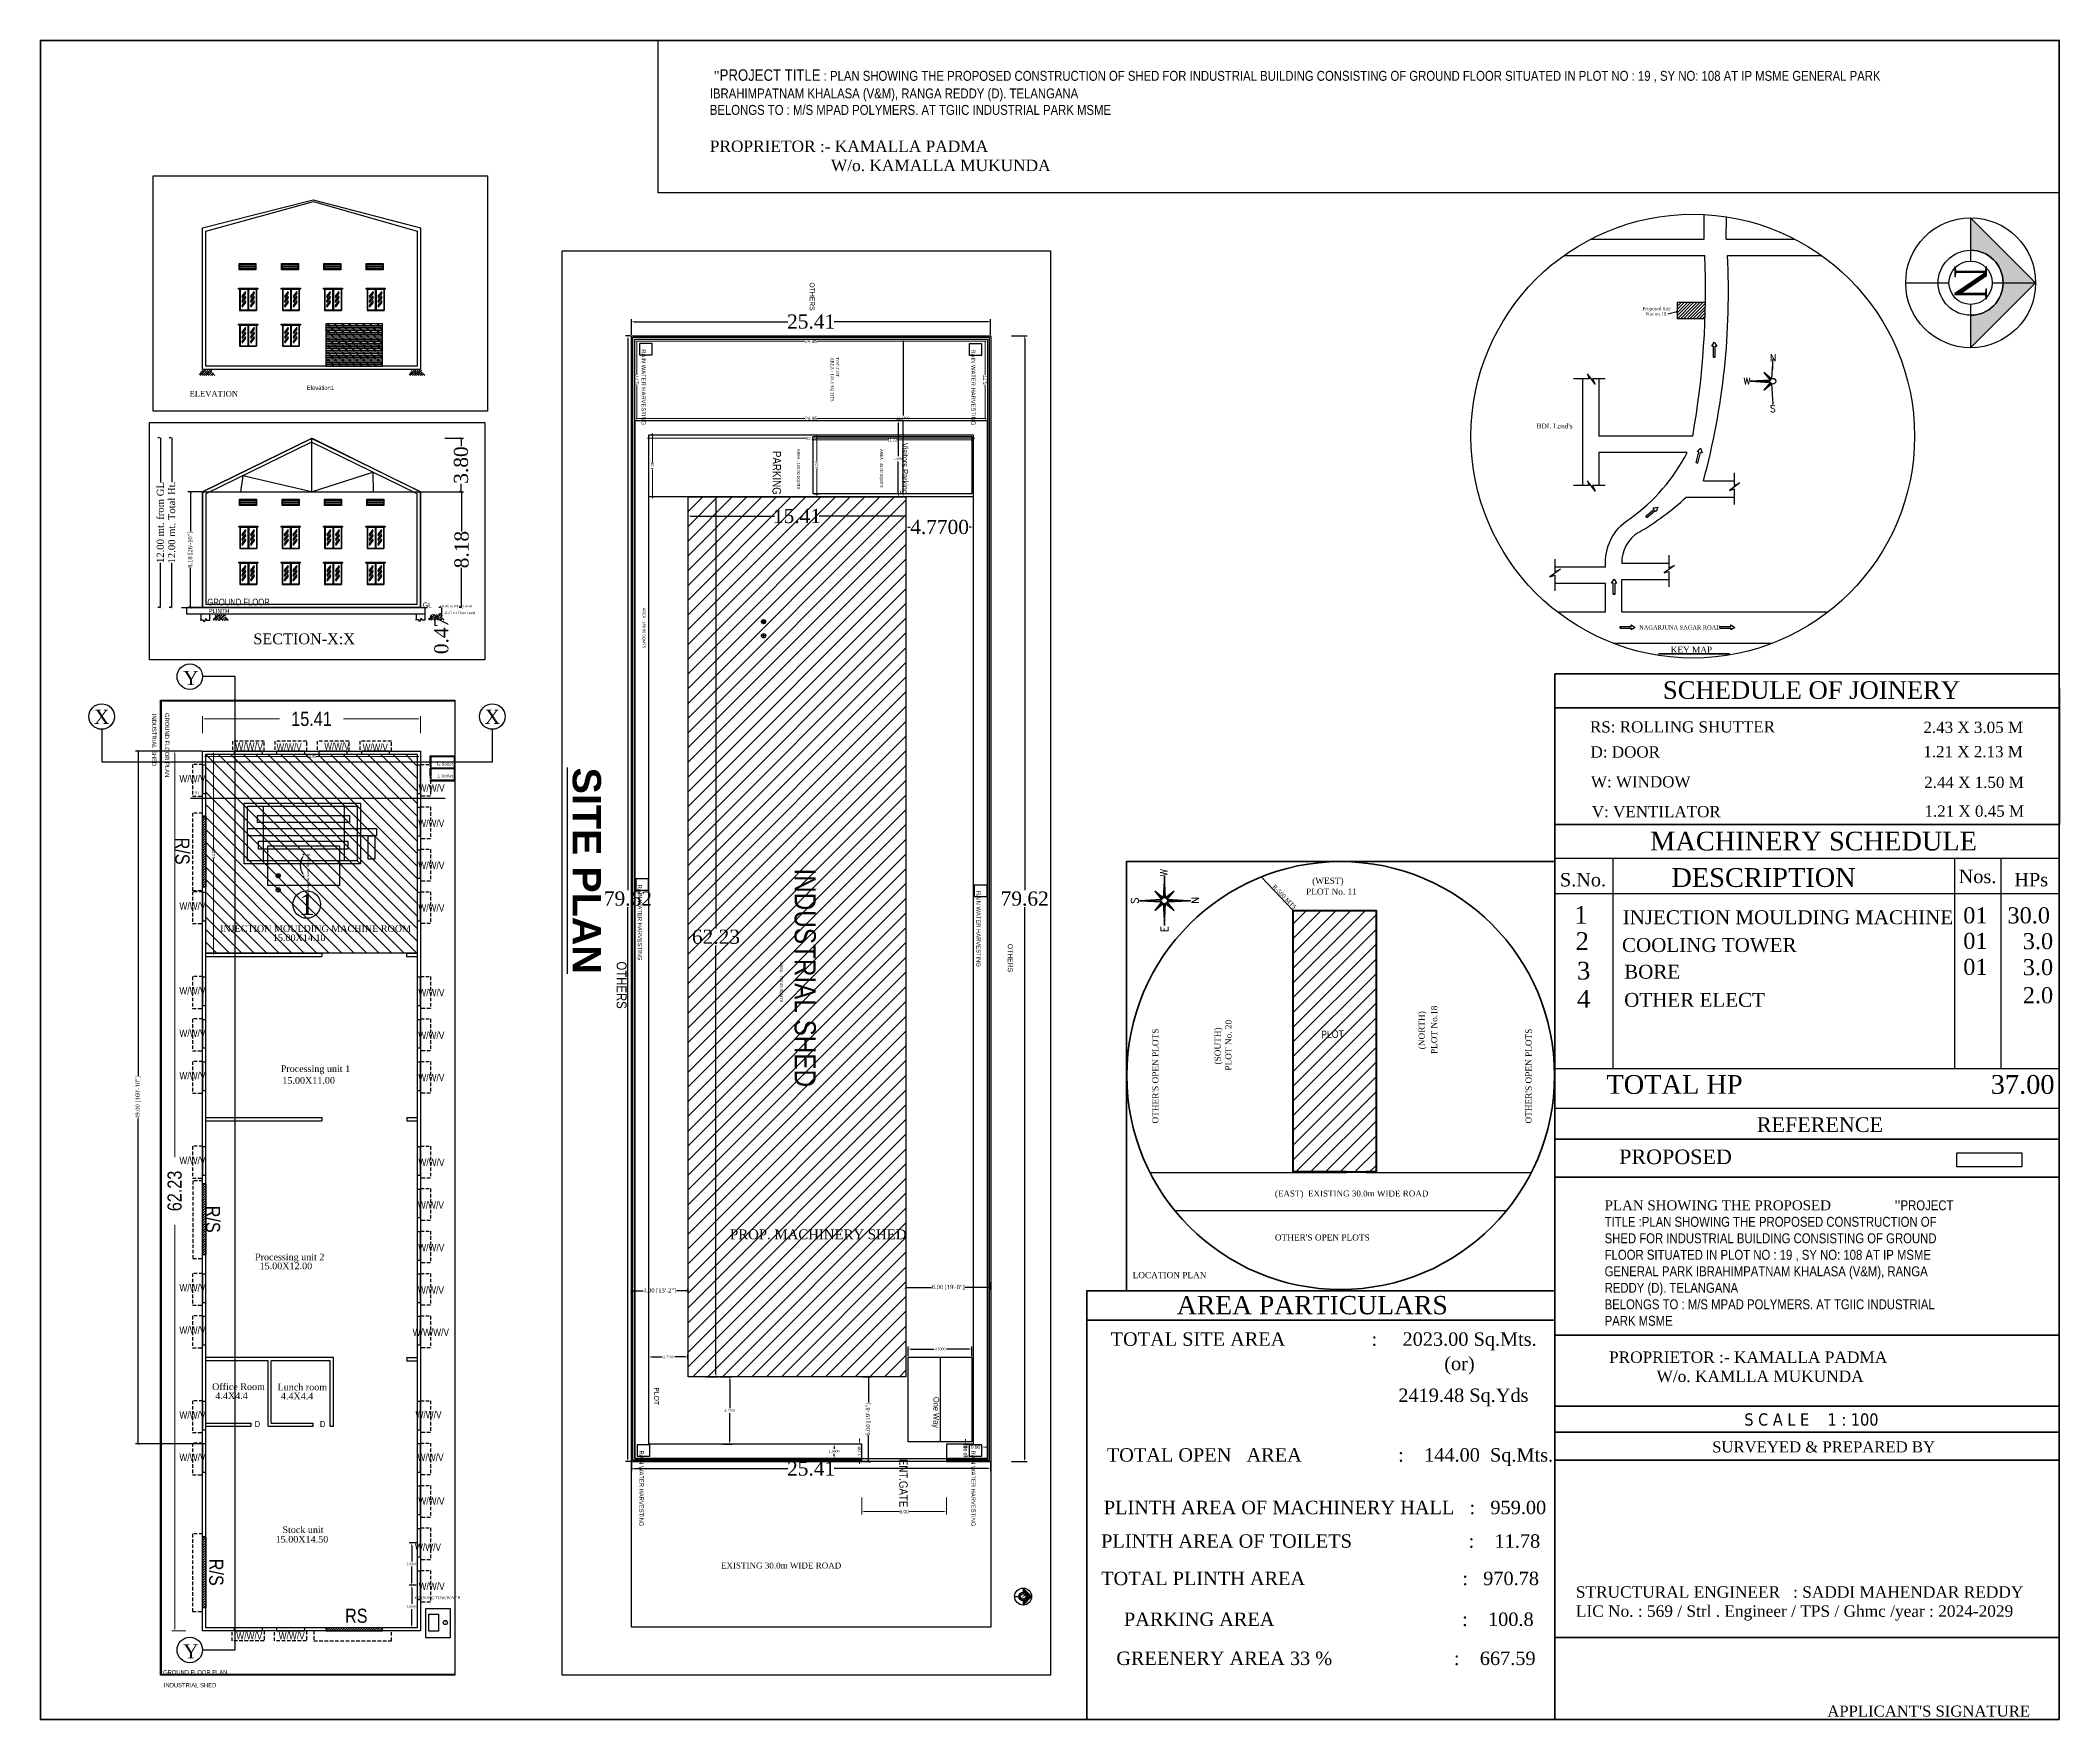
# Model space of a CAD drawing. Header units: inches. Extents: x -1613 to -235, y -419 to -299.
# Drawn here: x -1613.4 to -1470.5, y -418.1 to -299.3 of the extents above; entities that cross this region are included whole.
import ezdxf
from ezdxf.enums import TextEntityAlignment as Align

# ---------------------------------------------------------------- set-up
doc = ezdxf.new("R2010")
doc.units = ezdxf.units.IN
doc.header["$MEASUREMENT"] = 0
doc.header["$PDMODE"] = 34
doc.linetypes.add('CENTER', pattern=[0])
doc.linetypes.add('DASHED2', pattern=[0.375, 0.25, -0.125])
for name, color, linetype in [('_AccessoryUse', 32, 'Continuous'), ('_AREATABLE_DIMENSION', 7, 'Continuous'), ('_BuildingName', 52, 'Continuous'), ('_CarpetArea', 191, 'Continuous'), ('_COP_DIMENSION', 2, 'Continuous'), ('_DIMENSION', 7, 'Continuous'), ('_DIMENSIOND', 211, 'Continuous'), ('_DIMENSIONW', 210, 'Continuous'), ('_Door', 114, 'Continuous'), ('_Driveway', 71, 'Continuous'), ('_Floor', 153, 'Continuous'), ('_FloorInSection', 132, 'Continuous'), ('_GroundLevel', 63, 'Continuous'), ('_IndBUAOutline', 163, 'Continuous'), ('_INDFSI_DIMENSION', 163, 'Continuous'), ('_MortgageArea', 147, 'Continuous'), ('_MORTGAGEAREA_DIMENSION', 147, 'Continuous'), ('_OrganizedOpenSpace', 2, 'Continuous'), ('_Parking', 60, 'Continuous'), ('_PARKING_DIMENSION', 60, 'Continuous'), ('_Plot', 7, 'Continuous'), ('_PlotAbuttingDetails', 135, 'Continuous'), ('_PrintAdditionalDetail', 193, 'Continuous'), ('_ProposedWork', 1, 'Continuous'), ('_ResiBUAOutline', 190, 'Continuous'), ('_ResiFAR', 190, 'Continuous'), ('_Room', 72, 'Continuous'), ('_Section', 75, 'Continuous'), ('_SectionLine', 40, 'Continuous'), ('_SitePlan', 50, 'Continuous'), ('_SPLOT_DIMENSION', 7, 'Continuous'), ('_SUBSTRUCTURE_DIMENSION', 32, 'Continuous'), ('_Window', 4, 'Continuous'), ('ROLLING SHUTTER', 1, 'Continuous'), ('VENTILATION', 9, 'Continuous')]:
    doc.layers.add(name, color=color, linetype=linetype)
doc.layers.add('Big lines', color=210, linetype='Continuous', lineweight=35)
doc.styles.add('AutoDCRFont', font='ARIALN.TTF')
doc.styles.add('ISOCO_DETAIL', font='isocp.shx', dxfattribs={"height": 0.21})
doc.styles.add('MtXpl_Arial_Narrow', font='ARIALN.TTF')
doc.styles.add('PROMAN', font='COMPLEX')
doc.styles.get("Standard").update_dxf_attribs({"font": 'times.ttf'})
doc.styles.add('TAHOMA', font='Tahoma.ttf', dxfattribs={"width": 0.96, "height": 0.3})
doc.styles.add('TIMES', font='times.ttf')
doc.dimstyles.new('DCR-BLDG-EXT', dxfattribs={"dimtxt": 0.2, "dimasz": 0.15, "dimexe": 0.2, "dimexo": 0.2, "dimgap": 0.09, "dimtad": 0, "dimtxsty": 'AutoDCRFont', "dimcen": 1, "dimdle": 0.1, "dimadec": 0, "dimazin": 2, "dimtfac": 1, "dimtdec": 4, "dimtofl": 0, "dimtmove": 0, "dimatfit": 3, "dimfxl": 1, "dimfxlon": 1, "dimtolj": 1, "dimtzin": 0, "dimlwd": 15, "dimlwe": 15, "dimarcsym": 0})
doc.dimstyles.new('DCR-BLDG-INT', dxfattribs={"dimtxt": 0.2, "dimasz": 0.1, "dimexe": 0.1, "dimexo": 0.1, "dimgap": 0.05, "dimtad": 0, "dimtxsty": 'AutoDCRFont', "dimblk": 'OBLIQUE', "dimcen": 1, "dimdle": 0.1, "dimadec": 0, "dimazin": 2, "dimtfac": 1, "dimtdec": 4, "dimtofl": 0, "dimtmove": 0, "dimatfit": 3, "dimfxl": 1, "dimfxlon": 1, "dimtolj": 1, "dimtzin": 0, "dimlwd": 15, "dimlwe": 15, "dimarcsym": 0})
doc.dimstyles.new('DCR-PLOT-EXT', dxfattribs={"dimtxt": 0.18, "dimasz": 0.18, "dimexe": 0.18, "dimexo": 0.0625, "dimgap": 0.09, "dimtad": 0, "dimtih": 1, "dimtoh": 1, "dimdec": 4, "dimzin": 0, "dimdsep": 46, "dimtxsty": 'Standard', "dimcen": 0.09, "dimadec": 0, "dimazin": 0, "dimtfac": 1, "dimtdec": 4, "dimtofl": 0, "dimtmove": 0, "dimatfit": 3, "dimfxl": 1, "dimtolj": 1, "dimtzin": 0, "dimarcsym": 0})
doc.dimstyles.new('DCR-PLOT-INT', dxfattribs={"dimtxt": 0.25, "dimasz": 0.2, "dimexe": 0.2, "dimexo": 0.2, "dimgap": 0.09, "dimtad": 0, "dimtxsty": 'AutoDCRFont', "dimcen": 1, "dimdle": 0.1, "dimadec": 0, "dimazin": 2, "dimtfac": 1, "dimtdec": 4, "dimtofl": 0, "dimtmove": 0, "dimatfit": 3, "dimfxl": 1, "dimfxlon": 1, "dimtolj": 1, "dimtzin": 0, "dimlwd": 15, "dimlwe": 15, "dimarcsym": 0})
doc.dimstyles.new('LEADER', dxfattribs={"dimscale": 0.95, "dimtxt": 0.18, "dimasz": 0.2, "dimexe": 0.18, "dimexo": 0.0625, "dimgap": 0.09, "dimtad": 0, "dimlfac": 4, "dimzin": 0, "dimdsep": 46, "dimtxsty": 'ISOCO_DETAIL', "dimcen": 0.09, "dimadec": 0, "dimazin": 0, "dimtfac": 1, "dimtofl": 0, "dimtmove": 0, "dimatfit": 3, "dimfxl": 1, "dimtolj": 1, "dimtzin": 0, "dimarcsym": 0})
doc.dimstyles.new('PDCR-PLOT-INT', dxfattribs={"dimtxt": 0.18, "dimasz": 0.18, "dimexe": 0.18, "dimexo": 0.0625, "dimgap": 0.09, "dimtad": 0, "dimtih": 1, "dimtoh": 1, "dimdec": 4, "dimzin": 0, "dimdsep": 46, "dimtxsty": 'Standard', "dimcen": 0.09, "dimadec": 0, "dimazin": 0, "dimtfac": 1, "dimtdec": 4, "dimtofl": 0, "dimtmove": 0, "dimatfit": 3, "dimfxl": 1, "dimtolj": 1, "dimtzin": 0, "dimarcsym": 0})
doc.dimstyles.get("Standard").update_dxf_attribs({"dimtxt": 0.3, "dimasz": 0.18, "dimexe": 0.18, "dimexo": 0.0625, "dimgap": 0.09, "dimtad": 0, "dimzin": 0, "dimdsep": 46, "dimtxsty": 'Standard', "dimblk": 'ARCHTICK', "dimblk2": 'ARCHTICK', "dimcen": 0.09, "dimadec": 0, "dimazin": 0, "dimtfac": 1, "dimtofl": 0, "dimtmove": 0, "dimatfit": 3, "dimfxl": 1, "dimtolj": 1, "dimtzin": 0, "dimarcsym": 0})

msp = doc.modelspace()

# ---------------------------------------------------------------- texts
at = {"style": 'TIMES'}
for s, height, p in [('KEY MAP', 0.434114, (-1498.05592, -342.66089)), ('G.Toilet', 0.220761, (-1585.33258, -350.63359)), ('L.Toilet', 0.220761, (-1585.29136, -351.46537)), ('MACHINERY SCHEDULE', 1.3277501, (-1499.50783, -356.63939)), ('PLOT No. 11', 0.4341136, (-1523.8486, -359.76435)), ('(WEST)', 0.434114, (-1523.41406, -359.00113)), ('INJECTION MOULDING MACHINE', 0.9846635, (-1501.45095, -361.85304)), ('INJECTION MOULDING MACHINE ROOM', 0.4714346, (-1600.67099, -362.39938)), ('COOLING TOWER ', 0.9846635, (-1501.50071, -363.81901)), ('BORE', 0.984664, (-1501.3454, -365.70949)), ('OTHER ELECT', 0.9846635, (-1501.3454, -367.69729)), ('Processing unit 1', 0.4714346, (-1596.37415, -372.30907)), ('(EAST)  EXISTING 30.0m WIDE ROAD', 0.4228543, (-1526.05343, -381.11155)), ('PROP. MACHINERY SHED', 0.6932657, (-1564.59483, -384.13294)), ("OTHER'S OPEN PLOTS", 0.4341136, (-1526.05569, -384.22663)), ('Processing unit 2 ', 0.4714346, (-1598.19384, -385.62499)), ('LOCATION PLAN', 0.4341136, (-1536.11887, -386.88874)), ('Office Room ', 0.4714346, (-1601.23316, -394.79594)), ('Lunch room', 0.471435, (-1596.59844, -394.82696)), ('Stock unit ', 0.4714346, (-1596.25618, -404.91479)), (' EXISTING 30.0m WIDE ROAD', 0.4228543, (-1565.39892, -407.42395))]:
    msp.add_text(s, height=height, dxfattribs=at).set_placement(p)
at = {"color": 7, "lineweight": 25, "style": 'TIMES'}
msp.add_text('SCHEDULE OF JOINERY', height=1.2464504, dxfattribs=at).set_placement((-1498.60502, -345.9174))
at = {"color": 7, "lineweight": 25, "ltscale": 0.2, "style": 'TIMES'}
for s, height, p in [('RS: ROLLING SHUTTER', 0.7958749, (-1503.76505, -348.29431)), ('2.43 X 3.05 M', 0.7958749, (-1480.17734, -348.32986)), ('D: DOOR', 0.795875, (-1503.72256, -350.0715)), ('  1.21 X 2.13 M', 0.7958749, (-1480.78512, -350.04571)), ('W: WINDOW', 0.795875, (-1503.69649, -352.18068)), ('2.44 X 1.50 M', 0.7958749, (-1480.12289, -352.21623)), ('V: VENTILATOR', 0.7958749, (-1503.63384, -354.29024)), ('1.21 X 0.45 M', 0.7958749, (-1480.10416, -354.25384))]:
    msp.add_text(s, height=height, dxfattribs=at).set_placement(p)
at = {"lineweight": 25, "style": 'PROMAN', "width": 1.016167}
for s, p in [('W', (-1533.64723, -358.20587)), ('S', (-1535.71015, -360.18771)), ('N', (-1531.43888, -360.16781)), ('E', (-1533.60704, -362.20832))]:
    msp.add_text(s, height=0.51818, rotation=90, dxfattribs=at).set_placement(p, align=Align.CENTER)
at = {"style": 'TIMES'}
for s, height, p in [('S.No.', 0.948393, (-1502.62795, -359.18126)), ('DESCRIPTION', 1.3277501, (-1484.96773, -359.21759)), ('Nos.', 0.948393, (-1475.01851, -358.94955)), ('HPs', 0.948393, (-1471.35786, -359.17607)), ('1', 1.25188, (-1503.93311, -361.82262)), ('01', 1.138071, (-1475.64132, -361.7945)), ('30.0', 1.138071, (-1471.22499, -361.79574)), ('2', 1.25188, (-1503.83627, -363.6698)), ('01', 1.138071, (-1475.63957, -363.60232)), ('3.0', 1.138071, (-1471.00111, -363.62054)), ('3', 1.25188, (-1503.73944, -365.76681)), ('01', 1.138071, (-1475.63957, -365.44103)), ('3.0', 1.138071, (-1471.00111, -365.45925)), ('4', 1.25188, (-1503.73944, -367.75461)), ('2.0', 1.138071, (-1471.00111, -367.44704)), ('TOTAL HP                                   37.00', 1.3277501, (-1470.90388, -373.8503))]:
    msp.add_text(s, height=height, dxfattribs=at).set_placement(p, align=Align.RIGHT)
at = {"color": 7, "style": 'TIMES'}
msp.add_text('R-500 MTS', height=0.302855, rotation=313.852611, dxfattribs=at).set_placement((-1525.37162, -359.91944), align=Align.MIDDLE_CENTER)
at = {"style": 'TIMES'}
for s, height, p in [('(NORTH)', 0.434114, (-1515.45858, -370.70057)), ('PLOT No.18', 0.434114, (-1514.5707, -371.03808)), ("OTHER'S OPEN PLOTS", 0.4341136, (-1534.29384, -375.9506)), ('(SOUTH)', 0.434114, (-1529.88586, -371.77537)), ('PLOT No. 20', 0.4341136, (-1529.12265, -372.2099)), ("OTHER'S OPEN PLOTS", 0.4341136, (-1507.89172, -375.9506))]:
    msp.add_text(s, height=height, rotation=90, dxfattribs=at).set_placement(p)
at = {"lineweight": 25, "style": 'TIMES'}
msp.add_text('REFERENCE', height=1.032409, dxfattribs=at).set_placement((-1483.03569, -376.54888), align=Align.RIGHT)
at = {"lineweight": 25}
for s, height, style, p in [('PROPOSED', 1.032409, 'TIMES', (-1501.69921, -378.82113)), ('AREA PARTICULARS', 1.2939993, 'TIMES', (-1532.99104, -389.44185)), ('TOTAL SITE AREA                 :     2023.00 Sq.Mts.', 0.9501563, 'TIMES', (-1537.67203, -391.67117)), ('(or)', 0.950156, 'TIMES', (-1514.07232, -393.40048)), ('2419.48 Sq.Yds', 0.9501563, 'TIMES', (-1517.32354, -395.6423)), ('S C A L E    1 : 100', 0.8682272, 'TAHOMA', (-1492.84675, -397.31653)), ('SURVEYED & PREPARED BY', 0.7814045, 'TIMES', (-1495.12444, -399.2117)), ('TOTAL OPEN   AREA                   :    144.00  Sq.Mts.', 0.9501563, 'TIMES', (-1537.94303, -399.86353)), ('PLINTH AREA OF MACHINERY HALL   :   959.00', 0.9501563, 'TIMES', (-1538.15591, -403.5801)), ('PLINTH AREA OF TOILETS                       :    11.78', 0.9501563, 'TIMES', (-1538.34345, -405.95242)), ('TOTAL PLINTH AREA                               :   970.78', 0.9501563, 'TIMES', (-1538.34345, -408.59679)), ('    PARKING AREA                                     :    100.8', 0.9501563, 'TIMES', (-1538.16552, -411.48502)), ('GREENERY AREA 33 %%%                        :    667.59', 0.9501563, 'TIMES', (-1537.27007, -414.24716)), ("APPLICANT'S SIGNATURE", 0.7814045, 'TIMES', (-1486.97852, -417.89675))]:
    msp.add_text(s, height=height, dxfattribs=dict(at, style=style)).set_placement(p)
at = {"attachment_point": 1}
for s, insert, char_height, width in [('{\\H0.86383x; "\\fArial Narrow|b0|i0|c0|p34;\\H1.16071x;PROJECT TITLE\\H0.86154x; : PLAN SHOWING THE PROPOSED CONSTRUCTION OF SHED FOR INDUSTRIAL BUILDING CONSISTING OF GROUND FLOOR SITUATED IN PLOT NO : 19 , SY NO: 108 AT IP MSME GENERAL PARK IBRAHIMPATNAM KHALASA (V&M), RANGA REDDY (D). TELANGANA\\PBELONGS TO : M/S MPAD POLYMERS. AT TGIIC INDUSTRIAL PARK MSME}\\P\\pxqc;\\P\\pq*;PROPRIETOR :- KAMALLA PADMA              \\P                            W/o. KAMALLA MUKUNDA', (-1566.02475, -301.39196), 0.81034539, 88.9498944), ('{\\H0.86383x;PLAN SHOWING THE PROPOSED                 "\\fArial Narrow|b0|i0|c0|p34;PROJECT TITLE :PLAN SHOWING THE PROPOSED CONSTRUCTION OF SHED FOR INDUSTRIAL BUILDING CONSISTING OF GROUND FLOOR SITUATED IN PLOT NO : 19 , SY NO: 108 AT IP MSME GENERAL PARK IBRAHIMPATNAM KHALASA (V&M), RANGA REDDY (D). TELANGANA\\P\\pxqc;BELONGS TO : M/S MPAD POLYMERS. AT TGIIC INDUSTRIAL PARK MSME}\\P\\P\\pq*; PROPRIETOR :- KAMALLA PADMA                             W/o. KAMLLA MUKUNDA', (-1502.72746, -381.38433), 0.81034539, 24.9335584), ('STRUCTURAL ENGINEER   : SADDI MAHENDAR REDDY\\PLIC No. : 569 / Strl . Engineer / TPS / Ghmc /year : 2024-2029', (-1504.76294, -408.67706), 0.8103454, 31.4128581)]:
    msp.add_mtext(s, dxfattribs=dict(at, insert=insert, char_height=char_height, width=width))
at = {"insert": (-1556.89424, -321.75825), "char_height": 0.2139029, "attachment_point": 1, "rotation": 270}
msp.add_mtext_dynamic_manual_height_columns('TOT-LOT\\PAREA : 143.5 SQ MTS', width=4.0318986, gutter_width=1.06951, heights=[2.11239], dxfattribs=at)
at = {"insert": (-1602.82213, -324.13689), "char_height": 0.4, "attachment_point": 1}
msp.add_mtext_dynamic_manual_height_columns('ELEVATION', width=4.0843271, gutter_width=1, heights=[0], dxfattribs=at)
at = {"char_height": 0.2, "attachment_point": 1, "rotation": 270, "style": 'AutoDCRFont'}
for s, insert in [('AREA : 100.00 SQMTS', (-1559.64847, -328.24134)), ('AREA : 45.00 SQMTS', (-1553.77802, -328.25419)), ('AREA : 186.00 SQMTS', (-1570.58336, -339.465)), ('AREA : 790.00 SQMTS', (-1560.86761, -364.5134))]:
    msp.add_mtext_dynamic_manual_height_columns(s, width=2.7925012, gutter_width=1, heights=[0], dxfattribs=dict(at, insert=insert))
at = {"attachment_point": 5, "style": 'TIMES'}
for s, insert, char_height in [('\\P 15.00X14.10', (-1595.1594, -362.41522), 0.4714346), ('\\P 15.00X11.00', (-1594.49193, -372.51474), 0.4714346), ('\\P 15.00X12.00', (-1596.10116, -385.63358), 0.4714346), ('\\P 4.4X4.4', (-1599.94315, -394.81063), 0.471435), ('\\P 4.4X4.4', (-1595.30842, -394.84165), 0.471435), ('\\P 15.00X14.50', (-1594.96617, -404.96602), 0.4714346), ('COOLING TOW/W/VER', (-1585.26567, -409.49264), 0.1988382)]:
    msp.add_mtext(s, dxfattribs=dict(at, insert=insert, char_height=char_height))
at = {"layer": '_AccessoryUse', "color": 92, "char_height": 0.3, "attachment_point": 1, "rotation": 270, "style": 'AutoDCRFont'}
for insert in [(-1570.55279, -321.19008), (-1547.23127, -321.20248), (-1570.81878, -359.0497), (-1546.8665, -359.50421), (-1570.71231, -399.07574), (-1547.23127, -399.07689)]:
    msp.add_mtext('RAIN WATER HARVESTING', dxfattribs=dict(at, insert=insert))
at = {"layer": '_AccessoryUse', "color": 34, "insert": (-1552.02567, -399.66894), "char_height": 0.597829, "attachment_point": 1, "rotation": 270, "style": 'AutoDCRFont'}
msp.add_mtext('ENT.GATE', dxfattribs=at)
at = {"layer": '_BuildingName', "style": 'AutoDCRFont'}
msp.add_text('INDUSTRIAL SHED', height=0.3, rotation=270, dxfattribs=at).set_placement((-1605.48593, -346.97615))
msp.add_text('INDUSTRIAL SHED', height=0.3, dxfattribs=at).set_placement((-1604.64033, -415.82497))
at = {"layer": '_Door', "style": 'AutoDCRFont'}
for s, height, p in [('D', 0.19091, (-1585.76837, -350.67005)), ('V', 0.16704, (-1584.07459, -350.28181)), ('V', 0.16704, (-1584.07459, -351.10969)), ('D', 0.19091, (-1585.76837, -351.51819))]:
    msp.add_text(s, height=height, rotation=270, dxfattribs=at).set_placement(p, align=Align.MIDDLE_CENTER)
for p in [(-1598.03229, -397.2029), (-1593.4182, -397.2029)]:
    msp.add_text('D', height=0.42488, dxfattribs=at).set_placement(p, align=Align.MIDDLE_CENTER)
at = {"layer": '_Driveway', "insert": (-1549.80446, -395.28166), "char_height": 0.403424, "attachment_point": 1, "rotation": 270, "style": 'AutoDCRFont'}
msp.add_mtext('One Way', dxfattribs=at)
at = {"layer": '_Floor', "style": 'AutoDCRFont'}
msp.add_text('GROUND FLOOR PLAN', height=0.3, rotation=270, dxfattribs=at).set_placement((-1604.56803, -346.91947))
msp.add_text('GROUND FLOOR PLAN', height=0.3, dxfattribs=at).set_placement((-1604.69701, -414.90707))
at = {"layer": '_FloorInSection', "style": 'AutoDCRFont'}
for s, height, p in [('GROUND FLOOR ', 0.4717917, (-1601.56861, -339.30761)), ('PLINTH', 0.3, (-1601.46848, -339.8551))]:
    msp.add_text(s, height=height, dxfattribs=at).set_placement(p)
at = {"layer": '_FloorInSection', "lineweight": 30, "style": 'AutoDCRFont'}
for s, p in [('+0.00 mt.Floor Level ', (-1585.1199, -339.45284)), ('-0.47 mt.Floor Level ', (-1584.81229, -339.92584))]:
    msp.add_text(s, height=0.18, dxfattribs=at).set_placement(p)
at = {"layer": '_GroundLevel', "style": 'MtXpl_Arial_Narrow'}
msp.add_text('GL', height=0.35, dxfattribs=at).set_placement((-1586.32908, -339.45284))
at = {"layer": '_MortgageArea', "color": 148, "insert": (-1594.32781, -356.86676), "char_height": 0.2, "attachment_point": 1, "rotation": 270, "style": 'AutoDCRFont'}
msp.add_mtext('Built Up Area to Mortgage', dxfattribs=at)
at = {"layer": '_Parking', "insert": (-1560.98667, -328.38155), "char_height": 0.602853, "attachment_point": 1, "rotation": 270, "style": 'AutoDCRFont'}
msp.add_mtext('PARKING', dxfattribs=at)
at = {"layer": '_Parking', "color": 91, "insert": (-1551.99757, -327.81098), "char_height": 0.4373315, "attachment_point": 1, "rotation": 270, "style": 'AutoDCRFont'}
msp.add_mtext('Visitors Parking', dxfattribs=at)
at = {"layer": '_Plot', "insert": (-1592.84894, -320.77073), "char_height": 0.2631846, "width": 4.4398314, "attachment_point": 1}
msp.add_mtext('ROLLING SHUTTER', dxfattribs=at)
at = {"layer": '_Plot', "attachment_point": 1, "style": 'AutoDCRFont'}
for width, gutter_width, insert, char_height, rotation in [(0.6525811, 1.52771, (-1522.78201, -369.38757), 0.5347, 1.4335495), (0.427162, 1, (-1569.61734, -394.60877), 0.35, 270)]:
    msp.add_mtext_dynamic_manual_height_columns('PLOT', width=width, gutter_width=gutter_width, heights=[0], dxfattribs=dict(at, insert=insert, char_height=char_height, rotation=rotation))
at = {"layer": '_PlotAbuttingDetails', "attachment_point": 1, "rotation": 270, "style": 'AutoDCRFont'}
for width, gutter_width, insert, char_height in [(8.5806271, 1, (-1558.60941, -316.46664), 0.35), (8.5806271, 1, (-1544.59443, -363.24669), 0.35), (17.1612542, 2, (-1571.91328, -364.48993), 0.7)]:
    msp.add_mtext_dynamic_manual_height_columns('OTHERS', width=width, gutter_width=gutter_width, heights=[0], dxfattribs=dict(at, insert=insert, char_height=char_height))
at = {"layer": '_PrintAdditionalDetail', "insert": (-1594.5283, -323.7647), "char_height": 0.3, "attachment_point": 1, "style": 'AutoDCRFont'}
msp.add_mtext('Elevation1', dxfattribs=at)
at = {"layer": '_ProposedWork', "style": 'AutoDCRFont'}
msp.add_text('INDUSTRIAL SHED', height=1.5000001, rotation=270, dxfattribs=at).set_placement((-1560.02926, -357.91281))
at = {"layer": '_Section', "insert": (-1598.31292, -341.29347), "char_height": 0.7580579, "attachment_point": 1}
msp.add_mtext_dynamic_manual_height_columns('SECTION-X:X', width=7.7403913, gutter_width=1.89514, heights=[0], dxfattribs=at)
at = {"layer": '_SectionLine'}
msp.add_text('SL', height=0.2, dxfattribs=at).set_placement((-1602.44328, -352.65611))
at = {"layer": '_SitePlan', "color": 6, "insert": (-1573.72455, -350.77361), "char_height": 2, "attachment_point": 1, "rotation": 270}
msp.add_mtext_dynamic_manual_height_columns('{\\fArial|b1|i0|c0|p34;\\LSITE PLAN}', width=20.4216357, gutter_width=5, heights=[0], dxfattribs=at)
at = {"layer": '_Window', "style": 'AutoDCRFont'}
for s, height, p in [('W/W/V', 0.560196, (-1598.61724, -349.27156)), ('W/W/V', 0.5, (-1595.78949, -349.31021)), ('W/W/V', 0.5, (-1592.40321, -349.27591)), ('W/W/V', 0.5, (-1589.69064, -349.34416)), ('W/W/V', 0.5184, (-1602.62162, -351.56467)), ('W/W/V', 0.5184, (-1585.70428, -352.22645)), ('W/W/V', 0.5184, (-1585.72735, -354.71305)), ('W/W/V', 0.5184, (-1585.72356, -357.70186)), ('W/W/V', 0.5184, (-1602.62162, -360.56467)), ('W/W/V', 0.5184, (-1585.72343, -360.69925)), ('W/W/V', 0.5184, (-1602.62162, -366.56467)), ('W/W/V', 0.5184, (-1585.71768, -366.68799)), ('W/W/V', 0.5184, (-1602.62162, -369.56467)), ('W/W/V', 0.5184, (-1585.72696, -369.7155)), ('W/W/V', 0.5184, (-1602.62162, -372.56467)), ('W/W/V', 0.5184, (-1585.72172, -372.70021)), ('W/W/V', 0.5184, (-1602.62162, -378.56467)), ('W/W/V', 0.5184, (-1585.7143, -378.6986)), ('W/W/V', 0.5184, (-1585.75694, -381.72188)), ('W/W/V', 0.5184, (-1585.72814, -384.72365)), ('W/W/V', 0.5184, (-1602.62162, -387.56467)), ('W/W/V', 0.5184, (-1585.75396, -387.73425)), ('W/W/V', 0.5184, (-1602.62162, -390.56467)), ('W/W/W/V', 0.5184, (-1585.7572, -390.70693)), ('W/W/V', 0.5184, (-1602.62162, -396.56467)), ('W/W/V', 0.5184, (-1585.92216, -396.54067)), ('W/W/V', 0.5184, (-1602.62162, -399.56467)), ('W/W/V', 0.5184, (-1585.77789, -399.56467)), ('W/W/V', 0.5184, (-1585.71832, -402.6451)), ('W/W/V', 0.5184, (-1585.96036, -405.91415)), ('W/W/V', 0.5184, (-1585.70287, -408.67319)), ('RS', 1, (-1591.03067, -410.7632)), ('W/W/V', 0.5184, (-1598.59965, -412.17094)), ('W/W/V', 0.5184, (-1595.59965, -412.17094))]:
    msp.add_text(s, height=height, dxfattribs=at).set_placement(p, align=Align.MIDDLE_CENTER)
for p in [(-1603.33242, -356.68503), (-1601.16914, -382.71761), (-1600.93854, -407.68547)]:
    msp.add_text('R/S', height=1, rotation=270, dxfattribs=at).set_placement(p, align=Align.MIDDLE_CENTER)
at = {"layer": 'ROLLING SHUTTER', "char_height": 1, "attachment_point": 1}
for s, width, insert in [('Y', 4.6504562, (-1603.28123, -343.94077)), ('X', 1.7806948, (-1609.5841, -346.68746)), ('X', 1.7806948, (-1581.95046, -346.68746)), ('Y', 4.6504562, (-1603.28123, -412.78074))]:
    msp.add_mtext_dynamic_manual_height_columns(s, width=width, gutter_width=12.5, heights=[0], dxfattribs=dict(at, insert=insert))

# ---------------------------------------------------------------- blocks, each defined once
blk = doc.blocks.new('Direction Ref Point')
at = {"layer": '_Floor'}
for p, q in [((-0.15, 0), (0.15, 0)), ((0, 0.15), (0, -0.15))]:
    blk.add_line(p, q, dxfattribs=at)
for radius in [0.15, 0.075]:
    blk.add_circle((0, 0), radius, dxfattribs=at)
blk = doc.blocks.new('Common Point')
at = {"layer": '_ResiFAR'}
for p, q in [((-0.15, 0), (0.15, 0)), ((0, 0.15), (0, -0.15))]:
    blk.add_line(p, q, dxfattribs=at)
blk.add_circle((0, 0), 0.15, dxfattribs=at)
blk = doc.blocks.new('North_PreDCR')
at = {"layer": '_PrintAdditionalDetail'}
h = blk.add_hatch(color=256, dxfattribs=at)
h.paths.add_polyline_path([(-0.6, 0), (-0.3, 0, -0.414214), (0, 0.3), (0, 0.6)])
h.paths.add_polyline_path([(0.3, 0), (0.6, 0), (0, 0.6), (0, 0.3, -0.414214)])
for p, q in [((-0.6, 0), (0, 0.6)), ((0, 0.6), (0.6, 0)), ((0, 0.2), (0, 0.6)), ((-0.6, 0), (-0.2, 0)), ((0.2, 0), (0.6, 0)), ((0, -0.6), (0, -0.2))]:
    blk.add_line(p, q, dxfattribs=at)
for radius in [0.6, 0.3, 0.2]:
    blk.add_circle((0, 0), radius, dxfattribs=at)
blk.add_arc((0, 0), 0.3, 0, 180, dxfattribs=at)
blk.add_text('N', height=0.3, dxfattribs=at).set_placement((0, 0), align=Align.MIDDLE_CENTER)
blk = doc.blocks.new('*D248')
at = {"layer": '_DIMENSIONW', "color": 0, "lineweight": -2, "transparency": 16777216}
for p, q in [((-1544.69, -320.24), (-1543.57, -320.24)), ((-1543.75, -320.42), (-1543.75, -359.45)), ((-1543.75, -399.68), (-1543.75, -360.65)), ((-1544.69, -399.86), (-1543.57, -399.86))]:
    blk.add_line(p, q, dxfattribs=at)
at = {"layer": '_DIMENSIONW', "color": 0, "transparency": 16777216}
for points in [[(-1543.78, -320.42), (-1543.72, -320.42), (-1543.75, -320.24)], [(-1543.78, -399.68), (-1543.72, -399.68), (-1543.75, -399.86)]]:
    blk.add_solid(points, dxfattribs=at)
at = {"layer": 'Defpoints', "color": 0, "transparency": 16777216}
for p in [(-1544.75, -320.24), (-1544.75, -399.86), (-1543.75, -399.86)]:
    blk.add_point(p, dxfattribs=at)
at = {"layer": '_DIMENSIONW', "color": 0, "lineweight": 15, "transparency": 16777216, "insert": (-1543.75, -360.05), "char_height": 1, "attachment_point": 5}
blk.add_mtext('\\A1;79.62', dxfattribs=at)
blk = doc.blocks.new('*D249')
at = {"layer": '_DIMENSIOND', "color": 0, "lineweight": -2, "transparency": 16777216}
for p, q in [((-1571.57, -320.18), (-1571.57, -319.06)), ((-1571.39, -319.24), (-1560.51, -319.24)), ((-1546.34, -319.24), (-1557.22, -319.24)), ((-1546.16, -320.18), (-1546.16, -319.06))]:
    blk.add_line(p, q, dxfattribs=at)
at = {"layer": '_DIMENSIOND', "color": 0, "transparency": 16777216}
for points in [[(-1571.39, -319.21), (-1571.39, -319.27), (-1571.57, -319.24)], [(-1546.34, -319.21), (-1546.34, -319.27), (-1546.16, -319.24)]]:
    blk.add_solid(points, dxfattribs=at)
at = {"layer": 'Defpoints', "color": 0, "transparency": 16777216}
for p in [(-1571.57, -319.24), (-1571.57, -320.24), (-1546.16, -320.24)]:
    blk.add_point(p, dxfattribs=at)
at = {"layer": '_DIMENSIOND', "color": 0, "lineweight": 15, "transparency": 16777216, "insert": (-1558.86, -319.24), "char_height": 1, "attachment_point": 5}
blk.add_mtext('\\A1;25.41', dxfattribs=at)
blk = doc.blocks.new('_Oblique')
at = {"color": 0, "linetype": 'ByBlock', "lineweight": -2}
blk.add_line((-0.5, -0.5), (0.5, 0.5), dxfattribs=at)
blk = doc.blocks.new('*D250')
at = {"layer": '_PARKING_DIMENSION', "color": 0, "linetype": 'Continuous', "lineweight": 15, "transparency": 16777216}
for p, q in [((-1558.61, -327.35), (-1558.36, -327.35)), ((-1558.46, -327.25), (-1558.46, -329.12)), ((-1558.46, -331.53), (-1558.46, -329.66)), ((-1558.61, -331.43), (-1558.36, -331.43))]:
    blk.add_line(p, q, dxfattribs=at)
at = {"layer": 'Defpoints', "color": 0, "transparency": 16777216}
for p in [(-1558.71, -327.35), (-1558.46, -327.35), (-1558.71, -331.43)]:
    blk.add_point(p, dxfattribs=at)
at = {"layer": '_PARKING_DIMENSION', "color": 0, "lineweight": 15, "transparency": 16777216, "xscale": 0.1, "yscale": 0.1, "zscale": 0.1}
for p, rotation in [((-1558.46, -327.35), 90), ((-1558.46, -331.43), 270)]:
    blk.add_blockref('_Oblique', p, dxfattribs=dict(at, rotation=rotation))
at = {"layer": '_PARKING_DIMENSION', "color": 0, "transparency": 16777216, "insert": (-1558.46, -329.39), "char_height": 0.2, "attachment_point": 5, "rotation": 90, "style": 'AutoDCRFont'}
blk.add_mtext('\\A1;4.07', dxfattribs=at)
blk = doc.blocks.new('*D251')
at = {"layer": '_PARKING_DIMENSION', "color": 0, "linetype": 'Continuous', "lineweight": 15, "transparency": 16777216}
for p, q in [((-1558.81, -327.6), (-1553.42, -327.6)), ((-1558.71, -327.45), (-1558.71, -327.7)), ((-1547.39, -327.6), (-1552.78, -327.6)), ((-1547.49, -327.45), (-1547.49, -327.7))]:
    blk.add_line(p, q, dxfattribs=at)
at = {"layer": 'Defpoints', "color": 0, "transparency": 16777216}
for p in [(-1558.71, -327.35), (-1547.49, -327.35), (-1547.49, -327.6)]:
    blk.add_point(p, dxfattribs=at)
at = {"layer": '_PARKING_DIMENSION', "color": 0, "lineweight": 15, "transparency": 16777216, "xscale": 0.1, "yscale": 0.1, "zscale": 0.1, "rotation": 180}
blk.add_blockref('_Oblique', (-1558.71, -327.6), dxfattribs=at)
at = {"layer": '_PARKING_DIMENSION', "color": 0, "lineweight": 15, "transparency": 16777216, "xscale": 0.1, "yscale": 0.1, "zscale": 0.1}
blk.add_blockref('_Oblique', (-1547.49, -327.6), dxfattribs=at)
at = {"layer": '_PARKING_DIMENSION', "color": 0, "transparency": 16777216, "insert": (-1553.1, -327.6), "char_height": 0.2, "attachment_point": 5, "style": 'AutoDCRFont'}
blk.add_mtext('\\A1;11.22', dxfattribs=at)
blk = doc.blocks.new('*D252')
at = {"layer": '_PARKING_DIMENSION', "color": 0, "linetype": 'Continuous', "lineweight": 15, "transparency": 16777216}
for p, q in [((-1570.24, -327.24), (-1569.99, -327.24)), ((-1570.09, -327.14), (-1570.09, -329.17)), ((-1570.09, -331.73), (-1570.09, -329.71)), ((-1570.24, -331.63), (-1569.99, -331.63))]:
    blk.add_line(p, q, dxfattribs=at)
at = {"layer": 'Defpoints', "color": 0, "transparency": 16777216}
for p in [(-1570.34, -327.24), (-1570.09, -327.24), (-1570.34, -331.63)]:
    blk.add_point(p, dxfattribs=at)
at = {"layer": '_PARKING_DIMENSION', "color": 0, "lineweight": 15, "transparency": 16777216, "xscale": 0.1, "yscale": 0.1, "zscale": 0.1}
for p, rotation in [((-1570.09, -327.24), 90), ((-1570.09, -331.63), 270)]:
    blk.add_blockref('_Oblique', p, dxfattribs=dict(at, rotation=rotation))
at = {"layer": '_PARKING_DIMENSION', "color": 0, "transparency": 16777216, "insert": (-1570.09, -329.44), "char_height": 0.2, "attachment_point": 5, "rotation": 90, "style": 'AutoDCRFont'}
blk.add_mtext('\\A1;4.39', dxfattribs=at)
blk = doc.blocks.new('*D253')
at = {"layer": '_PARKING_DIMENSION', "color": 0, "linetype": 'Continuous', "lineweight": 15, "transparency": 16777216}
for p, q in [((-1570.44, -327.49), (-1559.19, -327.49)), ((-1570.34, -327.34), (-1570.34, -327.59)), ((-1547.29, -327.49), (-1558.53, -327.49)), ((-1547.39, -327.34), (-1547.39, -327.59))]:
    blk.add_line(p, q, dxfattribs=at)
at = {"layer": 'Defpoints', "color": 0, "transparency": 16777216}
for p in [(-1570.34, -327.24), (-1547.39, -327.24), (-1547.39, -327.49)]:
    blk.add_point(p, dxfattribs=at)
at = {"layer": '_PARKING_DIMENSION', "color": 0, "lineweight": 15, "transparency": 16777216, "xscale": 0.1, "yscale": 0.1, "zscale": 0.1, "rotation": 180}
blk.add_blockref('_Oblique', (-1570.34, -327.49), dxfattribs=at)
at = {"layer": '_PARKING_DIMENSION', "color": 0, "lineweight": 15, "transparency": 16777216, "xscale": 0.1, "yscale": 0.1, "zscale": 0.1}
blk.add_blockref('_Oblique', (-1547.39, -327.49), dxfattribs=at)
at = {"layer": '_PARKING_DIMENSION', "color": 0, "transparency": 16777216, "insert": (-1558.86, -327.49), "char_height": 0.2, "attachment_point": 5, "style": 'AutoDCRFont'}
blk.add_mtext('\\A1;22.95', dxfattribs=at)
blk = doc.blocks.new('*D254')
at = {"layer": '_PARKING_DIMENSION', "color": 0, "linetype": 'Continuous', "lineweight": 15, "transparency": 16777216}
for p, q in [((-1558.61, -327.35), (-1558.36, -327.35)), ((-1558.46, -327.25), (-1558.46, -329.12)), ((-1558.46, -331.53), (-1558.46, -329.66)), ((-1558.61, -331.43), (-1558.36, -331.43))]:
    blk.add_line(p, q, dxfattribs=at)
at = {"layer": 'Defpoints', "color": 0, "transparency": 16777216}
for p in [(-1558.71, -327.35), (-1558.46, -327.35), (-1558.71, -331.43)]:
    blk.add_point(p, dxfattribs=at)
at = {"layer": '_PARKING_DIMENSION', "color": 0, "lineweight": 15, "transparency": 16777216, "xscale": 0.1, "yscale": 0.1, "zscale": 0.1}
for p, rotation in [((-1558.46, -327.35), 90), ((-1558.46, -331.43), 270)]:
    blk.add_blockref('_Oblique', p, dxfattribs=dict(at, rotation=rotation))
at = {"layer": '_PARKING_DIMENSION', "color": 0, "transparency": 16777216, "insert": (-1558.46, -329.39), "char_height": 0.2, "attachment_point": 5, "rotation": 90, "style": 'AutoDCRFont'}
blk.add_mtext('\\A1;4.07', dxfattribs=at)
blk = doc.blocks.new('*D255')
at = {"layer": '_PARKING_DIMENSION', "color": 0, "linetype": 'Continuous', "lineweight": 15, "transparency": 16777216}
for p, q in [((-1558.81, -327.6), (-1553.42, -327.6)), ((-1558.71, -327.45), (-1558.71, -327.7)), ((-1547.39, -327.6), (-1552.78, -327.6)), ((-1547.49, -327.45), (-1547.49, -327.7))]:
    blk.add_line(p, q, dxfattribs=at)
at = {"layer": 'Defpoints', "color": 0, "transparency": 16777216}
for p in [(-1558.71, -327.35), (-1547.49, -327.35), (-1547.49, -327.6)]:
    blk.add_point(p, dxfattribs=at)
at = {"layer": '_PARKING_DIMENSION', "color": 0, "lineweight": 15, "transparency": 16777216, "xscale": 0.1, "yscale": 0.1, "zscale": 0.1, "rotation": 180}
blk.add_blockref('_Oblique', (-1558.71, -327.6), dxfattribs=at)
at = {"layer": '_PARKING_DIMENSION', "color": 0, "lineweight": 15, "transparency": 16777216, "xscale": 0.1, "yscale": 0.1, "zscale": 0.1}
blk.add_blockref('_Oblique', (-1547.49, -327.6), dxfattribs=at)
at = {"layer": '_PARKING_DIMENSION', "color": 0, "transparency": 16777216, "insert": (-1553.1, -327.6), "char_height": 0.2, "attachment_point": 5, "style": 'AutoDCRFont'}
blk.add_mtext('\\A1;11.22', dxfattribs=at)
blk = doc.blocks.new('*D256')
at = {"layer": '_PARKING_DIMENSION', "color": 0, "linetype": 'Continuous', "lineweight": 15, "transparency": 16777216}
for p, q in [((-1570.24, -327.24), (-1569.99, -327.24)), ((-1570.09, -327.14), (-1570.09, -329.17)), ((-1570.09, -331.73), (-1570.09, -329.71)), ((-1570.24, -331.63), (-1569.99, -331.63))]:
    blk.add_line(p, q, dxfattribs=at)
at = {"layer": 'Defpoints', "color": 0, "transparency": 16777216}
for p in [(-1570.34, -327.24), (-1570.09, -327.24), (-1570.34, -331.63)]:
    blk.add_point(p, dxfattribs=at)
at = {"layer": '_PARKING_DIMENSION', "color": 0, "lineweight": 15, "transparency": 16777216, "xscale": 0.1, "yscale": 0.1, "zscale": 0.1}
for p, rotation in [((-1570.09, -327.24), 90), ((-1570.09, -331.63), 270)]:
    blk.add_blockref('_Oblique', p, dxfattribs=dict(at, rotation=rotation))
at = {"layer": '_PARKING_DIMENSION', "color": 0, "transparency": 16777216, "insert": (-1570.09, -329.44), "char_height": 0.2, "attachment_point": 5, "rotation": 90, "style": 'AutoDCRFont'}
blk.add_mtext('\\A1;4.39', dxfattribs=at)
blk = doc.blocks.new('*D257')
at = {"layer": '_PARKING_DIMENSION', "color": 0, "linetype": 'Continuous', "lineweight": 15, "transparency": 16777216}
for p, q in [((-1570.44, -327.49), (-1559.19, -327.49)), ((-1570.34, -327.34), (-1570.34, -327.59)), ((-1547.29, -327.49), (-1558.53, -327.49)), ((-1547.39, -327.34), (-1547.39, -327.59))]:
    blk.add_line(p, q, dxfattribs=at)
at = {"layer": 'Defpoints', "color": 0, "transparency": 16777216}
for p in [(-1570.34, -327.24), (-1547.39, -327.24), (-1547.39, -327.49)]:
    blk.add_point(p, dxfattribs=at)
at = {"layer": '_PARKING_DIMENSION', "color": 0, "lineweight": 15, "transparency": 16777216, "xscale": 0.1, "yscale": 0.1, "zscale": 0.1, "rotation": 180}
blk.add_blockref('_Oblique', (-1570.34, -327.49), dxfattribs=at)
at = {"layer": '_PARKING_DIMENSION', "color": 0, "lineweight": 15, "transparency": 16777216, "xscale": 0.1, "yscale": 0.1, "zscale": 0.1}
blk.add_blockref('_Oblique', (-1547.39, -327.49), dxfattribs=at)
at = {"layer": '_PARKING_DIMENSION', "color": 0, "transparency": 16777216, "insert": (-1558.86, -327.49), "char_height": 0.2, "attachment_point": 5, "style": 'AutoDCRFont'}
blk.add_mtext('\\A1;22.95', dxfattribs=at)
blk = doc.blocks.new('*D291')
at = {"color": 0, "lineweight": -2, "transparency": 16777216}
for p, q in [((-1565.3, -393.86), (-1564.44, -393.86)), ((-1564.62, -394.04), (-1564.62, -396.07)), ((-1564.62, -398.45), (-1564.62, -396.43)), ((-1565.1, -398.63), (-1564.44, -398.63))]:
    blk.add_line(p, q, dxfattribs=at)
at = {"color": 0, "transparency": 16777216}
for points in [[(-1564.65, -394.04), (-1564.59, -394.04), (-1564.62, -393.86)], [(-1564.65, -398.45), (-1564.59, -398.45), (-1564.62, -398.63)]]:
    blk.add_solid(points, dxfattribs=at)
at = {"layer": 'Defpoints', "color": 0, "transparency": 16777216}
for p in [(-1565.37, -393.86), (-1565.16, -398.63), (-1564.62, -398.63)]:
    blk.add_point(p, dxfattribs=at)
at = {"color": 0, "transparency": 16777216, "insert": (-1564.62, -396.25), "char_height": 0.18, "attachment_point": 5}
blk.add_mtext('\\A1;4.7700', dxfattribs=at)
blk = doc.blocks.new('*D292')
at = {"color": 0, "lineweight": -2, "transparency": 16777216}
for p, q in [((-1570.34, -392.55), (-1570.34, -392.28)), ((-1570.16, -392.46), (-1569.4, -392.46)), ((-1567.75, -392.46), (-1568.5, -392.46)), ((-1567.57, -392.61), (-1567.57, -392.28))]:
    blk.add_line(p, q, dxfattribs=at)
at = {"color": 0, "transparency": 16777216}
for points in [[(-1570.16, -392.43), (-1570.16, -392.49), (-1570.34, -392.46)], [(-1567.75, -392.43), (-1567.75, -392.49), (-1567.57, -392.46)]]:
    blk.add_solid(points, dxfattribs=at)
at = {"layer": 'Defpoints', "color": 0, "transparency": 16777216}
for p in [(-1570.34, -392.46), (-1570.34, -392.61), (-1567.57, -392.68)]:
    blk.add_point(p, dxfattribs=at)
at = {"color": 0, "transparency": 16777216, "insert": (-1568.95, -392.46), "char_height": 0.18, "attachment_point": 5}
blk.add_mtext('\\A1;2.7700', dxfattribs=at)
blk = doc.blocks.new('*D293')
at = {"color": 0, "lineweight": -2, "transparency": 16777216}
for p, q in [((-1556.6, -398.63), (-1557.41, -398.63)), ((-1556.64, -399.63), (-1557.41, -399.63)), ((-1557.23, -398.81), (-1557.23, -398.95)), ((-1557.23, -399.45), (-1557.23, -399.32))]:
    blk.add_line(p, q, dxfattribs=at)
at = {"color": 0, "transparency": 16777216}
for points in [[(-1557.26, -398.81), (-1557.2, -398.81), (-1557.23, -398.63)], [(-1557.26, -399.45), (-1557.2, -399.45), (-1557.23, -399.63)]]:
    blk.add_solid(points, dxfattribs=at)
at = {"layer": 'Defpoints', "color": 0, "transparency": 16777216}
for p in [(-1557.23, -399.63), (-1556.58, -399.63), (-1556.54, -398.63)]:
    blk.add_point(p, dxfattribs=at)
at = {"color": 0, "transparency": 16777216, "insert": (-1557.23, -399.13), "char_height": 0.18, "attachment_point": 5}
blk.add_mtext('\\A1;1.0000', dxfattribs=at)
blk = doc.blocks.new('*D294')
at = {"layer": '_AREATABLE_DIMENSION', "color": 0, "lineweight": -2, "transparency": 16777216}
for p, q in [((-1552.16, -331.7), (-1552.16, -333.95)), ((-1547.39, -332.37), (-1547.39, -333.95)), ((-1551.98, -333.77), (-1551.85, -333.77)), ((-1547.57, -333.77), (-1547.69, -333.77))]:
    blk.add_line(p, q, dxfattribs=at)
at = {"layer": '_AREATABLE_DIMENSION', "color": 0, "transparency": 16777216}
for points in [[(-1551.98, -333.74), (-1551.98, -333.8), (-1552.16, -333.77)], [(-1547.57, -333.74), (-1547.57, -333.8), (-1547.39, -333.77)]]:
    blk.add_solid(points, dxfattribs=at)
at = {"layer": 'Defpoints', "color": 0, "transparency": 16777216}
for p in [(-1552.16, -331.63), (-1547.39, -332.31), (-1547.39, -333.77)]:
    blk.add_point(p, dxfattribs=at)
at = {"layer": '_AREATABLE_DIMENSION', "color": 0, "lineweight": 15, "transparency": 16777216, "insert": (-1549.77, -333.77), "char_height": 1, "attachment_point": 5}
blk.add_mtext('\\A1;4.7700', dxfattribs=at)
blk = doc.blocks.new('*D258')
at = {"color": 0, "lineweight": -2, "transparency": 16777216}
for p, q in [((-1552.44, -326.24), (-1552.87, -326.24)), ((-1552.69, -326.42), (-1552.69, -328.76)), ((-1552.69, -331.45), (-1552.69, -329.12)), ((-1552.42, -331.63), (-1552.87, -331.63))]:
    blk.add_line(p, q, dxfattribs=at)
at = {"color": 0, "transparency": 16777216}
for points in [[(-1552.72, -326.42), (-1552.66, -326.42), (-1552.69, -326.24)], [(-1552.72, -331.45), (-1552.66, -331.45), (-1552.69, -331.63)]]:
    blk.add_solid(points, dxfattribs=at)
at = {"layer": 'Defpoints', "color": 0, "transparency": 16777216}
for p in [(-1552.69, -326.24), (-1552.38, -326.24), (-1552.35, -331.63)]:
    blk.add_point(p, dxfattribs=at)
at = {"color": 0, "transparency": 16777216, "insert": (-1552.69, -328.94), "char_height": 0.18, "attachment_point": 5}
blk.add_mtext('\\A1;5.3900', dxfattribs=at)
blk = doc.blocks.new('*D295')
at = {"color": 0, "lineweight": -2, "transparency": 16777216}
for p, q in [((-1552.46, -320.47), (-1552.17, -320.47)), ((-1552.35, -320.65), (-1552.35, -325.87)), ((-1552.35, -331.45), (-1552.35, -326.24)), ((-1552.42, -331.63), (-1552.53, -331.63))]:
    blk.add_line(p, q, dxfattribs=at)
at = {"color": 0, "transparency": 16777216}
for points in [[(-1552.38, -320.65), (-1552.32, -320.65), (-1552.35, -320.47)], [(-1552.38, -331.45), (-1552.32, -331.45), (-1552.35, -331.63)]]:
    blk.add_solid(points, dxfattribs=at)
at = {"layer": 'Defpoints', "color": 0, "transparency": 16777216}
for p in [(-1552.52, -320.47), (-1552.35, -320.47), (-1552.35, -331.63)]:
    blk.add_point(p, dxfattribs=at)
at = {"color": 0, "transparency": 16777216, "insert": (-1552.35, -326.05), "char_height": 0.18, "attachment_point": 5}
blk.add_mtext('\\A1;11.1600', dxfattribs=at)
blk = doc.blocks.new('*D296')
at = {"color": 0, "lineweight": -2, "transparency": 16777216}
for p, q in [((-1551.99, -392.41), (-1551.99, -391.72)), ((-1551.81, -391.9), (-1550.19, -391.9)), ((-1547.67, -391.9), (-1549.29, -391.9)), ((-1547.49, -392.41), (-1547.49, -391.72))]:
    blk.add_line(p, q, dxfattribs=at)
at = {"color": 0, "transparency": 16777216}
for points in [[(-1551.81, -391.87), (-1551.81, -391.93), (-1551.99, -391.9)], [(-1547.67, -391.87), (-1547.67, -391.93), (-1547.49, -391.9)]]:
    blk.add_solid(points, dxfattribs=at)
at = {"layer": 'Defpoints', "color": 0, "transparency": 16777216}
for p in [(-1551.99, -391.9), (-1551.99, -392.47), (-1547.49, -392.47)]:
    blk.add_point(p, dxfattribs=at)
at = {"color": 0, "transparency": 16777216, "insert": (-1549.74, -391.9), "char_height": 0.18, "attachment_point": 5}
blk.add_mtext('\\A1;4.5000', dxfattribs=at)
blk = doc.blocks.new('*D259')
at = {"layer": '_PARKING_DIMENSION', "color": 0, "linetype": 'Continuous', "lineweight": 15, "transparency": 16777216}
for p, q in [((-1558.61, -327.35), (-1558.36, -327.35)), ((-1558.46, -327.25), (-1558.46, -329.12)), ((-1558.46, -331.53), (-1558.46, -329.66)), ((-1558.61, -331.43), (-1558.36, -331.43))]:
    blk.add_line(p, q, dxfattribs=at)
at = {"layer": 'Defpoints', "color": 0, "transparency": 16777216}
for p in [(-1558.71, -327.35), (-1558.46, -327.35), (-1558.71, -331.43)]:
    blk.add_point(p, dxfattribs=at)
at = {"layer": '_PARKING_DIMENSION', "color": 0, "lineweight": 15, "transparency": 16777216, "xscale": 0.1, "yscale": 0.1, "zscale": 0.1}
for p, rotation in [((-1558.46, -327.35), 90), ((-1558.46, -331.43), 270)]:
    blk.add_blockref('_Oblique', p, dxfattribs=dict(at, rotation=rotation))
at = {"layer": '_PARKING_DIMENSION', "color": 0, "transparency": 16777216, "insert": (-1558.46, -329.39), "char_height": 0.2, "attachment_point": 5, "rotation": 90, "style": 'AutoDCRFont'}
blk.add_mtext('\\A1;4.07', dxfattribs=at)
blk = doc.blocks.new('*D260')
at = {"layer": '_PARKING_DIMENSION', "color": 0, "linetype": 'Continuous', "lineweight": 15, "transparency": 16777216}
for p, q in [((-1558.81, -327.6), (-1553.42, -327.6)), ((-1558.71, -327.45), (-1558.71, -327.7)), ((-1547.39, -327.6), (-1552.78, -327.6)), ((-1547.49, -327.45), (-1547.49, -327.7))]:
    blk.add_line(p, q, dxfattribs=at)
at = {"layer": 'Defpoints', "color": 0, "transparency": 16777216}
for p in [(-1558.71, -327.35), (-1547.49, -327.35), (-1547.49, -327.6)]:
    blk.add_point(p, dxfattribs=at)
at = {"layer": '_PARKING_DIMENSION', "color": 0, "lineweight": 15, "transparency": 16777216, "xscale": 0.1, "yscale": 0.1, "zscale": 0.1, "rotation": 180}
blk.add_blockref('_Oblique', (-1558.71, -327.6), dxfattribs=at)
at = {"layer": '_PARKING_DIMENSION', "color": 0, "lineweight": 15, "transparency": 16777216, "xscale": 0.1, "yscale": 0.1, "zscale": 0.1}
blk.add_blockref('_Oblique', (-1547.49, -327.6), dxfattribs=at)
at = {"layer": '_PARKING_DIMENSION', "color": 0, "transparency": 16777216, "insert": (-1553.1, -327.6), "char_height": 0.2, "attachment_point": 5, "style": 'AutoDCRFont'}
blk.add_mtext('\\A1;11.22', dxfattribs=at)
blk = doc.blocks.new('*D261')
at = {"layer": '_PARKING_DIMENSION', "color": 0, "linetype": 'Continuous', "lineweight": 15, "transparency": 16777216}
for p, q in [((-1570.24, -327.24), (-1569.99, -327.24)), ((-1570.09, -327.14), (-1570.09, -329.17)), ((-1570.09, -331.73), (-1570.09, -329.71)), ((-1570.24, -331.63), (-1569.99, -331.63))]:
    blk.add_line(p, q, dxfattribs=at)
at = {"layer": 'Defpoints', "color": 0, "transparency": 16777216}
for p in [(-1570.34, -327.24), (-1570.09, -327.24), (-1570.34, -331.63)]:
    blk.add_point(p, dxfattribs=at)
at = {"layer": '_PARKING_DIMENSION', "color": 0, "lineweight": 15, "transparency": 16777216, "xscale": 0.1, "yscale": 0.1, "zscale": 0.1}
for p, rotation in [((-1570.09, -327.24), 90), ((-1570.09, -331.63), 270)]:
    blk.add_blockref('_Oblique', p, dxfattribs=dict(at, rotation=rotation))
at = {"layer": '_PARKING_DIMENSION', "color": 0, "transparency": 16777216, "insert": (-1570.09, -329.44), "char_height": 0.2, "attachment_point": 5, "rotation": 90, "style": 'AutoDCRFont'}
blk.add_mtext('\\A1;4.39', dxfattribs=at)
blk = doc.blocks.new('*D262')
at = {"layer": '_PARKING_DIMENSION', "color": 0, "linetype": 'Continuous', "lineweight": 15, "transparency": 16777216}
for p, q in [((-1570.44, -327.49), (-1559.19, -327.49)), ((-1570.34, -327.34), (-1570.34, -327.59)), ((-1547.29, -327.49), (-1558.53, -327.49)), ((-1547.39, -327.34), (-1547.39, -327.59))]:
    blk.add_line(p, q, dxfattribs=at)
at = {"layer": 'Defpoints', "color": 0, "transparency": 16777216}
for p in [(-1570.34, -327.24), (-1547.39, -327.24), (-1547.39, -327.49)]:
    blk.add_point(p, dxfattribs=at)
at = {"layer": '_PARKING_DIMENSION', "color": 0, "lineweight": 15, "transparency": 16777216, "xscale": 0.1, "yscale": 0.1, "zscale": 0.1, "rotation": 180}
blk.add_blockref('_Oblique', (-1570.34, -327.49), dxfattribs=at)
at = {"layer": '_PARKING_DIMENSION', "color": 0, "lineweight": 15, "transparency": 16777216, "xscale": 0.1, "yscale": 0.1, "zscale": 0.1}
blk.add_blockref('_Oblique', (-1547.39, -327.49), dxfattribs=at)
at = {"layer": '_PARKING_DIMENSION', "color": 0, "transparency": 16777216, "insert": (-1558.86, -327.49), "char_height": 0.2, "attachment_point": 5, "style": 'AutoDCRFont'}
blk.add_mtext('\\A1;22.95', dxfattribs=at)
blk = doc.blocks.new('_ArchTick')
at = {"color": 0, "linetype": 'ByBlock', "const_width": 0.15}
blk.add_lwpolyline([(-0.5, -0.5), (0.5, 0.5)], dxfattribs=at)
blk = doc.blocks.new('*D297')
at = {"color": 0, "lineweight": -2, "transparency": 16777216}
for p, q in [((-1555.21, -393.86), (-1554.63, -393.86)), ((-1554.81, -393.86), (-1554.81, -395.67)), ((-1554.81, -399.86), (-1554.81, -398.05)), ((-1555.22, -399.86), (-1554.63, -399.86))]:
    blk.add_line(p, q, dxfattribs=at)
at = {"layer": 'Defpoints', "color": 0, "transparency": 16777216}
for p in [(-1555.28, -393.86), (-1554.81, -393.86), (-1555.28, -399.86)]:
    blk.add_point(p, dxfattribs=at)
at = {"color": 0, "lineweight": -2, "transparency": 16777216, "xscale": 0.18, "yscale": 0.18, "zscale": 0.18}
for p, rotation in [((-1554.81, -393.86), 90), ((-1554.81, -399.86), 270)]:
    blk.add_blockref('_ArchTick', p, dxfattribs=dict(at, rotation=rotation))
at = {"color": 0, "transparency": 16777216, "insert": (-1554.81, -396.86), "char_height": 0.3, "attachment_point": 5, "rotation": 90}
blk.add_mtext('\\A1;6.00 [19\'-8"]', dxfattribs=at)
blk = doc.blocks.new('*D298')
at = {"color": 0, "lineweight": -2, "transparency": 16777216}
for p, q in [((-1552.16, -387.17), (-1552.16, -387.72)), ((-1552.16, -387.54), (-1550.35, -387.54)), ((-1546.16, -387.54), (-1547.97, -387.54)), ((-1546.16, -387.17), (-1546.16, -387.72))]:
    blk.add_line(p, q, dxfattribs=at)
at = {"layer": 'Defpoints', "color": 0, "transparency": 16777216}
for p in [(-1552.16, -387.1), (-1546.16, -387.1), (-1546.16, -387.54)]:
    blk.add_point(p, dxfattribs=at)
at = {"color": 0, "lineweight": -2, "transparency": 16777216, "xscale": 0.18, "yscale": 0.18, "zscale": 0.18, "rotation": 180}
blk.add_blockref('_ArchTick', (-1552.16, -387.54), dxfattribs=at)
at = {"color": 0, "lineweight": -2, "transparency": 16777216, "xscale": 0.18, "yscale": 0.18, "zscale": 0.18}
blk.add_blockref('_ArchTick', (-1546.16, -387.54), dxfattribs=at)
at = {"color": 0, "transparency": 16777216, "insert": (-1549.16, -387.54), "char_height": 0.3, "attachment_point": 5}
blk.add_mtext('\\A1;6.00 [19\'-8"]', dxfattribs=at)
blk = doc.blocks.new('*D299')
at = {"color": 0, "lineweight": -2, "transparency": 16777216}
for p, q in [((-1571.57, -387.82), (-1571.57, -387.61)), ((-1571.57, -387.79), (-1570.76, -387.79)), ((-1567.57, -387.79), (-1568.37, -387.79)), ((-1567.57, -387.83), (-1567.57, -387.61))]:
    blk.add_line(p, q, dxfattribs=at)
at = {"layer": 'Defpoints', "color": 0, "transparency": 16777216}
for p in [(-1571.57, -387.79), (-1571.57, -387.88), (-1567.57, -387.9)]:
    blk.add_point(p, dxfattribs=at)
at = {"color": 0, "lineweight": -2, "transparency": 16777216, "xscale": 0.18, "yscale": 0.18, "zscale": 0.18, "rotation": 180}
blk.add_blockref('_ArchTick', (-1571.57, -387.79), dxfattribs=at)
at = {"color": 0, "lineweight": -2, "transparency": 16777216, "xscale": 0.18, "yscale": 0.18, "zscale": 0.18}
blk.add_blockref('_ArchTick', (-1567.57, -387.79), dxfattribs=at)
at = {"color": 0, "transparency": 16777216, "insert": (-1569.57, -387.79), "char_height": 0.3, "attachment_point": 5}
blk.add_mtext('\\A1;4.00 [13\'-2"]', dxfattribs=at)
blk = doc.blocks.new('*D263')
at = {"layer": '_PARKING_DIMENSION', "color": 0, "linetype": 'Continuous', "lineweight": 15, "transparency": 16777216}
for p, q in [((-1558.61, -327.35), (-1558.36, -327.35)), ((-1558.46, -327.25), (-1558.46, -329.12)), ((-1558.46, -331.53), (-1558.46, -329.66)), ((-1558.61, -331.43), (-1558.36, -331.43))]:
    blk.add_line(p, q, dxfattribs=at)
at = {"layer": 'Defpoints', "color": 0, "transparency": 16777216}
for p in [(-1558.71, -327.35), (-1558.46, -327.35), (-1558.71, -331.43)]:
    blk.add_point(p, dxfattribs=at)
at = {"layer": '_PARKING_DIMENSION', "color": 0, "lineweight": 15, "transparency": 16777216, "xscale": 0.1, "yscale": 0.1, "zscale": 0.1}
for p, rotation in [((-1558.46, -327.35), 90), ((-1558.46, -331.43), 270)]:
    blk.add_blockref('_Oblique', p, dxfattribs=dict(at, rotation=rotation))
at = {"layer": '_PARKING_DIMENSION', "color": 0, "transparency": 16777216, "insert": (-1558.46, -329.39), "char_height": 0.2, "attachment_point": 5, "rotation": 90, "style": 'AutoDCRFont'}
blk.add_mtext('\\A1;4.07', dxfattribs=at)
blk = doc.blocks.new('*D264')
at = {"layer": '_PARKING_DIMENSION', "color": 0, "linetype": 'Continuous', "lineweight": 15, "transparency": 16777216}
for p, q in [((-1558.81, -327.6), (-1553.42, -327.6)), ((-1558.71, -327.45), (-1558.71, -327.7)), ((-1547.39, -327.6), (-1552.78, -327.6)), ((-1547.49, -327.45), (-1547.49, -327.7))]:
    blk.add_line(p, q, dxfattribs=at)
at = {"layer": 'Defpoints', "color": 0, "transparency": 16777216}
for p in [(-1558.71, -327.35), (-1547.49, -327.35), (-1547.49, -327.6)]:
    blk.add_point(p, dxfattribs=at)
at = {"layer": '_PARKING_DIMENSION', "color": 0, "lineweight": 15, "transparency": 16777216, "xscale": 0.1, "yscale": 0.1, "zscale": 0.1, "rotation": 180}
blk.add_blockref('_Oblique', (-1558.71, -327.6), dxfattribs=at)
at = {"layer": '_PARKING_DIMENSION', "color": 0, "lineweight": 15, "transparency": 16777216, "xscale": 0.1, "yscale": 0.1, "zscale": 0.1}
blk.add_blockref('_Oblique', (-1547.49, -327.6), dxfattribs=at)
at = {"layer": '_PARKING_DIMENSION', "color": 0, "transparency": 16777216, "insert": (-1553.1, -327.6), "char_height": 0.2, "attachment_point": 5, "style": 'AutoDCRFont'}
blk.add_mtext('\\A1;11.22', dxfattribs=at)
blk = doc.blocks.new('*D265')
at = {"layer": '_PARKING_DIMENSION', "color": 0, "linetype": 'Continuous', "lineweight": 15, "transparency": 16777216}
for p, q in [((-1570.24, -327.24), (-1569.99, -327.24)), ((-1570.09, -327.14), (-1570.09, -329.17)), ((-1570.09, -331.73), (-1570.09, -329.71)), ((-1570.24, -331.63), (-1569.99, -331.63))]:
    blk.add_line(p, q, dxfattribs=at)
at = {"layer": 'Defpoints', "color": 0, "transparency": 16777216}
for p in [(-1570.34, -327.24), (-1570.09, -327.24), (-1570.34, -331.63)]:
    blk.add_point(p, dxfattribs=at)
at = {"layer": '_PARKING_DIMENSION', "color": 0, "lineweight": 15, "transparency": 16777216, "xscale": 0.1, "yscale": 0.1, "zscale": 0.1}
for p, rotation in [((-1570.09, -327.24), 90), ((-1570.09, -331.63), 270)]:
    blk.add_blockref('_Oblique', p, dxfattribs=dict(at, rotation=rotation))
at = {"layer": '_PARKING_DIMENSION', "color": 0, "transparency": 16777216, "insert": (-1570.09, -329.44), "char_height": 0.2, "attachment_point": 5, "rotation": 90, "style": 'AutoDCRFont'}
blk.add_mtext('\\A1;4.39', dxfattribs=at)
blk = doc.blocks.new('*D266')
at = {"layer": '_PARKING_DIMENSION', "color": 0, "linetype": 'Continuous', "lineweight": 15, "transparency": 16777216}
for p, q in [((-1570.44, -327.49), (-1559.19, -327.49)), ((-1570.34, -327.34), (-1570.34, -327.59)), ((-1547.29, -327.49), (-1558.53, -327.49)), ((-1547.39, -327.34), (-1547.39, -327.59))]:
    blk.add_line(p, q, dxfattribs=at)
at = {"layer": 'Defpoints', "color": 0, "transparency": 16777216}
for p in [(-1570.34, -327.24), (-1547.39, -327.24), (-1547.39, -327.49)]:
    blk.add_point(p, dxfattribs=at)
at = {"layer": '_PARKING_DIMENSION', "color": 0, "lineweight": 15, "transparency": 16777216, "xscale": 0.1, "yscale": 0.1, "zscale": 0.1, "rotation": 180}
blk.add_blockref('_Oblique', (-1570.34, -327.49), dxfattribs=at)
at = {"layer": '_PARKING_DIMENSION', "color": 0, "lineweight": 15, "transparency": 16777216, "xscale": 0.1, "yscale": 0.1, "zscale": 0.1}
blk.add_blockref('_Oblique', (-1547.39, -327.49), dxfattribs=at)
at = {"layer": '_PARKING_DIMENSION', "color": 0, "transparency": 16777216, "insert": (-1558.86, -327.49), "char_height": 0.2, "attachment_point": 5, "style": 'AutoDCRFont'}
blk.add_mtext('\\A1;22.95', dxfattribs=at)
blk = doc.blocks.new('*D267')
at = {"layer": '_PARKING_DIMENSION', "color": 0, "linetype": 'Continuous', "lineweight": 15, "transparency": 16777216}
for p, q in [((-1558.61, -327.35), (-1558.36, -327.35)), ((-1558.46, -327.25), (-1558.46, -329.12)), ((-1558.46, -331.53), (-1558.46, -329.66)), ((-1558.61, -331.43), (-1558.36, -331.43))]:
    blk.add_line(p, q, dxfattribs=at)
at = {"layer": 'Defpoints', "color": 0, "transparency": 16777216}
for p in [(-1558.71, -327.35), (-1558.46, -327.35), (-1558.71, -331.43)]:
    blk.add_point(p, dxfattribs=at)
at = {"layer": '_PARKING_DIMENSION', "color": 0, "lineweight": 15, "transparency": 16777216, "xscale": 0.1, "yscale": 0.1, "zscale": 0.1}
for p, rotation in [((-1558.46, -327.35), 90), ((-1558.46, -331.43), 270)]:
    blk.add_blockref('_Oblique', p, dxfattribs=dict(at, rotation=rotation))
at = {"layer": '_PARKING_DIMENSION', "color": 0, "transparency": 16777216, "insert": (-1558.46, -329.39), "char_height": 0.2, "attachment_point": 5, "rotation": 90, "style": 'AutoDCRFont'}
blk.add_mtext('\\A1;4.07', dxfattribs=at)
blk = doc.blocks.new('*D268')
at = {"layer": '_PARKING_DIMENSION', "color": 0, "linetype": 'Continuous', "lineweight": 15, "transparency": 16777216}
for p, q in [((-1558.81, -327.6), (-1553.42, -327.6)), ((-1558.71, -327.45), (-1558.71, -327.7)), ((-1547.39, -327.6), (-1552.78, -327.6)), ((-1547.49, -327.45), (-1547.49, -327.7))]:
    blk.add_line(p, q, dxfattribs=at)
at = {"layer": 'Defpoints', "color": 0, "transparency": 16777216}
for p in [(-1558.71, -327.35), (-1547.49, -327.35), (-1547.49, -327.6)]:
    blk.add_point(p, dxfattribs=at)
at = {"layer": '_PARKING_DIMENSION', "color": 0, "lineweight": 15, "transparency": 16777216, "xscale": 0.1, "yscale": 0.1, "zscale": 0.1, "rotation": 180}
blk.add_blockref('_Oblique', (-1558.71, -327.6), dxfattribs=at)
at = {"layer": '_PARKING_DIMENSION', "color": 0, "lineweight": 15, "transparency": 16777216, "xscale": 0.1, "yscale": 0.1, "zscale": 0.1}
blk.add_blockref('_Oblique', (-1547.49, -327.6), dxfattribs=at)
at = {"layer": '_PARKING_DIMENSION', "color": 0, "transparency": 16777216, "insert": (-1553.1, -327.6), "char_height": 0.2, "attachment_point": 5, "style": 'AutoDCRFont'}
blk.add_mtext('\\A1;11.22', dxfattribs=at)
blk = doc.blocks.new('*D269')
at = {"layer": '_PARKING_DIMENSION', "color": 0, "linetype": 'Continuous', "lineweight": 15, "transparency": 16777216}
for p, q in [((-1570.24, -327.24), (-1569.99, -327.24)), ((-1570.09, -327.14), (-1570.09, -329.17)), ((-1570.09, -331.73), (-1570.09, -329.71)), ((-1570.24, -331.63), (-1569.99, -331.63))]:
    blk.add_line(p, q, dxfattribs=at)
at = {"layer": 'Defpoints', "color": 0, "transparency": 16777216}
for p in [(-1570.34, -327.24), (-1570.09, -327.24), (-1570.34, -331.63)]:
    blk.add_point(p, dxfattribs=at)
at = {"layer": '_PARKING_DIMENSION', "color": 0, "lineweight": 15, "transparency": 16777216, "xscale": 0.1, "yscale": 0.1, "zscale": 0.1}
for p, rotation in [((-1570.09, -327.24), 90), ((-1570.09, -331.63), 270)]:
    blk.add_blockref('_Oblique', p, dxfattribs=dict(at, rotation=rotation))
at = {"layer": '_PARKING_DIMENSION', "color": 0, "transparency": 16777216, "insert": (-1570.09, -329.44), "char_height": 0.2, "attachment_point": 5, "rotation": 90, "style": 'AutoDCRFont'}
blk.add_mtext('\\A1;4.39', dxfattribs=at)
blk = doc.blocks.new('*D270')
at = {"layer": '_PARKING_DIMENSION', "color": 0, "linetype": 'Continuous', "lineweight": 15, "transparency": 16777216}
for p, q in [((-1570.44, -327.49), (-1559.19, -327.49)), ((-1570.34, -327.34), (-1570.34, -327.59)), ((-1547.29, -327.49), (-1558.53, -327.49)), ((-1547.39, -327.34), (-1547.39, -327.59))]:
    blk.add_line(p, q, dxfattribs=at)
at = {"layer": 'Defpoints', "color": 0, "transparency": 16777216}
for p in [(-1570.34, -327.24), (-1547.39, -327.24), (-1547.39, -327.49)]:
    blk.add_point(p, dxfattribs=at)
at = {"layer": '_PARKING_DIMENSION', "color": 0, "lineweight": 15, "transparency": 16777216, "xscale": 0.1, "yscale": 0.1, "zscale": 0.1, "rotation": 180}
blk.add_blockref('_Oblique', (-1570.34, -327.49), dxfattribs=at)
at = {"layer": '_PARKING_DIMENSION', "color": 0, "lineweight": 15, "transparency": 16777216, "xscale": 0.1, "yscale": 0.1, "zscale": 0.1}
blk.add_blockref('_Oblique', (-1547.39, -327.49), dxfattribs=at)
at = {"layer": '_PARKING_DIMENSION', "color": 0, "transparency": 16777216, "insert": (-1558.86, -327.49), "char_height": 0.2, "attachment_point": 5, "style": 'AutoDCRFont'}
blk.add_mtext('\\A1;22.95', dxfattribs=at)
blk = doc.blocks.new('*D271')
at = {"layer": '_PARKING_DIMENSION', "color": 0, "linetype": 'Continuous', "lineweight": 15, "transparency": 16777216}
for p, q in [((-1558.61, -327.35), (-1558.36, -327.35)), ((-1558.46, -327.25), (-1558.46, -329.12)), ((-1558.46, -331.53), (-1558.46, -329.66)), ((-1558.61, -331.43), (-1558.36, -331.43))]:
    blk.add_line(p, q, dxfattribs=at)
at = {"layer": 'Defpoints', "color": 0, "transparency": 16777216}
for p in [(-1558.71, -327.35), (-1558.46, -327.35), (-1558.71, -331.43)]:
    blk.add_point(p, dxfattribs=at)
at = {"layer": '_PARKING_DIMENSION', "color": 0, "lineweight": 15, "transparency": 16777216, "xscale": 0.1, "yscale": 0.1, "zscale": 0.1}
for p, rotation in [((-1558.46, -327.35), 90), ((-1558.46, -331.43), 270)]:
    blk.add_blockref('_Oblique', p, dxfattribs=dict(at, rotation=rotation))
at = {"layer": '_PARKING_DIMENSION', "color": 0, "transparency": 16777216, "insert": (-1558.46, -329.39), "char_height": 0.2, "attachment_point": 5, "rotation": 90, "style": 'AutoDCRFont'}
blk.add_mtext('\\A1;4.07', dxfattribs=at)
blk = doc.blocks.new('*D272')
at = {"layer": '_PARKING_DIMENSION', "color": 0, "linetype": 'Continuous', "lineweight": 15, "transparency": 16777216}
for p, q in [((-1558.81, -327.6), (-1553.42, -327.6)), ((-1558.71, -327.45), (-1558.71, -327.7)), ((-1547.39, -327.6), (-1552.78, -327.6)), ((-1547.49, -327.45), (-1547.49, -327.7))]:
    blk.add_line(p, q, dxfattribs=at)
at = {"layer": 'Defpoints', "color": 0, "transparency": 16777216}
for p in [(-1558.71, -327.35), (-1547.49, -327.35), (-1547.49, -327.6)]:
    blk.add_point(p, dxfattribs=at)
at = {"layer": '_PARKING_DIMENSION', "color": 0, "lineweight": 15, "transparency": 16777216, "xscale": 0.1, "yscale": 0.1, "zscale": 0.1, "rotation": 180}
blk.add_blockref('_Oblique', (-1558.71, -327.6), dxfattribs=at)
at = {"layer": '_PARKING_DIMENSION', "color": 0, "lineweight": 15, "transparency": 16777216, "xscale": 0.1, "yscale": 0.1, "zscale": 0.1}
blk.add_blockref('_Oblique', (-1547.49, -327.6), dxfattribs=at)
at = {"layer": '_PARKING_DIMENSION', "color": 0, "transparency": 16777216, "insert": (-1553.1, -327.6), "char_height": 0.2, "attachment_point": 5, "style": 'AutoDCRFont'}
blk.add_mtext('\\A1;11.22', dxfattribs=at)
blk = doc.blocks.new('*D273')
at = {"layer": '_PARKING_DIMENSION', "color": 0, "linetype": 'Continuous', "lineweight": 15, "transparency": 16777216}
for p, q in [((-1570.24, -327.24), (-1569.99, -327.24)), ((-1570.09, -327.14), (-1570.09, -329.17)), ((-1570.09, -331.73), (-1570.09, -329.71)), ((-1570.24, -331.63), (-1569.99, -331.63))]:
    blk.add_line(p, q, dxfattribs=at)
at = {"layer": 'Defpoints', "color": 0, "transparency": 16777216}
for p in [(-1570.34, -327.24), (-1570.09, -327.24), (-1570.34, -331.63)]:
    blk.add_point(p, dxfattribs=at)
at = {"layer": '_PARKING_DIMENSION', "color": 0, "lineweight": 15, "transparency": 16777216, "xscale": 0.1, "yscale": 0.1, "zscale": 0.1}
for p, rotation in [((-1570.09, -327.24), 90), ((-1570.09, -331.63), 270)]:
    blk.add_blockref('_Oblique', p, dxfattribs=dict(at, rotation=rotation))
at = {"layer": '_PARKING_DIMENSION', "color": 0, "transparency": 16777216, "insert": (-1570.09, -329.44), "char_height": 0.2, "attachment_point": 5, "rotation": 90, "style": 'AutoDCRFont'}
blk.add_mtext('\\A1;4.39', dxfattribs=at)
blk = doc.blocks.new('*D274')
at = {"layer": '_PARKING_DIMENSION', "color": 0, "linetype": 'Continuous', "lineweight": 15, "transparency": 16777216}
for p, q in [((-1570.44, -327.49), (-1559.19, -327.49)), ((-1570.34, -327.34), (-1570.34, -327.59)), ((-1547.29, -327.49), (-1558.53, -327.49)), ((-1547.39, -327.34), (-1547.39, -327.59))]:
    blk.add_line(p, q, dxfattribs=at)
at = {"layer": 'Defpoints', "color": 0, "transparency": 16777216}
for p in [(-1570.34, -327.24), (-1547.39, -327.24), (-1547.39, -327.49)]:
    blk.add_point(p, dxfattribs=at)
at = {"layer": '_PARKING_DIMENSION', "color": 0, "lineweight": 15, "transparency": 16777216, "xscale": 0.1, "yscale": 0.1, "zscale": 0.1, "rotation": 180}
blk.add_blockref('_Oblique', (-1570.34, -327.49), dxfattribs=at)
at = {"layer": '_PARKING_DIMENSION', "color": 0, "lineweight": 15, "transparency": 16777216, "xscale": 0.1, "yscale": 0.1, "zscale": 0.1}
blk.add_blockref('_Oblique', (-1547.39, -327.49), dxfattribs=at)
at = {"layer": '_PARKING_DIMENSION', "color": 0, "transparency": 16777216, "insert": (-1558.86, -327.49), "char_height": 0.2, "attachment_point": 5, "style": 'AutoDCRFont'}
blk.add_mtext('\\A1;22.95', dxfattribs=at)
blk = doc.blocks.new('*D275')
at = {"layer": '_AREATABLE_DIMENSION', "color": 0, "lineweight": -2, "transparency": 16777216}
for p, q in [((-1567.57, -332.3), (-1567.57, -333.17)), ((-1552.16, -332.3), (-1552.16, -333.17)), ((-1567.39, -332.99), (-1561.44, -332.99)), ((-1552.34, -332.99), (-1558.29, -332.99))]:
    blk.add_line(p, q, dxfattribs=at)
at = {"layer": '_AREATABLE_DIMENSION', "color": 0, "transparency": 16777216}
for points in [[(-1567.39, -332.96), (-1567.39, -333.02), (-1567.57, -332.99)], [(-1552.34, -332.96), (-1552.34, -333.02), (-1552.16, -332.99)]]:
    blk.add_solid(points, dxfattribs=at)
at = {"layer": 'Defpoints', "color": 0, "transparency": 16777216}
for p in [(-1567.57, -332.24), (-1552.16, -332.24), (-1567.57, -332.99)]:
    blk.add_point(p, dxfattribs=at)
at = {"layer": '_AREATABLE_DIMENSION', "color": 0, "lineweight": 15, "transparency": 16777216, "insert": (-1559.86, -332.99), "char_height": 1, "attachment_point": 5}
blk.add_mtext('\\A1;15.41', dxfattribs=at)
blk = doc.blocks.new('*D276')
at = {"layer": '_AREATABLE_DIMENSION', "color": 0, "lineweight": -2, "transparency": 16777216}
for p, q in [((-1566.28, -331.63), (-1565.41, -331.63)), ((-1565.59, -331.81), (-1565.59, -362.15)), ((-1565.59, -393.68), (-1565.59, -363.35)), ((-1566.28, -393.86), (-1565.41, -393.86))]:
    blk.add_line(p, q, dxfattribs=at)
at = {"layer": '_AREATABLE_DIMENSION', "color": 0, "transparency": 16777216}
for points in [[(-1565.62, -331.81), (-1565.56, -331.81), (-1565.59, -331.63)], [(-1565.62, -393.68), (-1565.56, -393.68), (-1565.59, -393.86)]]:
    blk.add_solid(points, dxfattribs=at)
at = {"layer": 'Defpoints', "color": 0, "transparency": 16777216}
for p in [(-1566.34, -331.63), (-1565.59, -331.63), (-1566.34, -393.86)]:
    blk.add_point(p, dxfattribs=at)
at = {"layer": '_AREATABLE_DIMENSION', "color": 0, "lineweight": 15, "transparency": 16777216, "insert": (-1565.59, -362.75), "char_height": 1, "attachment_point": 5}
blk.add_mtext('\\A1;62.23', dxfattribs=at)
blk = doc.blocks.new('*D277')
at = {"layer": '_SPLOT_DIMENSION', "color": 0, "lineweight": -2, "transparency": 16777216}
for p, q in [((-1571.57, -399.93), (-1571.57, -400.54)), ((-1546.16, -399.93), (-1546.16, -400.54)), ((-1571.39, -400.36), (-1560.51, -400.36)), ((-1546.34, -400.36), (-1557.22, -400.36))]:
    blk.add_line(p, q, dxfattribs=at)
at = {"layer": '_SPLOT_DIMENSION', "color": 0, "transparency": 16777216}
for points in [[(-1571.39, -400.33), (-1571.39, -400.39), (-1571.57, -400.36)], [(-1546.34, -400.33), (-1546.34, -400.39), (-1546.16, -400.36)]]:
    blk.add_solid(points, dxfattribs=at)
at = {"layer": 'Defpoints', "color": 0, "transparency": 16777216}
for p in [(-1571.57, -399.86), (-1546.16, -399.86), (-1571.57, -400.36)]:
    blk.add_point(p, dxfattribs=at)
at = {"layer": '_SPLOT_DIMENSION', "color": 0, "transparency": 16777216, "insert": (-1558.86, -400.36), "char_height": 1, "attachment_point": 5}
blk.add_mtext('\\A1;25.41', dxfattribs=at)
blk = doc.blocks.new('*D278')
at = {"layer": '_SPLOT_DIMENSION', "color": 0, "lineweight": -2, "transparency": 16777216}
for p, q in [((-1571.63, -320.24), (-1572, -320.24)), ((-1571.82, -320.42), (-1571.82, -359.45)), ((-1571.82, -399.68), (-1571.82, -360.65)), ((-1571.63, -399.86), (-1572, -399.86))]:
    blk.add_line(p, q, dxfattribs=at)
at = {"layer": '_SPLOT_DIMENSION', "color": 0, "transparency": 16777216}
for points in [[(-1571.85, -320.42), (-1571.79, -320.42), (-1571.82, -320.24)], [(-1571.85, -399.68), (-1571.79, -399.68), (-1571.82, -399.86)]]:
    blk.add_solid(points, dxfattribs=at)
at = {"layer": 'Defpoints', "color": 0, "transparency": 16777216}
for p in [(-1571.82, -320.24), (-1571.57, -320.24), (-1571.57, -399.86)]:
    blk.add_point(p, dxfattribs=at)
at = {"layer": '_SPLOT_DIMENSION', "color": 0, "transparency": 16777216, "insert": (-1571.82, -360.05), "char_height": 1, "attachment_point": 5}
blk.add_mtext('\\A1;79.62', dxfattribs=at)
blk = doc.blocks.new('*D279')
at = {"layer": '_COP_DIMENSION', "color": 0, "linetype": 'Continuous', "lineweight": 15, "transparency": 16777216}
for p, q in [((-1555.43, -398.43), (-1555.43, -398.23)), ((-1555.43, -398.63), (-1555.63, -398.63)), ((-1555.43, -399.63), (-1555.63, -399.63)), ((-1555.43, -399.83), (-1555.43, -400.03))]:
    blk.add_line(p, q, dxfattribs=at)
at = {"layer": '_COP_DIMENSION', "color": 0, "transparency": 16777216}
for points in [[(-1555.46, -398.43), (-1555.4, -398.43), (-1555.43, -398.63)], [(-1555.46, -399.83), (-1555.4, -399.83), (-1555.43, -399.63)]]:
    blk.add_solid(points, dxfattribs=at)
at = {"layer": 'Defpoints', "color": 0, "transparency": 16777216}
for p in [(-1555.43, -398.63), (-1555.28, -398.63), (-1555.28, -399.63)]:
    blk.add_point(p, dxfattribs=at)
at = {"layer": '_COP_DIMENSION', "color": 0, "transparency": 16777216, "insert": (-1555.43, -399.13), "char_height": 0.25, "attachment_point": 5, "rotation": 90, "style": 'AutoDCRFont'}
blk.add_mtext('\\A1;1.00', dxfattribs=at)
blk = doc.blocks.new('*D280')
at = {"layer": '_COP_DIMENSION', "color": 0, "linetype": 'Continuous', "lineweight": 15, "transparency": 16777216}
for p, q in [((-1546.54, -320.47), (-1546.74, -320.47)), ((-1546.54, -320.67), (-1546.54, -323)), ((-1546.54, -326.04), (-1546.54, -323.72)), ((-1546.54, -326.24), (-1546.74, -326.24))]:
    blk.add_line(p, q, dxfattribs=at)
at = {"layer": '_COP_DIMENSION', "color": 0, "transparency": 16777216}
for points in [[(-1546.57, -320.67), (-1546.5, -320.67), (-1546.54, -320.47)], [(-1546.57, -326.04), (-1546.5, -326.04), (-1546.54, -326.24)]]:
    blk.add_solid(points, dxfattribs=at)
at = {"layer": 'Defpoints', "color": 0, "transparency": 16777216}
for p in [(-1546.39, -320.47), (-1546.54, -326.24), (-1546.39, -326.24)]:
    blk.add_point(p, dxfattribs=at)
at = {"layer": '_COP_DIMENSION', "color": 0, "transparency": 16777216, "insert": (-1546.54, -323.36), "char_height": 0.25, "attachment_point": 5, "rotation": 90, "style": 'AutoDCRFont'}
blk.add_mtext('\\A1;5.77', dxfattribs=at)
blk = doc.blocks.new('*D281')
at = {"layer": '_COP_DIMENSION', "color": 0, "linetype": 'Continuous', "lineweight": 15, "transparency": 16777216}
for p, q in [((-1571.34, -326.09), (-1571.34, -325.89)), ((-1571.14, -326.09), (-1559.3, -326.09)), ((-1546.59, -326.09), (-1558.42, -326.09)), ((-1546.39, -326.09), (-1546.39, -325.89))]:
    blk.add_line(p, q, dxfattribs=at)
at = {"layer": '_COP_DIMENSION', "color": 0, "transparency": 16777216}
for points in [[(-1571.14, -326.06), (-1571.14, -326.13), (-1571.34, -326.09)], [(-1546.59, -326.06), (-1546.59, -326.13), (-1546.39, -326.09)]]:
    blk.add_solid(points, dxfattribs=at)
at = {"layer": 'Defpoints', "color": 0, "transparency": 16777216}
for p in [(-1571.34, -326.09), (-1571.34, -326.24), (-1546.39, -326.24)]:
    blk.add_point(p, dxfattribs=at)
at = {"layer": '_COP_DIMENSION', "color": 0, "transparency": 16777216, "insert": (-1558.86, -326.09), "char_height": 0.25, "attachment_point": 5, "style": 'AutoDCRFont'}
blk.add_mtext('\\A1;24.95', dxfattribs=at)
blk = doc.blocks.new('*D282')
at = {"layer": '_COP_DIMENSION', "color": 0, "linetype": 'Continuous', "lineweight": 15, "transparency": 16777216}
for p, q in [((-1571.19, -320.47), (-1570.99, -320.47)), ((-1571.19, -320.67), (-1571.19, -323)), ((-1571.19, -326.04), (-1571.19, -323.72)), ((-1571.19, -326.24), (-1570.99, -326.24))]:
    blk.add_line(p, q, dxfattribs=at)
at = {"layer": '_COP_DIMENSION', "color": 0, "transparency": 16777216}
for points in [[(-1571.22, -320.67), (-1571.15, -320.67), (-1571.19, -320.47)], [(-1571.22, -326.04), (-1571.15, -326.04), (-1571.19, -326.24)]]:
    blk.add_solid(points, dxfattribs=at)
at = {"layer": 'Defpoints', "color": 0, "transparency": 16777216}
for p in [(-1571.34, -320.47), (-1571.19, -320.47), (-1571.34, -326.24)]:
    blk.add_point(p, dxfattribs=at)
at = {"layer": '_COP_DIMENSION', "color": 0, "transparency": 16777216, "insert": (-1571.19, -323.36), "char_height": 0.25, "attachment_point": 5, "rotation": 90, "style": 'AutoDCRFont'}
blk.add_mtext('\\A1;5.77', dxfattribs=at)
blk = doc.blocks.new('*D283')
at = {"layer": '_COP_DIMENSION', "color": 0, "linetype": 'Continuous', "lineweight": 15, "transparency": 16777216}
for p, q in [((-1571.34, -320.62), (-1571.34, -320.82)), ((-1571.14, -320.62), (-1559.3, -320.62)), ((-1546.59, -320.62), (-1558.42, -320.62)), ((-1546.39, -320.62), (-1546.39, -320.82))]:
    blk.add_line(p, q, dxfattribs=at)
at = {"layer": '_COP_DIMENSION', "color": 0, "transparency": 16777216}
for points in [[(-1571.14, -320.59), (-1571.14, -320.66), (-1571.34, -320.62)], [(-1546.59, -320.59), (-1546.59, -320.66), (-1546.39, -320.62)]]:
    blk.add_solid(points, dxfattribs=at)
at = {"layer": 'Defpoints', "color": 0, "transparency": 16777216}
for p in [(-1571.34, -320.47), (-1546.39, -320.47), (-1546.39, -320.62)]:
    blk.add_point(p, dxfattribs=at)
at = {"layer": '_COP_DIMENSION', "color": 0, "transparency": 16777216, "insert": (-1558.86, -320.62), "char_height": 0.25, "attachment_point": 5, "style": 'AutoDCRFont'}
blk.add_mtext('\\A1;24.95', dxfattribs=at)
blk = doc.blocks.new('*D284')
at = {"layer": '_PARKING_DIMENSION', "color": 0, "linetype": 'Continuous', "lineweight": 15, "transparency": 16777216}
for p, q in [((-1558.61, -327.35), (-1558.36, -327.35)), ((-1558.46, -327.25), (-1558.46, -329.12)), ((-1558.46, -331.53), (-1558.46, -329.66)), ((-1558.61, -331.43), (-1558.36, -331.43))]:
    blk.add_line(p, q, dxfattribs=at)
at = {"layer": 'Defpoints', "color": 0, "transparency": 16777216}
for p in [(-1558.71, -327.35), (-1558.46, -327.35), (-1558.71, -331.43)]:
    blk.add_point(p, dxfattribs=at)
at = {"layer": '_PARKING_DIMENSION', "color": 0, "lineweight": 15, "transparency": 16777216, "xscale": 0.1, "yscale": 0.1, "zscale": 0.1}
for p, rotation in [((-1558.46, -327.35), 90), ((-1558.46, -331.43), 270)]:
    blk.add_blockref('_Oblique', p, dxfattribs=dict(at, rotation=rotation))
at = {"layer": '_PARKING_DIMENSION', "color": 0, "transparency": 16777216, "insert": (-1558.46, -329.39), "char_height": 0.2, "attachment_point": 5, "rotation": 90, "style": 'AutoDCRFont'}
blk.add_mtext('\\A1;4.07', dxfattribs=at)
blk = doc.blocks.new('*D285')
at = {"layer": '_PARKING_DIMENSION', "color": 0, "linetype": 'Continuous', "lineweight": 15, "transparency": 16777216}
for p, q in [((-1558.81, -327.6), (-1553.42, -327.6)), ((-1558.71, -327.45), (-1558.71, -327.7)), ((-1547.39, -327.6), (-1552.78, -327.6)), ((-1547.49, -327.45), (-1547.49, -327.7))]:
    blk.add_line(p, q, dxfattribs=at)
at = {"layer": 'Defpoints', "color": 0, "transparency": 16777216}
for p in [(-1558.71, -327.35), (-1547.49, -327.35), (-1547.49, -327.6)]:
    blk.add_point(p, dxfattribs=at)
at = {"layer": '_PARKING_DIMENSION', "color": 0, "lineweight": 15, "transparency": 16777216, "xscale": 0.1, "yscale": 0.1, "zscale": 0.1, "rotation": 180}
blk.add_blockref('_Oblique', (-1558.71, -327.6), dxfattribs=at)
at = {"layer": '_PARKING_DIMENSION', "color": 0, "lineweight": 15, "transparency": 16777216, "xscale": 0.1, "yscale": 0.1, "zscale": 0.1}
blk.add_blockref('_Oblique', (-1547.49, -327.6), dxfattribs=at)
at = {"layer": '_PARKING_DIMENSION', "color": 0, "transparency": 16777216, "insert": (-1553.1, -327.6), "char_height": 0.2, "attachment_point": 5, "style": 'AutoDCRFont'}
blk.add_mtext('\\A1;11.22', dxfattribs=at)
blk = doc.blocks.new('*D286')
at = {"layer": '_PARKING_DIMENSION', "color": 0, "linetype": 'Continuous', "lineweight": 15, "transparency": 16777216}
for p, q in [((-1570.24, -327.24), (-1569.99, -327.24)), ((-1570.09, -327.14), (-1570.09, -329.17)), ((-1570.09, -331.73), (-1570.09, -329.71)), ((-1570.24, -331.63), (-1569.99, -331.63))]:
    blk.add_line(p, q, dxfattribs=at)
at = {"layer": 'Defpoints', "color": 0, "transparency": 16777216}
for p in [(-1570.34, -327.24), (-1570.09, -327.24), (-1570.34, -331.63)]:
    blk.add_point(p, dxfattribs=at)
at = {"layer": '_PARKING_DIMENSION', "color": 0, "lineweight": 15, "transparency": 16777216, "xscale": 0.1, "yscale": 0.1, "zscale": 0.1}
for p, rotation in [((-1570.09, -327.24), 90), ((-1570.09, -331.63), 270)]:
    blk.add_blockref('_Oblique', p, dxfattribs=dict(at, rotation=rotation))
at = {"layer": '_PARKING_DIMENSION', "color": 0, "transparency": 16777216, "insert": (-1570.09, -329.44), "char_height": 0.2, "attachment_point": 5, "rotation": 90, "style": 'AutoDCRFont'}
blk.add_mtext('\\A1;4.39', dxfattribs=at)
blk = doc.blocks.new('*D287')
at = {"layer": '_PARKING_DIMENSION', "color": 0, "linetype": 'Continuous', "lineweight": 15, "transparency": 16777216}
for p, q in [((-1570.44, -327.49), (-1559.19, -327.49)), ((-1570.34, -327.34), (-1570.34, -327.59)), ((-1547.29, -327.49), (-1558.53, -327.49)), ((-1547.39, -327.34), (-1547.39, -327.59))]:
    blk.add_line(p, q, dxfattribs=at)
at = {"layer": 'Defpoints', "color": 0, "transparency": 16777216}
for p in [(-1570.34, -327.24), (-1547.39, -327.24), (-1547.39, -327.49)]:
    blk.add_point(p, dxfattribs=at)
at = {"layer": '_PARKING_DIMENSION', "color": 0, "lineweight": 15, "transparency": 16777216, "xscale": 0.1, "yscale": 0.1, "zscale": 0.1, "rotation": 180}
blk.add_blockref('_Oblique', (-1570.34, -327.49), dxfattribs=at)
at = {"layer": '_PARKING_DIMENSION', "color": 0, "lineweight": 15, "transparency": 16777216, "xscale": 0.1, "yscale": 0.1, "zscale": 0.1}
blk.add_blockref('_Oblique', (-1547.39, -327.49), dxfattribs=at)
at = {"layer": '_PARKING_DIMENSION', "color": 0, "transparency": 16777216, "insert": (-1558.86, -327.49), "char_height": 0.2, "attachment_point": 5, "style": 'AutoDCRFont'}
blk.add_mtext('\\A1;22.95', dxfattribs=at)
blk = doc.blocks.new('*D288')
at = {"layer": '_SUBSTRUCTURE_DIMENSION', "color": 0, "linetype": 'Continuous', "lineweight": 15, "transparency": 16777216}
for p, q in [((-1547.95, -398.48), (-1547.95, -398.28)), ((-1548.05, -398.68), (-1547.75, -398.68)), ((-1548.05, -399.48), (-1547.75, -399.48)), ((-1547.95, -399.68), (-1547.95, -399.88))]:
    blk.add_line(p, q, dxfattribs=at)
at = {"layer": '_SUBSTRUCTURE_DIMENSION', "color": 0, "transparency": 16777216}
for points in [[(-1547.99, -398.48), (-1547.92, -398.48), (-1547.95, -398.68)], [(-1547.99, -399.68), (-1547.92, -399.68), (-1547.95, -399.48)]]:
    blk.add_solid(points, dxfattribs=at)
at = {"layer": 'Defpoints', "color": 0, "transparency": 16777216}
for p in [(-1548.25, -398.68), (-1548.25, -399.48), (-1547.95, -399.48)]:
    blk.add_point(p, dxfattribs=at)
at = {"layer": '_SUBSTRUCTURE_DIMENSION', "color": 0, "transparency": 16777216, "insert": (-1547.95, -399.08), "char_height": 0.25, "attachment_point": 5, "rotation": 90, "style": 'AutoDCRFont'}
blk.add_mtext('\\A1;0.80', dxfattribs=at)
blk = doc.blocks.new('*D289')
at = {"layer": '_SUBSTRUCTURE_DIMENSION', "color": 0, "linetype": 'Continuous', "lineweight": 15, "transparency": 16777216}
for p, q in [((-1547.88, -398.83), (-1548.08, -398.83)), ((-1547.68, -398.73), (-1547.68, -399.03)), ((-1546.78, -398.73), (-1546.78, -399.03)), ((-1546.58, -398.83), (-1546.38, -398.83))]:
    blk.add_line(p, q, dxfattribs=at)
at = {"layer": '_SUBSTRUCTURE_DIMENSION', "color": 0, "transparency": 16777216}
for points in [[(-1547.88, -398.8), (-1547.88, -398.86), (-1547.68, -398.83)], [(-1546.58, -398.8), (-1546.58, -398.86), (-1546.78, -398.83)]]:
    blk.add_solid(points, dxfattribs=at)
at = {"layer": 'Defpoints', "color": 0, "transparency": 16777216}
for p in [(-1547.68, -398.53), (-1547.68, -398.83), (-1546.78, -398.53)]:
    blk.add_point(p, dxfattribs=at)
at = {"layer": '_SUBSTRUCTURE_DIMENSION', "color": 0, "transparency": 16777216, "insert": (-1547.23, -398.83), "char_height": 0.25, "attachment_point": 5, "style": 'AutoDCRFont'}
blk.add_mtext('\\A1;0.90', dxfattribs=at)
blk = doc.blocks.new('*D290')
at = {"layer": '_SUBSTRUCTURE_DIMENSION', "color": 0, "linetype": 'Continuous', "lineweight": 15, "transparency": 16777216}
for p, q in [((-1555.28, -402.4), (-1555.28, -403.6)), ((-1549.28, -402.4), (-1549.28, -403.6)), ((-1555.08, -403.4), (-1552.64, -403.4)), ((-1549.48, -403.4), (-1551.92, -403.4))]:
    blk.add_line(p, q, dxfattribs=at)
at = {"layer": '_SUBSTRUCTURE_DIMENSION', "color": 0, "transparency": 16777216}
for points in [[(-1555.08, -403.36), (-1555.08, -403.43), (-1555.28, -403.4)], [(-1549.48, -403.36), (-1549.48, -403.43), (-1549.28, -403.4)]]:
    blk.add_solid(points, dxfattribs=at)
at = {"layer": 'Defpoints', "color": 0, "transparency": 16777216}
for p in [(-1555.28, -399.63), (-1549.28, -399.63), (-1549.28, -403.4)]:
    blk.add_point(p, dxfattribs=at)
at = {"layer": '_SUBSTRUCTURE_DIMENSION', "color": 0, "transparency": 16777216, "insert": (-1552.28, -403.4), "char_height": 0.25, "attachment_point": 5, "style": 'AutoDCRFont'}
blk.add_mtext('\\A1;6.00', dxfattribs=at)
blk = doc.blocks.new('*D300')
at = {"layer": '_MORTGAGEAREA_DIMENSION', "color": 0, "linetype": 'Continuous', "lineweight": 15, "transparency": 16777216}
for p, q in [((-1601.57, -349.84), (-1601.03, -349.84)), ((-1601.13, -349.74), (-1601.13, -356.55)), ((-1601.13, -364), (-1601.13, -357.19)), ((-1601.57, -363.9), (-1601.03, -363.9))]:
    blk.add_line(p, q, dxfattribs=at)
at = {"layer": 'Defpoints', "color": 0, "transparency": 16777216}
for p in [(-1601.67, -349.84), (-1601.13, -349.84), (-1601.67, -363.9)]:
    blk.add_point(p, dxfattribs=at)
at = {"layer": '_MORTGAGEAREA_DIMENSION', "color": 0, "lineweight": 15, "transparency": 16777216, "xscale": 0.1, "yscale": 0.1, "zscale": 0.1}
for p, rotation in [((-1601.13, -349.84), 90), ((-1601.13, -363.9), 270)]:
    blk.add_blockref('_Oblique', p, dxfattribs=dict(at, rotation=rotation))
at = {"layer": '_MORTGAGEAREA_DIMENSION', "color": 0, "transparency": 16777216, "insert": (-1601.13, -356.87), "char_height": 0.2, "attachment_point": 5, "rotation": 90, "style": 'AutoDCRFont'}
blk.add_mtext('\\A1;14.06', dxfattribs=at)
blk = doc.blocks.new('*D301')
at = {"layer": '_MORTGAGEAREA_DIMENSION', "color": 0, "linetype": 'Continuous', "lineweight": 15, "transparency": 16777216}
for p, q in [((-1601.67, -349.94), (-1601.67, -350.09)), ((-1586.72, -349.94), (-1586.72, -350.09)), ((-1601.77, -349.99), (-1594.52, -349.99)), ((-1586.62, -349.99), (-1593.88, -349.99))]:
    blk.add_line(p, q, dxfattribs=at)
at = {"layer": 'Defpoints', "color": 0, "transparency": 16777216}
for p in [(-1601.67, -349.84), (-1586.72, -349.84), (-1586.72, -349.99)]:
    blk.add_point(p, dxfattribs=at)
at = {"layer": '_MORTGAGEAREA_DIMENSION', "color": 0, "lineweight": 15, "transparency": 16777216, "xscale": 0.1, "yscale": 0.1, "zscale": 0.1, "rotation": 180}
blk.add_blockref('_Oblique', (-1601.67, -349.99), dxfattribs=at)
at = {"layer": '_MORTGAGEAREA_DIMENSION', "color": 0, "lineweight": 15, "transparency": 16777216, "xscale": 0.1, "yscale": 0.1, "zscale": 0.1}
blk.add_blockref('_Oblique', (-1586.72, -349.99), dxfattribs=at)
at = {"layer": '_MORTGAGEAREA_DIMENSION', "color": 0, "transparency": 16777216, "insert": (-1594.2, -349.99), "char_height": 0.2, "attachment_point": 5, "style": 'AutoDCRFont'}
blk.add_mtext('\\A1;14.95', dxfattribs=at)
blk = doc.blocks.new('*D302')
at = {"layer": '_INDFSI_DIMENSION', "color": 0, "linetype": 'Continuous', "lineweight": 15, "transparency": 16777216}
for p, q in [((-1603.1, -349.61), (-1604.08, -349.61)), ((-1603.88, -349.76), (-1603.88, -378.34)), ((-1603.88, -411.69), (-1603.88, -383.11)), ((-1603.1, -411.84), (-1604.08, -411.84))]:
    blk.add_line(p, q, dxfattribs=at)
at = {"layer": '_INDFSI_DIMENSION', "color": 0, "transparency": 16777216}
for points in [[(-1603.91, -349.76), (-1603.86, -349.76), (-1603.88, -349.61)], [(-1603.91, -411.69), (-1603.86, -411.69), (-1603.88, -411.84)]]:
    blk.add_solid(points, dxfattribs=at)
at = {"layer": 'Defpoints', "color": 0, "transparency": 16777216}
for p in [(-1603.88, -349.61), (-1602.9, -349.61), (-1602.9, -411.84)]:
    blk.add_point(p, dxfattribs=at)
at = {"layer": '_INDFSI_DIMENSION', "color": 0, "transparency": 16777216, "insert": (-1603.88, -380.72), "char_height": 1, "attachment_point": 5, "rotation": 90, "style": 'AutoDCRFont'}
blk.add_mtext('\\A1;62.23', dxfattribs=at)
blk = doc.blocks.new('*D303')
at = {"layer": '_INDFSI_DIMENSION', "color": 0, "linetype": 'Continuous', "lineweight": 15, "transparency": 16777216}
for p, q in [((-1601.9, -348.34), (-1601.9, -347.14)), ((-1601.75, -347.34), (-1596.46, -347.34)), ((-1586.64, -347.34), (-1591.93, -347.34)), ((-1586.49, -348.34), (-1586.49, -347.14))]:
    blk.add_line(p, q, dxfattribs=at)
at = {"layer": '_INDFSI_DIMENSION', "color": 0, "transparency": 16777216}
for points in [[(-1601.75, -347.31), (-1601.75, -347.36), (-1601.9, -347.34)], [(-1586.64, -347.31), (-1586.64, -347.36), (-1586.49, -347.34)]]:
    blk.add_solid(points, dxfattribs=at)
at = {"layer": 'Defpoints', "color": 0, "transparency": 16777216}
for p in [(-1586.49, -347.34), (-1601.9, -348.94), (-1586.49, -348.94)]:
    blk.add_point(p, dxfattribs=at)
at = {"layer": '_INDFSI_DIMENSION', "color": 0, "transparency": 16777216, "insert": (-1594.2, -347.34), "char_height": 1, "attachment_point": 5, "style": 'AutoDCRFont'}
blk.add_mtext('\\A1;15.41', dxfattribs=at)
blk = doc.blocks.new('*D304')
at = {"layer": '_DIMENSION', "color": 0, "lineweight": -2, "transparency": 16777216}
for p, q in [((-1583.64, -331.28), (-1583.76, -331.28)), ((-1583.58, -331.28), (-1583.58, -334.07)), ((-1583.58, -339.45), (-1583.58, -336.66)), ((-1583.64, -339.45), (-1583.76, -339.45))]:
    blk.add_line(p, q, dxfattribs=at)
at = {"layer": 'Defpoints', "color": 0, "transparency": 16777216}
for p in [(-1583.58, -331.28), (-1583.58, -339.45), (-1583.58, -339.45)]:
    blk.add_point(p, dxfattribs=at)
at = {"layer": '_DIMENSION', "color": 0, "lineweight": -2, "transparency": 16777216, "xscale": 0.18, "yscale": 0.18, "zscale": 0.18}
for p, rotation in [((-1583.58, -331.28), 90), ((-1583.58, -339.45), 270)]:
    blk.add_blockref('_ArchTick', p, dxfattribs=dict(at, rotation=rotation))
at = {"layer": '_DIMENSION', "color": 0, "transparency": 16777216, "insert": (-1583.58, -335.36), "char_height": 1, "attachment_point": 5, "rotation": 90}
blk.add_mtext('\\A1;8.18', dxfattribs=at)
blk = doc.blocks.new('*D305')
at = {"layer": '_DIMENSION', "color": 0, "lineweight": -2, "transparency": 16777216}
for p, q in [((-1585.07, -339.45), (-1585.19, -339.45)), ((-1585.07, -339.93), (-1585.19, -339.93)), ((-1585.01, -339.45), (-1585.01, -339.93)), ((-1585.01, -339.93), (-1585.01, -340.11))]:
    blk.add_line(p, q, dxfattribs=at)
at = {"layer": 'Defpoints', "color": 0, "transparency": 16777216}
for p in [(-1585.01, -339.45), (-1585.01, -339.93), (-1585.01, -339.93)]:
    blk.add_point(p, dxfattribs=at)
at = {"layer": '_DIMENSION', "color": 0, "lineweight": -2, "transparency": 16777216, "xscale": 0.18, "yscale": 0.18, "zscale": 0.18}
for p, rotation in [((-1585.01, -339.45), 90), ((-1585.01, -339.93), 270)]:
    blk.add_blockref('_ArchTick', p, dxfattribs=dict(at, rotation=rotation))
at = {"layer": '_DIMENSION', "color": 0, "transparency": 16777216, "insert": (-1585.01, -341.43), "char_height": 1, "attachment_point": 5, "rotation": 90}
blk.add_mtext('\\A1;0.47', dxfattribs=at)
blk = doc.blocks.new('*D306')
at = {"layer": '_DIMENSION', "color": 0, "lineweight": -2, "transparency": 16777216}
for p, q in [((-1604.95, -327.45), (-1605.07, -327.45)), ((-1604.89, -327.45), (-1604.89, -330.62)), ((-1604.89, -339.45), (-1604.89, -336.29)), ((-1604.95, -339.45), (-1605.07, -339.45))]:
    blk.add_line(p, q, dxfattribs=at)
at = {"layer": 'Defpoints', "color": 0, "transparency": 16777216}
for p in [(-1604.89, -327.45), (-1604.89, -327.45), (-1604.89, -339.45)]:
    blk.add_point(p, dxfattribs=at)
at = {"layer": '_DIMENSION', "color": 0, "lineweight": -2, "transparency": 16777216, "xscale": 0.18, "yscale": 0.18, "zscale": 0.18}
for p, rotation in [((-1604.89, -327.45), 90), ((-1604.89, -339.45), 270)]:
    blk.add_blockref('_ArchTick', p, dxfattribs=dict(at, rotation=rotation))
at = {"layer": '_DIMENSION', "color": 0, "lineweight": 15, "transparency": 16777216, "insert": (-1604.89, -333.45), "char_height": 0.5, "attachment_point": 5, "rotation": 90}
blk.add_mtext('\\A1;12.00 mt. from GL', dxfattribs=at)
blk = doc.blocks.new('*D308')
at = {"layer": '_DIMENSION', "color": 0, "lineweight": -2, "transparency": 16777216}
for p, q in [((-1604.15, -327.45), (-1604.27, -327.45)), ((-1604.09, -327.45), (-1604.09, -330.6)), ((-1604.09, -339.45), (-1604.09, -336.3)), ((-1604.15, -339.45), (-1604.27, -339.45))]:
    blk.add_line(p, q, dxfattribs=at)
at = {"layer": 'Defpoints', "color": 0, "transparency": 16777216}
for p in [(-1604.09, -327.45), (-1604.09, -327.45), (-1604.09, -339.45)]:
    blk.add_point(p, dxfattribs=at)
at = {"layer": '_DIMENSION', "color": 0, "lineweight": -2, "transparency": 16777216, "xscale": 0.18, "yscale": 0.18, "zscale": 0.18}
for p, rotation in [((-1604.09, -327.45), 90), ((-1604.09, -339.45), 270)]:
    blk.add_blockref('_ArchTick', p, dxfattribs=dict(at, rotation=rotation))
at = {"layer": '_DIMENSION', "color": 0, "lineweight": 15, "transparency": 16777216, "insert": (-1604.09, -333.45), "char_height": 0.5, "attachment_point": 5, "rotation": 90}
blk.add_mtext('\\A1;12.00 mt. Total Ht.', dxfattribs=at)
blk = doc.blocks.new('dd')
at = {"lineweight": 25}
blk.add_hatch(color=256, dxfattribs=at).paths.add_polyline_path([(-1320.25, -341.13), (-1320.1, -340.88), (-1319.96, -341.13), (-1320.1, -338.61)])
at = {"layer": '_Plot'}
h = blk.add_hatch(dxfattribs=at)
h.set_pattern_fill('ANSI31', color=256, scale=3.9)
h.paths.add_polyline_path([(-1334.99, -326.19), (-1341.21, -326.19), (-1341.21, -329.78), (-1335.08, -329.78, 0.004786)])
at = {"lineweight": 25}
for p, q in [((-1320.1, -338.53), (-1320.36, -342.99)), ((-1320.68, -343.31), (-1325.14, -343.56)), ((-1325.14, -343.56), (-1320.68, -343.82)), ((-1325.14, -343.56), (-1320.73, -343.56)), ((-1322.06, -341.6), (-1320.68, -343.31)), ((-1320.36, -342.99), (-1322.06, -341.6)), ((-1322.06, -341.6), (-1320.55, -343.12)), ((-1320.25, -341.13), (-1320.1, -340.88)), ((-1320.68, -343.82), (-1322.06, -345.52)), ((-1322.06, -345.52), (-1320.55, -344.01)), ((-1322.06, -345.52), (-1320.36, -344.14)), ((-1320.36, -344.14), (-1320.1, -348.6))]:
    blk.add_line(p, q, dxfattribs=at)
blk.add_circle((-1320.1, -343.56), 0.63, dxfattribs=at)
at = {"layer": '_Plot'}
for p, q in [((-1367.8, -394.49), (-1357.06, -394.49)), ((-1353.47, -394.49), (-1307.81, -394.49)), ((-1355.41, -401.47), (-1320.2, -401.47))]:
    blk.add_line(p, q, dxfattribs=at)
for points in [[(-1335.28, -312.16), (-1335.28, -306.72)], [(-1330.38, -312.16), (-1330.36, -307.22)], [(-1360.38, -312.16), (-1335.28, -312.16)], [(-1330.38, -312.16), (-1315.23, -312.16)], [(-1366.26, -315.76), (-1335.11, -315.76)], [(-1330.14, -315.76), (-1309.35, -315.76)], [(-1343.29, -328.69), (-1341.21, -328.18), (-1341.42, -328.1), (-1341.32, -328.21)], [(-1343.29, -328.69), (-1341.21, -328.18), (-1341.36, -328.35), (-1341.32, -328.21)], [(-1334.99, -326.19), (-1341.21, -326.19)], [(-1341.21, -326.19), (-1341.21, -329.78)], [(-1335.08, -329.78), (-1341.21, -329.78)], [(-1333.61, -335.8), (-1333.05, -334.89), (-1332.49, -335.8)], [(-1332.85, -338.23), (-1333.25, -338.23), (-1333.25, -335.8), (-1333.61, -335.8)], [(-1333.25, -338.23), (-1332.85, -338.23), (-1332.85, -335.8), (-1332.49, -335.8)], [(-1357.15, -342.99), (-1359.96, -342.99), (-1359.39, -344.23), (-1361.04, -341.92), (-1360.72, -342.99), (-1364.15, -342.99)], [(-1362.15, -342.99), (-1362.15, -366.63)], [(-1358.56, -342.99), (-1358.56, -355.7)], [(-1337.8, -355.7), (-1358.56, -355.7)], [(-1339, -359.29), (-1358.56, -359.29)], [(-1358.56, -359.29), (-1358.56, -366.63)], [(-1336.7, -361.64), (-1337.08, -361.54), (-1336.48, -359.18), (-1336.83, -359.09)], [(-1337.08, -361.54), (-1336.7, -361.64), (-1336.1, -359.28), (-1335.75, -359.37)], [(-1336.83, -359.09), (-1336.07, -358.36), (-1335.75, -359.37)], [(-1357.15, -366.63), (-1359.96, -366.63), (-1359.39, -367.87), (-1361.04, -365.56), (-1360.72, -366.63), (-1364.15, -366.63)], [(-1335.44, -365.57), (-1328.64, -365.57)], [(-1328.64, -363.8), (-1328.64, -366.61), (-1327.4, -366.04), (-1329.71, -367.69), (-1328.64, -367.37), (-1328.64, -370.8)], [(-1339.24, -369.16), (-1328.64, -369.16)], [(-1347.95, -373.67), (-1348.2, -373.36), (-1346.34, -371.8), (-1346.57, -371.52)], [(-1348.2, -373.36), (-1347.95, -373.67), (-1346.09, -372.1), (-1345.86, -372.37)], [(-1346.57, -371.52), (-1345.52, -371.37), (-1345.86, -372.37)], [(-1368.32, -382.87), (-1368.32, -385.68), (-1367.07, -385.11), (-1369.39, -386.75), (-1368.32, -386.43), (-1368.32, -389.87)], [(-1343.08, -382.02), (-1343.08, -384.83), (-1341.83, -384.26), (-1344.15, -385.91), (-1343.08, -385.59), (-1343.08, -389.02)], [(-1357.06, -384.63), (-1368.32, -384.63)], [(-1357.06, -388.23), (-1368.32, -388.23)], [(-1357.06, -394.49), (-1357.06, -388.23)], [(-1355.73, -388.19), (-1355.18, -387.29), (-1354.62, -388.19)], [(-1354.98, -390.62), (-1355.38, -390.62), (-1355.38, -388.19), (-1355.73, -388.19)], [(-1355.38, -390.62), (-1354.98, -390.62), (-1354.98, -388.19), (-1354.62, -388.19)], [(-1353.47, -394.49), (-1353.47, -387.38)], [(-1353.47, -387.38), (-1343.08, -387.38)], [(-1353.85, -398.14), (-1353.85, -397.75), (-1351.42, -397.75), (-1351.42, -397.39)], [(-1353.85, -397.75), (-1353.85, -398.14), (-1351.42, -398.14), (-1351.42, -398.5)], [(-1351.42, -397.39), (-1350.52, -397.95), (-1351.42, -398.5)], [(-1331.84, -398.14), (-1331.84, -397.75), (-1329.41, -397.75), (-1329.41, -397.39)], [(-1331.84, -397.75), (-1331.84, -398.14), (-1329.41, -398.14), (-1329.41, -398.5)], [(-1329.41, -397.39), (-1328.5, -397.95), (-1329.41, -398.5)]]:
    blk.add_lwpolyline(points, dxfattribs=at)
for points in [[(-1337.8, -355.7, 0.053427), (-1335.11, -315.76)], [(-1335.44, -365.57, 0.079802), (-1330.14, -315.76)], [(-1351.71, -373.96, 0.11758), (-1339, -359.29, 0.114932)], [(-1349.67, -376.92, 0.055652), (-1339.24, -369.16, 0.06193)], [(-1357.06, -384.63, -0.284634), (-1351.71, -373.96, -0.106911)], [(-1349.83, -377.02, 0.266322), (-1353.51, -383.79), (-1343.08, -383.79)]]:
    blk.add_lwpolyline(points, format="xyb", dxfattribs=at)
blk.add_circle((-1337.8, -355.7), 49.04, dxfattribs=at)
at = {"style": 'TIMES'}
for s, height, p in [('Proposed Site ', 0.7366, (-1348.92, -327.86)), ('Plot no.19', 0.737, (-1348.27, -329.08)), ("BDL Land's", 1.069, (-1372.32, -354)), ('NAGARJUNA SAGAR ROAD', 0.9212, (-1349.64, -398.44))]:
    blk.add_text(s, height=height, dxfattribs=at).set_placement(p)
at = {"lineweight": 25, "style": 'PROMAN', "width": 1.016167}
for s, p in [('N', (-1320.04, -339.09)), ('W', (-1325.81, -344.28)), ('S', (-1320.09, -350.37))]:
    blk.add_text(s, height=1.49, dxfattribs=at).set_placement(p, align=Align.CENTER)
blk = doc.blocks.new('*D359')
at = {"color": 0, "lineweight": -2, "transparency": 16777216}
for p, q in [((-1586.79, -408.61), (-1587.29, -408.61)), ((-1587.11, -408.79), (-1587.11, -409.93)), ((-1587.11, -411.43), (-1587.11, -410.29)), ((-1586.79, -411.61), (-1587.29, -411.61))]:
    blk.add_line(p, q, dxfattribs=at)
at = {"color": 0, "transparency": 16777216}
for points in [[(-1587.14, -408.79), (-1587.08, -408.79), (-1587.11, -408.61)], [(-1587.14, -411.43), (-1587.08, -411.43), (-1587.11, -411.61)]]:
    blk.add_solid(points, dxfattribs=at)
at = {"layer": 'Defpoints', "color": 0, "transparency": 16777216}
for p in [(-1587.11, -408.61), (-1586.72, -408.61), (-1586.72, -411.61)]:
    blk.add_point(p, dxfattribs=at)
at = {"color": 0, "transparency": 16777216, "insert": (-1587.11, -410.11), "char_height": 0.18, "attachment_point": 5}
blk.add_mtext('\\A1;3.0000', dxfattribs=at)
blk = doc.blocks.new('*D360')
at = {"color": 0, "lineweight": -2, "transparency": 16777216}
for p, q in [((-1586.67, -405.61), (-1587.29, -405.61)), ((-1587.11, -405.79), (-1587.11, -406.93)), ((-1587.11, -408.43), (-1587.11, -407.29)), ((-1586.79, -408.61), (-1587.29, -408.61))]:
    blk.add_line(p, q, dxfattribs=at)
at = {"color": 0, "transparency": 16777216}
for points in [[(-1587.14, -405.79), (-1587.08, -405.79), (-1587.11, -405.61)], [(-1587.14, -408.43), (-1587.08, -408.43), (-1587.11, -408.61)]]:
    blk.add_solid(points, dxfattribs=at)
at = {"layer": 'Defpoints', "color": 0, "transparency": 16777216}
for p in [(-1587.11, -405.61), (-1586.61, -405.61), (-1586.72, -408.61)]:
    blk.add_point(p, dxfattribs=at)
at = {"color": 0, "transparency": 16777216, "insert": (-1587.11, -407.11), "char_height": 0.18, "attachment_point": 5}
blk.add_mtext('\\A1;3.0000', dxfattribs=at)
blk = doc.blocks.new('*D363')
at = {"layer": 'Defpoints', "color": 0, "transparency": 16777216}
for p in [(-1602.76, -331.28), (-1601.9, -331.28), (-1601.9, -339.45)]:
    blk.add_point(p, dxfattribs=at)
at = {"layer": 'VENTILATION', "color": 0, "lineweight": -2, "transparency": 16777216}
for p, q in [((-1601.97, -331.28), (-1602.94, -331.28)), ((-1602.76, -331.28), (-1602.76, -334.07)), ((-1602.76, -339.45), (-1602.76, -336.66)), ((-1601.97, -339.45), (-1602.94, -339.45))]:
    blk.add_line(p, q, dxfattribs=at)
at = {"layer": 'VENTILATION', "color": 0, "lineweight": -2, "transparency": 16777216, "xscale": 0.18, "yscale": 0.18, "zscale": 0.18}
for p, rotation in [((-1602.76, -331.28), 90), ((-1602.76, -339.45), 270)]:
    blk.add_blockref('_ArchTick', p, dxfattribs=dict(at, rotation=rotation))
at = {"layer": 'VENTILATION', "color": 0, "transparency": 16777216, "insert": (-1602.76, -335.36), "char_height": 0.3, "attachment_point": 5, "rotation": 90}
blk.add_mtext('\\A1;8.18 [26\'-10"]', dxfattribs=at)
blk = doc.blocks.new('MACHINE')
at = {"layer": '_Plot'}
for points in [[(-1655.181, -353.573), (-1650.686, -353.573), (-1650.686, -355.925), (-1655.181, -355.925)], [(-1655.06, -353.693), (-1650.807, -353.693), (-1650.807, -355.805), (-1655.06, -355.805)], [(-1654.666, -354.053), (-1651.107, -354.053), (-1651.107, -354.317), (-1654.666, -354.317)], [(-1654.438, -353.693), (-1651.31, -353.693), (-1651.31, -355.805), (-1654.438, -355.805)], [(-1655.06, -354.557), (-1650.064, -354.557), (-1650.064, -354.832), (-1655.06, -354.832)], [(-1650.388, -354.832), (-1650.126, -354.832), (-1650.126, -355.738), (-1650.388, -355.738)], [(-1654.63, -355.048), (-1651.179, -355.048), (-1651.179, -355.347), (-1654.63, -355.347)], [(-1654.271, -355.218), (-1651.495, -355.218), (-1651.495, -356.753), (-1654.271, -356.753)]]:
    blk.add_lwpolyline(points, close=True, dxfattribs=at)
for points in [[(-1652.863, -355.579), (-1652.91, -355.532)], [(-1652.863, -356.389), (-1652.91, -356.435)], [(-1650.807, -355.805), (-1650.686, -355.925)]]:
    blk.add_lwpolyline(points, dxfattribs=at)
blk.add_circle((-1652.765, -357.495), 0.532, dxfattribs=at)
blk.add_arc((-1652.4, -355.974), 0.613, 146.296, 213.704, dxfattribs=at)
at = {"style": 'TIMES'}
blk.add_text('1', height=0.809, dxfattribs=at).set_placement((-1653.063, -357.895))
blk = doc.blocks.new('COOLING TOWER')
at = {"layer": '_Plot'}
for points in [[(-1582.027, -410.008), (-1580.972, -410.008), (-1580.972, -411.291), (-1582.027, -411.291)], [(-1581.891, -410.253), (-1581.471, -410.253), (-1581.471, -410.994), (-1581.891, -410.994)]]:
    blk.add_lwpolyline(points, close=True, dxfattribs=at)
blk.add_circle((-1581.181, -410.619), 0.0922, dxfattribs=at)
at = {"style": 'TIMES'}
blk.add_text('2', height=0.14, dxfattribs=at).set_placement((-1581.233, -410.689))
blk = doc.blocks.new('*D371')
at = {"layer": '_DIMENSION', "color": 0, "lineweight": -2, "transparency": 16777216}
for p, q in [((-1584.78, -327.48), (-1583.44, -327.48)), ((-1583.62, -327.48), (-1583.62, -328.05)), ((-1586.43, -331.28), (-1583.44, -331.28)), ((-1583.62, -331.28), (-1583.62, -330.7))]:
    blk.add_line(p, q, dxfattribs=at)
at = {"layer": 'Defpoints', "color": 0, "transparency": 16777216}
for p in [(-1584.84, -327.48), (-1583.62, -327.48), (-1586.49, -331.28)]:
    blk.add_point(p, dxfattribs=at)
at = {"layer": '_DIMENSION', "color": 0, "lineweight": -2, "transparency": 16777216, "xscale": 0.18, "yscale": 0.18, "zscale": 0.18}
for p, rotation in [((-1583.62, -327.48), 90), ((-1583.62, -331.28), 270)]:
    blk.add_blockref('_ArchTick', p, dxfattribs=dict(at, rotation=rotation))
at = {"layer": '_DIMENSION', "color": 0, "transparency": 16777216, "insert": (-1583.62, -329.38), "char_height": 1, "attachment_point": 5, "rotation": 90}
blk.add_mtext('\\A1;3.80', dxfattribs=at)
blk = doc.blocks.new('*D377')
at = {"layer": 'Defpoints', "color": 0, "transparency": 16777216}
for p in [(-1601.9, -349.61), (-1606.47, -398.61), (-1601.79, -398.61)]:
    blk.add_point(p, dxfattribs=at)
at = {"layer": 'ROLLING SHUTTER', "color": 0, "lineweight": -2, "transparency": 16777216}
for p, q in [((-1601.97, -349.61), (-1606.65, -349.61)), ((-1606.47, -349.61), (-1606.47, -372.58)), ((-1606.47, -398.61), (-1606.47, -375.63)), ((-1601.85, -398.61), (-1606.65, -398.61))]:
    blk.add_line(p, q, dxfattribs=at)
at = {"layer": 'ROLLING SHUTTER', "color": 0, "lineweight": -2, "transparency": 16777216, "xscale": 0.18, "yscale": 0.18, "zscale": 0.18}
for p, rotation in [((-1606.47, -349.61), 90), ((-1606.47, -398.61), 270)]:
    blk.add_blockref('_ArchTick', p, dxfattribs=dict(at, rotation=rotation))
at = {"layer": 'ROLLING SHUTTER', "color": 0, "transparency": 16777216, "insert": (-1606.47, -374.11), "char_height": 0.3, "attachment_point": 5, "rotation": 90}
blk.add_mtext('\\A1;49.00 [160\'-10"]', dxfattribs=at)

# ---------------------------------------------------------------- dimensions: what is measured, and where the dimension line sits
for base, p1, p2, angle, picture, middle in [((-1552.35489, -320.47396), (-1552.35489, -331.63396), (-1552.52411, -320.47396), 270, '*D295', (-1552.35489, -326.05396)), ((-1552.68531, -326.24396), (-1552.35489, -331.63396), (-1552.37965, -326.24396), 270, '*D258', (-1552.68531, -328.93896)), ((-1564.62026, -398.63396), (-1565.36538, -393.86396), (-1565.15834, -398.63396), 270, '*D291', (-1564.62026, -396.24896)), ((-1557.2288, -399.63396), (-1556.53644, -398.63396), (-1556.58034, -399.63396), 270, '*D293', (-1557.2288, -399.13396)), ((-1587.10781, -405.60694), (-1586.72281, -408.60694), (-1586.60781, -405.60694), 90, '*D360', (-1587.10781, -407.10694)), ((-1587.10781, -408.60694), (-1586.72281, -411.60694), (-1586.72281, -408.60694), 90, '*D359', (-1587.10781, -410.10694))]:
    dim = msp.add_linear_dim(base=base, p1=p1, p2=p2, angle=angle, dimstyle='DCR-PLOT-INT', override={"dimtxt": 0.18, "dimasz": 0.18, "dimexe": 0.18, "dimexo": 0.0625, "dimtih": 1, "dimtoh": 1, "dimdec": 4, "dimzin": 0, "dimdsep": 46, "dimtxsty": 'Standard', "dimcen": 0.09, "dimdle": 0, "dimazin": 0, "dimfxlon": 0, "dimlwd": 65534, "dimlwe": 65534})
    dim.commit()
    dim.dimension.update_dxf_attribs({"geometry": picture, "text_midpoint": middle})
for base, p1, p2, picture, middle in [((-1571.5658, -387.79084), (-1567.5658, -387.89592), (-1571.5658, -387.88396), '*D299', (-1569.5658, -387.79084)), ((-1546.1558, -387.54434), (-1552.1558, -387.10373), (-1546.1558, -387.10427), '*D298', (-1549.1558, -387.54434))]:
    dim = msp.add_linear_dim(base=base, p1=p1, p2=p2, dimstyle='Standard')
    dim.commit()
    dim.dimension.update_dxf_attribs({"geometry": picture, "text_midpoint": middle})
for base, p1, p2, picture, middle in [((-1570.3358, -392.46253), (-1567.5658, -392.67702), (-1570.3358, -392.61232), '*D292', (-1568.9508, -392.46253)), ((-1551.98926, -391.89917), (-1547.48926, -392.47171), (-1551.98926, -392.47171), '*D296', (-1549.73926, -391.89917))]:
    dim = msp.add_linear_dim(base=base, p1=p1, p2=p2, dimstyle='DCR-PLOT-INT', override={"dimtxt": 0.18, "dimasz": 0.18, "dimexe": 0.18, "dimexo": 0.0625, "dimtih": 1, "dimtoh": 1, "dimdec": 4, "dimzin": 0, "dimdsep": 46, "dimtxsty": 'Standard', "dimcen": 0.09, "dimdle": 0, "dimazin": 0, "dimfxlon": 0, "dimlwd": 65534, "dimlwe": 65534})
    dim.commit()
    dim.dimension.update_dxf_attribs({"geometry": picture, "text_midpoint": middle})
dim = msp.add_linear_dim(base=(-1554.80635, -393.86396), p1=(-1555.2809, -399.86396), p2=(-1555.27587, -393.86396), angle=270, dimstyle='Standard')
dim.commit()
dim.dimension.update_dxf_attribs({"geometry": '*D297', "text_midpoint": (-1554.80635, -396.86396)})
at = {"layer": '_AREATABLE_DIMENSION', "lineweight": 15}
for p1, p2, distance, text, picture, middle in [((-1552.1558, -332.239), (-1567.5658, -332.239), 0.75, '15.41', '*D275', (-1559.8608, -332.989)), ((-1566.33941, -393.86396), (-1566.33941, -331.63396), -0.75, '62.23', '*D276', (-1565.58941, -362.74896))]:
    dim = msp.add_aligned_dim(p1=p1, p2=p2, distance=distance, text=text, dimstyle='PDCR-PLOT-INT', override={"dimtxt": 1}, dxfattribs=at)
    dim.commit()
    dim.dimension.update_dxf_attribs({"geometry": picture, "text_midpoint": middle})
dim = msp.add_linear_dim(base=(-1547.3858, -333.77252), p1=(-1552.1558, -331.63396), p2=(-1547.3858, -332.30971), dimstyle='PDCR-PLOT-INT', override={"dimtxt": 1}, dxfattribs=at)
dim.commit()
dim.dimension.update_dxf_attribs({"geometry": '*D294', "text_midpoint": (-1549.7708, -333.77252)})
at = {"layer": '_COP_DIMENSION', "color": 2}
for p1, p2, distance, text, picture, middle in [((-1571.3358, -326.24396), (-1571.3358, -320.47396), -0.15, '5.77', '*D282', (-1571.1858, -323.35896)), ((-1571.3358, -320.47396), (-1546.3858, -320.47396), -0.15, '24.95', '*D283', (-1558.8608, -320.62396)), ((-1546.3858, -320.47396), (-1546.3858, -326.24396), -0.15, '5.77', '*D280', (-1546.5358, -323.35896)), ((-1546.3858, -326.24396), (-1571.3358, -326.24396), -0.15, '24.95', '*D281', (-1558.8608, -326.09396)), ((-1555.2809, -399.63396), (-1555.2809, -398.63396), 0.15, '1.00', '*D279', (-1555.4309, -399.13396))]:
    dim = msp.add_aligned_dim(p1=p1, p2=p2, distance=distance, text=text, dimstyle='DCR-PLOT-INT', override={"dimtxt": 0.25, "dimasz": 0.2, "dimexe": 0.2, "dimexo": 0.2, "dimtih": 0, "dimtoh": 0, "dimdec": 2, "dimzin": 8, "dimdsep": 44, "dimtxsty": 'AutoDCRFont', "dimcen": 1, "dimdle": 0.1, "dimazin": 2, "dimfxlon": 1, "dimlwd": 15, "dimlwe": 15}, dxfattribs=at)
    dim.commit()
    dim.dimension.update_dxf_attribs({"geometry": picture, "text_midpoint": middle})
at = {"layer": '_DIMENSION', "color": 255, "lineweight": 15}
for p1, p2, text, picture, middle in [((-1604.88754, -339.45284), (-1604.88754, -327.45284), '12.00 mt. from GL', '*D306', (-1604.88754, -333.45284)), ((-1604.08754, -339.45284), (-1604.08754, -327.45284), '12.00 mt. Total Ht.', '*D308', (-1604.08754, -333.45284))]:
    dim = msp.add_aligned_dim(p1=p1, p2=p2, distance=0, text=text, dimstyle='Standard', override={"dimtxt": 0.5}, dxfattribs=at)
    dim.commit()
    dim.dimension.update_dxf_attribs({"geometry": picture, "text_midpoint": middle})
at = {"layer": '_DIMENSION'}
dim = msp.add_linear_dim(base=(-1583.61749, -327.48136), p1=(-1586.49281, -331.27657), p2=(-1584.84154, -327.48136), angle=90, dimstyle='Standard', override={"dimtxt": 1}, dxfattribs=at)
dim.commit()
dim.dimension.update_dxf_attribs({"geometry": '*D371', "text_midpoint": (-1583.61749, -329.37897), "dimtype": 160})
for p1, p2, text, picture, middle in [((-1583.58177, -331.27657), (-1583.58177, -339.45284), '8.18', '*D304', (-1583.58177, -335.36471)), ((-1585.01229, -339.45284), (-1585.01229, -339.92584), '0.47', '*D305', (-1585.01229, -341.42835))]:
    dim = msp.add_aligned_dim(p1=p1, p2=p2, distance=0, text=text, dimstyle='Standard', override={"dimtxt": 1}, dxfattribs=at)
    dim.commit()
    dim.dimension.update_dxf_attribs({"geometry": picture, "text_midpoint": middle})
at = {"layer": '_DIMENSIOND', "lineweight": 15}
dim = msp.add_aligned_dim(p1=(-1546.1558, -320.24396), p2=(-1571.5658, -320.24396), distance=-1, text='25.41', dimstyle='DCR-PLOT-EXT', override={"dimtxt": 1, "dimdec": 3}, dxfattribs=at)
dim.commit()
dim.dimension.update_dxf_attribs({"geometry": '*D249', "text_midpoint": (-1558.8608, -319.24396)})
at = {"layer": '_DIMENSIONW', "lineweight": 15}
dim = msp.add_aligned_dim(p1=(-1544.74832, -320.24396), p2=(-1544.74832, -399.86396), distance=1, text='79.62', dimstyle='DCR-PLOT-EXT', override={"dimtxt": 1, "dimdec": 3}, dxfattribs=at)
dim.commit()
dim.dimension.update_dxf_attribs({"geometry": '*D248', "text_midpoint": (-1543.74832, -360.05396)})
at = {"layer": '_INDFSI_DIMENSION', "color": 6}
for p1, p2, distance, text, picture, middle in [((-1601.90281, -348.94277), (-1586.49281, -348.94277), 1.60353, '15.41', '*D303', (-1594.19781, -347.33924)), ((-1602.8953, -411.83694), (-1602.8953, -349.60694), 0.98656, '62.23', '*D302', (-1603.88187, -380.72194))]:
    dim = msp.add_aligned_dim(p1=p1, p2=p2, distance=distance, text=text, dimstyle='DCR-BLDG-EXT', override={"dimtxt": 1, "dimgap": 1}, dxfattribs=at)
    dim.commit()
    dim.dimension.update_dxf_attribs({"geometry": picture, "text_midpoint": middle})
at = {"layer": '_MORTGAGEAREA_DIMENSION', "color": 147}
dim = msp.add_aligned_dim(p1=(-1601.67281, -349.83694), p2=(-1586.72281, -349.83694), distance=-0.15, text='14.95', dimstyle='DCR-BLDG-INT', override={"dimtxt": 0.2, "dimasz": 0.1, "dimexe": 0.1, "dimexo": 0.1, "dimgap": 0.05, "dimtih": 0, "dimtoh": 0, "dimdec": 2, "dimzin": 8, "dimdsep": 44, "dimtxsty": 'AutoDCRFont', "dimblk": 'Oblique', "dimcen": 1, "dimdle": 0.1, "dimazin": 2, "dimfxlon": 1, "dimlwd": 15, "dimlwe": 15}, dxfattribs=at)
dim.commit()
dim.dimension.update_dxf_attribs({"geometry": '*D301', "text_midpoint": (-1594.19781, -349.98694)})
at = {"layer": '_MORTGAGEAREA_DIMENSION', "color": 6}
dim = msp.add_aligned_dim(p1=(-1601.67281, -363.89659), p2=(-1601.67281, -349.83694), distance=-0.53953, text='14.06', dimstyle='DCR-BLDG-INT', dxfattribs=at)
dim.commit()
dim.dimension.update_dxf_attribs({"geometry": '*D300', "text_midpoint": (-1601.13328, -356.86676)})
at = {"layer": '_PARKING_DIMENSION', "color": 60}
for p1, p2, text, override, picture, middle in [((-1570.3358, -327.24396), (-1547.3858, -327.24396), '22.95', {"dimtxt": 0.2, "dimasz": 0.1, "dimexe": 0.1, "dimexo": 0.1, "dimgap": 0.05, "dimblk": 'Oblique'}, '*D253', (-1558.8608, -327.49396)), ((-1570.3358, -327.24396), (-1547.3858, -327.24396), '22.95', {"dimtxt": 0.2, "dimasz": 0.1, "dimexe": 0.1, "dimexo": 0.1, "dimgap": 0.05, "dimblk": 'Oblique'}, '*D257', (-1558.8608, -327.49396)), ((-1570.3358, -327.24396), (-1547.3858, -327.24396), '22.95', {"dimtxt": 0.2, "dimasz": 0.1, "dimexe": 0.1, "dimexo": 0.1, "dimgap": 0.05, "dimtih": 0, "dimtoh": 0, "dimdec": 2, "dimzin": 8, "dimdsep": 44, "dimtxsty": 'AutoDCRFont', "dimblk": 'Oblique', "dimcen": 1, "dimdle": 0.1, "dimazin": 2, "dimfxlon": 1, "dimlwd": 15, "dimlwe": 15}, '*D262', (-1558.8608, -327.49396)), ((-1570.3358, -327.24396), (-1547.3858, -327.24396), '22.95', {"dimtxt": 0.2, "dimasz": 0.1, "dimexe": 0.1, "dimexo": 0.1, "dimgap": 0.05, "dimtih": 0, "dimtoh": 0, "dimdec": 2, "dimzin": 8, "dimdsep": 44, "dimtxsty": 'AutoDCRFont', "dimblk": 'Oblique', "dimcen": 1, "dimdle": 0.1, "dimazin": 2, "dimfxlon": 1, "dimlwd": 15, "dimlwe": 15}, '*D266', (-1558.8608, -327.49396)), ((-1570.3358, -327.24396), (-1547.3858, -327.24396), '22.95', {"dimtxt": 0.2, "dimasz": 0.1, "dimexe": 0.1, "dimexo": 0.1, "dimgap": 0.05, "dimtih": 0, "dimtoh": 0, "dimdec": 2, "dimzin": 8, "dimdsep": 44, "dimtxsty": 'AutoDCRFont', "dimblk": 'Oblique', "dimcen": 1, "dimdle": 0.1, "dimazin": 2, "dimfxlon": 1, "dimlwd": 15, "dimlwe": 15}, '*D270', (-1558.8608, -327.49396)), ((-1570.3358, -327.24396), (-1547.3858, -327.24396), '22.95', {"dimtxt": 0.2, "dimasz": 0.1, "dimexe": 0.1, "dimexo": 0.1, "dimgap": 0.05, "dimtih": 0, "dimtoh": 0, "dimdec": 2, "dimzin": 8, "dimdsep": 44, "dimtxsty": 'AutoDCRFont', "dimblk": 'Oblique', "dimcen": 1, "dimdle": 0.1, "dimazin": 2, "dimfxlon": 1, "dimlwd": 15, "dimlwe": 15}, '*D274', (-1558.8608, -327.49396)), ((-1570.3358, -327.24396), (-1547.3858, -327.24396), '22.95', {"dimtxt": 0.2, "dimasz": 0.1, "dimexe": 0.1, "dimexo": 0.1, "dimgap": 0.05, "dimtih": 0, "dimtoh": 0, "dimdec": 2, "dimzin": 8, "dimdsep": 44, "dimtxsty": 'AutoDCRFont', "dimblk": 'Oblique', "dimcen": 1, "dimdle": 0.1, "dimazin": 2, "dimfxlon": 1, "dimlwd": 15, "dimlwe": 15}, '*D287', (-1558.8608, -327.49396)), ((-1570.3358, -331.63396), (-1570.3358, -327.24396), '4.39', {"dimtxt": 0.2, "dimasz": 0.1, "dimexe": 0.1, "dimexo": 0.1, "dimgap": 0.05, "dimblk": 'Oblique'}, '*D252', (-1570.0858, -329.43896)), ((-1570.3358, -331.63396), (-1570.3358, -327.24396), '4.39', {"dimtxt": 0.2, "dimasz": 0.1, "dimexe": 0.1, "dimexo": 0.1, "dimgap": 0.05, "dimblk": 'Oblique'}, '*D256', (-1570.0858, -329.43896)), ((-1570.3358, -331.63396), (-1570.3358, -327.24396), '4.39', {"dimtxt": 0.2, "dimasz": 0.1, "dimexe": 0.1, "dimexo": 0.1, "dimgap": 0.05, "dimtih": 0, "dimtoh": 0, "dimdec": 2, "dimzin": 8, "dimdsep": 44, "dimtxsty": 'AutoDCRFont', "dimblk": 'Oblique', "dimcen": 1, "dimdle": 0.1, "dimazin": 2, "dimfxlon": 1, "dimlwd": 15, "dimlwe": 15}, '*D261', (-1570.0858, -329.43896)), ((-1570.3358, -331.63396), (-1570.3358, -327.24396), '4.39', {"dimtxt": 0.2, "dimasz": 0.1, "dimexe": 0.1, "dimexo": 0.1, "dimgap": 0.05, "dimtih": 0, "dimtoh": 0, "dimdec": 2, "dimzin": 8, "dimdsep": 44, "dimtxsty": 'AutoDCRFont', "dimblk": 'Oblique', "dimcen": 1, "dimdle": 0.1, "dimazin": 2, "dimfxlon": 1, "dimlwd": 15, "dimlwe": 15}, '*D265', (-1570.0858, -329.43896)), ((-1570.3358, -331.63396), (-1570.3358, -327.24396), '4.39', {"dimtxt": 0.2, "dimasz": 0.1, "dimexe": 0.1, "dimexo": 0.1, "dimgap": 0.05, "dimtih": 0, "dimtoh": 0, "dimdec": 2, "dimzin": 8, "dimdsep": 44, "dimtxsty": 'AutoDCRFont', "dimblk": 'Oblique', "dimcen": 1, "dimdle": 0.1, "dimazin": 2, "dimfxlon": 1, "dimlwd": 15, "dimlwe": 15}, '*D269', (-1570.0858, -329.43896)), ((-1570.3358, -331.63396), (-1570.3358, -327.24396), '4.39', {"dimtxt": 0.2, "dimasz": 0.1, "dimexe": 0.1, "dimexo": 0.1, "dimgap": 0.05, "dimtih": 0, "dimtoh": 0, "dimdec": 2, "dimzin": 8, "dimdsep": 44, "dimtxsty": 'AutoDCRFont', "dimblk": 'Oblique', "dimcen": 1, "dimdle": 0.1, "dimazin": 2, "dimfxlon": 1, "dimlwd": 15, "dimlwe": 15}, '*D273', (-1570.0858, -329.43896)), ((-1570.3358, -331.63396), (-1570.3358, -327.24396), '4.39', {"dimtxt": 0.2, "dimasz": 0.1, "dimexe": 0.1, "dimexo": 0.1, "dimgap": 0.05, "dimtih": 0, "dimtoh": 0, "dimdec": 2, "dimzin": 8, "dimdsep": 44, "dimtxsty": 'AutoDCRFont', "dimblk": 'Oblique', "dimcen": 1, "dimdle": 0.1, "dimazin": 2, "dimfxlon": 1, "dimlwd": 15, "dimlwe": 15}, '*D286', (-1570.0858, -329.43896)), ((-1558.71373, -327.35348), (-1547.48912, -327.35348), '11.22', {"dimtxt": 0.2, "dimasz": 0.1, "dimexe": 0.1, "dimexo": 0.1, "dimgap": 0.05, "dimblk": 'Oblique'}, '*D251', (-1553.10143, -327.60348)), ((-1558.71373, -327.35348), (-1547.48912, -327.35348), '11.22', {"dimtxt": 0.2, "dimasz": 0.1, "dimexe": 0.1, "dimexo": 0.1, "dimgap": 0.05, "dimblk": 'Oblique'}, '*D255', (-1553.10143, -327.60348)), ((-1558.71373, -327.35348), (-1547.48912, -327.35348), '11.22', {"dimtxt": 0.2, "dimasz": 0.1, "dimexe": 0.1, "dimexo": 0.1, "dimgap": 0.05, "dimtih": 0, "dimtoh": 0, "dimdec": 2, "dimzin": 8, "dimdsep": 44, "dimtxsty": 'AutoDCRFont', "dimblk": 'Oblique', "dimcen": 1, "dimdle": 0.1, "dimazin": 2, "dimfxlon": 1, "dimlwd": 15, "dimlwe": 15}, '*D260', (-1553.10143, -327.60348)), ((-1558.71373, -327.35348), (-1547.48912, -327.35348), '11.22', {"dimtxt": 0.2, "dimasz": 0.1, "dimexe": 0.1, "dimexo": 0.1, "dimgap": 0.05, "dimtih": 0, "dimtoh": 0, "dimdec": 2, "dimzin": 8, "dimdsep": 44, "dimtxsty": 'AutoDCRFont', "dimblk": 'Oblique', "dimcen": 1, "dimdle": 0.1, "dimazin": 2, "dimfxlon": 1, "dimlwd": 15, "dimlwe": 15}, '*D264', (-1553.10143, -327.60348)), ((-1558.71373, -327.35348), (-1547.48912, -327.35348), '11.22', {"dimtxt": 0.2, "dimasz": 0.1, "dimexe": 0.1, "dimexo": 0.1, "dimgap": 0.05, "dimtih": 0, "dimtoh": 0, "dimdec": 2, "dimzin": 8, "dimdsep": 44, "dimtxsty": 'AutoDCRFont', "dimblk": 'Oblique', "dimcen": 1, "dimdle": 0.1, "dimazin": 2, "dimfxlon": 1, "dimlwd": 15, "dimlwe": 15}, '*D268', (-1553.10143, -327.60348)), ((-1558.71373, -327.35348), (-1547.48912, -327.35348), '11.22', {"dimtxt": 0.2, "dimasz": 0.1, "dimexe": 0.1, "dimexo": 0.1, "dimgap": 0.05, "dimtih": 0, "dimtoh": 0, "dimdec": 2, "dimzin": 8, "dimdsep": 44, "dimtxsty": 'AutoDCRFont', "dimblk": 'Oblique', "dimcen": 1, "dimdle": 0.1, "dimazin": 2, "dimfxlon": 1, "dimlwd": 15, "dimlwe": 15}, '*D272', (-1553.10143, -327.60348)), ((-1558.71373, -327.35348), (-1547.48912, -327.35348), '11.22', {"dimtxt": 0.2, "dimasz": 0.1, "dimexe": 0.1, "dimexo": 0.1, "dimgap": 0.05, "dimtih": 0, "dimtoh": 0, "dimdec": 2, "dimzin": 8, "dimdsep": 44, "dimtxsty": 'AutoDCRFont', "dimblk": 'Oblique', "dimcen": 1, "dimdle": 0.1, "dimazin": 2, "dimfxlon": 1, "dimlwd": 15, "dimlwe": 15}, '*D285', (-1553.10143, -327.60348)), ((-1558.71373, -331.42637), (-1558.71373, -327.35348), '4.07', {"dimtxt": 0.2, "dimasz": 0.1, "dimexe": 0.1, "dimexo": 0.1, "dimgap": 0.05, "dimblk": 'Oblique'}, '*D250', (-1558.46373, -329.38992)), ((-1558.71373, -331.42637), (-1558.71373, -327.35348), '4.07', {"dimtxt": 0.2, "dimasz": 0.1, "dimexe": 0.1, "dimexo": 0.1, "dimgap": 0.05, "dimblk": 'Oblique'}, '*D254', (-1558.46373, -329.38992)), ((-1558.71373, -331.42637), (-1558.71373, -327.35348), '4.07', {"dimtxt": 0.2, "dimasz": 0.1, "dimexe": 0.1, "dimexo": 0.1, "dimgap": 0.05, "dimtih": 0, "dimtoh": 0, "dimdec": 2, "dimzin": 8, "dimdsep": 44, "dimtxsty": 'AutoDCRFont', "dimblk": 'Oblique', "dimcen": 1, "dimdle": 0.1, "dimazin": 2, "dimfxlon": 1, "dimlwd": 15, "dimlwe": 15}, '*D259', (-1558.46373, -329.38992)), ((-1558.71373, -331.42637), (-1558.71373, -327.35348), '4.07', {"dimtxt": 0.2, "dimasz": 0.1, "dimexe": 0.1, "dimexo": 0.1, "dimgap": 0.05, "dimtih": 0, "dimtoh": 0, "dimdec": 2, "dimzin": 8, "dimdsep": 44, "dimtxsty": 'AutoDCRFont', "dimblk": 'Oblique', "dimcen": 1, "dimdle": 0.1, "dimazin": 2, "dimfxlon": 1, "dimlwd": 15, "dimlwe": 15}, '*D263', (-1558.46373, -329.38992)), ((-1558.71373, -331.42637), (-1558.71373, -327.35348), '4.07', {"dimtxt": 0.2, "dimasz": 0.1, "dimexe": 0.1, "dimexo": 0.1, "dimgap": 0.05, "dimtih": 0, "dimtoh": 0, "dimdec": 2, "dimzin": 8, "dimdsep": 44, "dimtxsty": 'AutoDCRFont', "dimblk": 'Oblique', "dimcen": 1, "dimdle": 0.1, "dimazin": 2, "dimfxlon": 1, "dimlwd": 15, "dimlwe": 15}, '*D267', (-1558.46373, -329.38992)), ((-1558.71373, -331.42637), (-1558.71373, -327.35348), '4.07', {"dimtxt": 0.2, "dimasz": 0.1, "dimexe": 0.1, "dimexo": 0.1, "dimgap": 0.05, "dimtih": 0, "dimtoh": 0, "dimdec": 2, "dimzin": 8, "dimdsep": 44, "dimtxsty": 'AutoDCRFont', "dimblk": 'Oblique', "dimcen": 1, "dimdle": 0.1, "dimazin": 2, "dimfxlon": 1, "dimlwd": 15, "dimlwe": 15}, '*D271', (-1558.46373, -329.38992)), ((-1558.71373, -331.42637), (-1558.71373, -327.35348), '4.07', {"dimtxt": 0.2, "dimasz": 0.1, "dimexe": 0.1, "dimexo": 0.1, "dimgap": 0.05, "dimtih": 0, "dimtoh": 0, "dimdec": 2, "dimzin": 8, "dimdsep": 44, "dimtxsty": 'AutoDCRFont', "dimblk": 'Oblique', "dimcen": 1, "dimdle": 0.1, "dimazin": 2, "dimfxlon": 1, "dimlwd": 15, "dimlwe": 15}, '*D284', (-1558.46373, -329.38992))]:
    dim = msp.add_aligned_dim(p1=p1, p2=p2, distance=-0.25, text=text, dimstyle='DCR-BLDG-INT', override=override, dxfattribs=at)
    dim.commit()
    dim.dimension.update_dxf_attribs({"geometry": picture, "text_midpoint": middle})
at = {"layer": '_SPLOT_DIMENSION'}
for p1, p2, distance, text, picture, middle in [((-1571.5658, -399.86396), (-1571.5658, -320.24396), 0.25, '79.62', '*D278', (-1571.8158, -360.05396)), ((-1546.1558, -399.86396), (-1571.5658, -399.86396), 0.5, '25.41', '*D277', (-1558.8608, -400.36396))]:
    dim = msp.add_aligned_dim(p1=p1, p2=p2, distance=distance, text=text, dimstyle='DCR-PLOT-EXT', override={"dimtxt": 1}, dxfattribs=at)
    dim.commit()
    dim.dimension.update_dxf_attribs({"geometry": picture, "text_midpoint": middle})
at = {"layer": '_SUBSTRUCTURE_DIMENSION', "color": 32}
for p1, p2, text, picture, middle in [((-1548.25384, -398.67549), (-1548.25384, -399.47828), '0.80', '*D288', (-1547.95384, -399.07689)), ((-1546.7803, -398.52908), (-1547.68225, -398.52908), '0.90', '*D289', (-1547.23127, -398.82908))]:
    dim = msp.add_aligned_dim(p1=p1, p2=p2, distance=0.3, text=text, dimstyle='DCR-PLOT-INT', override={"dimtxt": 0.25, "dimasz": 0.2, "dimexe": 0.2, "dimexo": 0.2, "dimtih": 0, "dimtoh": 0, "dimdec": 2, "dimzin": 8, "dimdsep": 44, "dimtxsty": 'AutoDCRFont', "dimcen": 1, "dimdle": 0.1, "dimazin": 2, "dimfxlon": 1, "dimlwd": 15, "dimlwe": 15}, dxfattribs=at)
    dim.commit()
    dim.dimension.update_dxf_attribs({"geometry": picture, "text_midpoint": middle})
dim = msp.add_linear_dim(base=(-1549.2809, -403.39746), p1=(-1555.2809, -399.63396), p2=(-1549.2809, -399.63396), angle=0, text='6.00', dimstyle='DCR-PLOT-INT', dxfattribs=at)
dim.commit()
dim.dimension.update_dxf_attribs({"geometry": '*D290', "text_midpoint": (-1552.2809, -403.39746), "dimtype": 161})
at = {"layer": 'ROLLING SHUTTER'}
dim = msp.add_linear_dim(base=(-1606.47472, -398.60694), p1=(-1601.90281, -349.60694), p2=(-1601.78781, -398.60694), angle=90, dimstyle='Standard', dxfattribs=at)
dim.commit()
dim.dimension.update_dxf_attribs({"geometry": '*D377', "text_midpoint": (-1606.47472, -374.10694)})
at = {"layer": 'VENTILATION'}
dim = msp.add_linear_dim(base=(-1602.75673, -331.27657), p1=(-1601.90281, -339.45284), p2=(-1601.90281, -331.27657), angle=90, dimstyle='Standard', dxfattribs=at)
dim.commit()
dim.dimension.update_dxf_attribs({"geometry": '*D363', "text_midpoint": (-1602.75673, -335.36471)})

# ---------------------------------------------------------------- hatches: boundary and pattern name
h = msp.add_hatch()
h.set_pattern_fill('EARTH', color=256, scale=1.178194, angle=405, style=0)
h.set_pattern_definition([(135, (-1525.71712, -412.42904), (-3e-16, 0.4165546), [0.2945486, -0.2945486]), (135, (-1525.639, -412.35093), (-3e-16, 0.4165546), [0.2945486, -0.2945486]), (135, (-1525.5609, -412.27283), (-3e-16, 0.4165546), [0.2945486, -0.2945486]), (45, (-1525.5609, -412.22076), (0.4165546, 4e-16), [0.2945486, -0.2945486]), (45, (-1525.639, -412.14266), (0.4165546, 4e-16), [0.2945486, -0.2945486]), (45, (-1525.71712, -412.06455), (0.4165546, 4e-16), [0.2945486, -0.2945486])])
h.paths.add_polyline_path([(-1601.95744, -322.66493), (-1601.29867, -322.66493), (-1601.02497, -323.05315), (-1602.15191, -323.05315)])
h = msp.add_hatch()
h.set_pattern_fill('EARTH', color=256, scale=1.178194, angle=405, style=0)
h.set_pattern_definition([(135, (-1510.87432, -412.42904), (-3e-16, 0.4165546), [0.2945486, -0.2945486]), (135, (-1510.7962, -412.35093), (-3e-16, 0.4165546), [0.2945486, -0.2945486]), (135, (-1510.7181, -412.27283), (-3e-16, 0.4165546), [0.2945486, -0.2945486]), (45, (-1510.7181, -412.22076), (0.4165546, 4e-16), [0.2945486, -0.2945486]), (45, (-1510.7962, -412.14266), (0.4165546, 4e-16), [0.2945486, -0.2945486]), (45, (-1510.87432, -412.06455), (0.4165546, 4e-16), [0.2945486, -0.2945486])])
h.paths.add_polyline_path([(-1587.11464, -322.66493), (-1586.45587, -322.66493), (-1586.18217, -323.05315), (-1587.30911, -323.05315)])
h = msp.add_hatch()
h.set_pattern_fill('EARTH', color=256, scale=1.178194, angle=405, style=0)
h.set_pattern_definition([(135, (-1524.74542, -429.7425), (-3e-16, 0.4165546), [0.2945486, -0.2945486]), (135, (-1524.66732, -429.6644), (-3e-16, 0.4165546), [0.2945486, -0.2945486]), (135, (-1524.5892, -429.5863), (-3e-16, 0.4165546), [0.2945486, -0.2945486]), (45, (-1524.5892, -429.53422), (0.4165546, 4e-16), [0.2945486, -0.2945486]), (45, (-1524.66732, -429.45612), (0.4165546, 4e-16), [0.2945486, -0.2945486]), (45, (-1524.74542, -429.37802), (0.4165546, 4e-16), [0.2945486, -0.2945486])])
h.paths.add_polyline_path([(-1600.98574, -339.97839), (-1600.32698, -339.97839), (-1600.05328, -340.36661), (-1601.18021, -340.36661)])
h = msp.add_hatch()
h.set_pattern_fill('EARTH', color=256, scale=1.178194, angle=405, style=0)
h.set_pattern_definition([(135, (-1509.50886, -429.71832), (-3e-16, 0.4165546), [0.2945486, -0.2945486]), (135, (-1509.43075, -429.64022), (-3e-16, 0.4165546), [0.2945486, -0.2945486]), (135, (-1509.35265, -429.56212), (-3e-16, 0.4165546), [0.2945486, -0.2945486]), (45, (-1509.35265, -429.51005), (0.4165546, 4e-16), [0.2945486, -0.2945486]), (45, (-1509.43075, -429.43194), (0.4165546, 4e-16), [0.2945486, -0.2945486]), (45, (-1509.50886, -429.35384), (0.4165546, 4e-16), [0.2945486, -0.2945486])])
h.paths.add_polyline_path([(-1585.74918, -339.95422), (-1585.09041, -339.95422), (-1584.81671, -340.34243), (-1585.94365, -340.34243)])
at = {"lineweight": 25}
msp.add_hatch(color=256, dxfattribs=at).paths.add_polyline_path([(-1533.81976, -361.03917), (-1533.86938, -361.12831), (-1533.919, -361.03917), (-1533.86938, -361.91792)])
at = {"layer": '_MortgageArea'}
h = msp.add_hatch(dxfattribs=at)
h.set_pattern_fill('ANSI31', color=148, scale=5, angle=-90, style=0)
h.set_pattern_definition([(315, (-1586.91435, -242.64533), (0.4419417, 0.4419417), [])])
h.paths.add_polyline_path([(-1586.72281, -349.83694), (-1586.72281, -363.89659), (-1601.67281, -363.89659), (-1601.67281, -349.83694)])
h.paths.add_polyline_path([(-1594.63661, -356.79984), (-1594.63661, -359.53613), (-1594.22024, -359.53613), (-1594.22024, -356.79984)], flags=8)
at = {"layer": '_Plot'}
h = msp.add_hatch(dxfattribs=at)
h.set_pattern_fill('CORK', color=256)
h.set_pattern_definition([(0, (0, 0), (0, 0.125), []), (135, (0.0625, -0.0625), (-0.25, -0.25), [0.176776696, -0.176776696]), (135, (0.09375, -0.0625), (-0.25, -0.25), [0.176776696, -0.176776696]), (135, (0.125, -0.0625), (-0.25, -0.25), [0.176776696, -0.176776696])])
h.paths.add_polyline_path([(-1589.1866, -319.38237), (-1593.1866, -319.38237), (-1593.1866, -322.38237), (-1589.1866, -322.38237)])
h.paths.add_polyline_path([(-1592.92138, -321.18377), (-1589.23518, -321.18377), (-1589.23518, -320.62182), (-1592.92138, -320.62182)], flags=24)
h = msp.add_hatch(dxfattribs=at)
h.set_pattern_fill('ANSI31', color=256, scale=5.9)
h.paths.add_polyline_path([(-1552.1558, -331.63396), (-1567.5658, -331.63396), (-1567.5658, -393.86396), (-1552.1558, -393.86396)])
h.paths.add_polyline_path([(-1562.36971, -341.45745, -1), (-1562.06971, -341.45745, -1)], flags=16)
h.paths.add_polyline_path([(-1562.21971, -340.38245), (-1562.21971, -340.30745, 0.414213562), (-1562.36971, -340.45745), (-1562.29471, -340.45745, -0.414213562)], flags=16)
h.paths.add_polyline_path([(-1561.76833, -334.0483), (-1557.94605, -334.0483), (-1557.94605, -331.91311), (-1561.76833, -331.91311)], flags=24)
h.paths.add_polyline_path([(-1567.47099, -363.80826), (-1563.64871, -363.80826), (-1563.64871, -361.67308), (-1567.47099, -361.67308)], flags=24)
h.paths.add_polyline_path([(-1564.77202, -384.32562), (-1552.21726, -384.32562), (-1552.21726, -383.26248), (-1564.77202, -383.26248)], flags=24)
h.paths.add_polyline_path([(-1561.17996, -364.46313), (-1561.17996, -366.95754), (-1560.76359, -366.95754), (-1560.76359, -364.46313)], flags=24)
h.paths.add_polyline_path([(-1560.44289, -357.52476), (-1560.44289, -373.76436), (-1558.11461, -373.76436), (-1558.11461, -357.52476)], flags=24)
h = msp.add_hatch(dxfattribs=at)
h.set_pattern_fill('ANSI31', color=256, scale=5.9)
h.paths.add_polyline_path([(-1518.92056, -360.91093), (-1524.73246, -360.91093), (-1524.73246, -379.35063), (-1520.9926, -379.35063), (-1519.59495, -379.35063), (-1518.92056, -379.35063)])
h.paths.add_polyline_path([(-1522.67629, -368.20904), (-1522.67629, -370.07648), (-1521.56312, -370.07648), (-1521.56312, -368.20904)], flags=24)
at = {"layer": 'ROLLING SHUTTER'}
h = msp.add_hatch(dxfattribs=at)
h.set_pattern_fill('ANSI31', color=256)
h.paths.add_polyline_path([(-1601.90281, -354.20612), (-1601.67281, -354.20612), (-1601.67281, -359.20612), (-1601.90281, -359.20612)])
h = msp.add_hatch(dxfattribs=at)
h.set_pattern_fill('ANSI31', color=256)
h.paths.add_polyline_path([(-1601.90281, -380.21761), (-1601.67281, -380.21761), (-1601.67281, -385.21761), (-1601.90281, -385.21761)])
h = msp.add_hatch(dxfattribs=at)
h.set_pattern_fill('ANSI31', color=256)
h.set_pattern_definition([(45, (-2.4784, 0), (-0.088388348, 0.088388348), [])])
h.paths.add_polyline_path([(-1601.90281, -405.1985), (-1601.67281, -405.1985), (-1601.67281, -410.1985), (-1601.90281, -410.1985)])
h = msp.add_hatch(dxfattribs=at)
h.set_pattern_fill('ANSI31', color=256)
h.set_pattern_definition([(45, (0, -2.20973), (-0.088388348, 0.088388348), [])])
h.paths.add_polyline_path([(-1593.1866, -411.83694), (-1589.1866, -411.83694), (-1589.1866, -411.60694), (-1593.1866, -411.60694)])

# ---------------------------------------------------------------- linework, layer by layer
for p, q in [((-1586.79063, -339.92584), (-1586.79063, -340.32797)), ((-1586.18521, -339.92584), (-1586.18521, -340.3363)), ((-1602.02719, -340.35215), (-1602.07062, -340.35215)), ((-1602.02719, -339.95001), (-1602.02719, -340.35215)), ((-1601.85347, -340.35215), (-1602.02719, -340.35215)), ((-1601.79354, -340.48848), (-1601.85347, -340.35215)), ((-1601.68236, -340.22371), (-1601.79354, -340.48848)), ((-1601.68236, -340.22371), (-1601.63979, -340.36048)), ((-1601.63979, -340.36048), (-1601.42177, -340.36048)), ((-1601.42177, -339.95001), (-1601.42177, -340.36048)), ((-1601.42177, -340.36048), (-1601.39485, -340.36048)), ((-1586.79063, -340.32797), (-1586.83406, -340.32797)), ((-1586.61691, -340.32797), (-1586.79063, -340.32797)), ((-1586.55697, -340.4643), (-1586.61691, -340.32797)), ((-1586.44579, -340.19953), (-1586.55697, -340.4643)), ((-1586.44579, -340.19953), (-1586.40323, -340.3363)), ((-1586.40323, -340.3363), (-1586.18521, -340.3363)), ((-1586.18521, -340.3363), (-1586.15828, -340.3363)), ((-1506.28048, -354.79748), (-1506.28048, -374.85484)), ((-1470.57496, -357.21808), (-1506.28223, -357.21808)), ((-1502.15461, -357.21808), (-1502.15461, -372.06423)), ((-1477.97033, -357.21808), (-1477.97033, -372.06423)), ((-1474.70717, -357.21808), (-1474.70717, -372.06423)), ((-1506.28223, -359.67283), (-1470.57496, -359.67283)), ((-1506.24325, -372.06423), (-1470.57496, -372.06423)), ((-1504.0538, -372.06423), (-1470.57496, -372.06423)), ((-1506.28048, -374.85484), (-1470.57496, -374.85484)), ((-1504.0538, -374.85484), (-1470.57496, -374.85484))]:
    msp.add_line(p, q)
at = {"lineweight": 35}
for p, q in [((-1470.57496, -354.79748), (-1506.24931, -354.79748)), ((-1506.24931, -354.79748), (-1506.24931, -379.74099)), ((-1470.57496, -356.65876), (-1470.57496, -418.10815)), ((-1506.24931, -377.0579), (-1470.57496, -377.0579)), ((-1506.24931, -379.74099), (-1470.57496, -379.74099)), ((-1506.24931, -379.74099), (-1506.24931, -396.37557)), ((-1539.34415, -389.85683), (-1506.24931, -389.85683)), ((-1506.24931, -390.91117), (-1470.57496, -390.91117)), ((-1506.24931, -395.94726), (-1470.57496, -395.94726)), ((-1506.24931, -412.38857), (-1506.24931, -396.26126)), ((-1506.24931, -397.7818), (-1470.57496, -397.7818)), ((-1506.24931, -399.75642), (-1470.57496, -399.75642)), ((-1506.24931, -412.3033), (-1470.57496, -412.3033)), ((-1506.24931, -418.10815), (-1470.57496, -418.10815))]:
    msp.add_line(p, q, dxfattribs=at)
at = {"lineweight": 25}
for p, q in [((-1533.86938, -358.43826), (-1533.95712, -359.99205)), ((-1533.78165, -359.99205), (-1533.86938, -358.43826)), ((-1533.86938, -358.43826), (-1533.86938, -359.97374)), ((-1534.55188, -359.51058), (-1534.07041, -360.10534)), ((-1533.95712, -359.99205), (-1534.55188, -359.51058)), ((-1534.55188, -359.51058), (-1534.02448, -360.03798)), ((-1533.18689, -359.51058), (-1533.78165, -359.99205)), ((-1533.18689, -359.51058), (-1533.71429, -360.03798)), ((-1533.66836, -360.10534), (-1533.18689, -359.51058)), ((-1534.07041, -360.10534), (-1535.62419, -360.19307)), ((-1535.62419, -360.19307), (-1534.07041, -360.28081)), ((-1535.62419, -360.19307), (-1534.08872, -360.19307)), ((-1534.07041, -360.28081), (-1534.55188, -360.87557)), ((-1534.55188, -360.87557), (-1534.02448, -360.34817)), ((-1534.55188, -360.87557), (-1533.95712, -360.3941)), ((-1533.95712, -360.3941), (-1533.86938, -361.94788)), ((-1533.86938, -361.94788), (-1533.78165, -360.3941)), ((-1533.86938, -361.94788), (-1533.86938, -360.41241)), ((-1533.81976, -361.03917), (-1533.86938, -361.12831)), ((-1533.78165, -360.3941), (-1533.18689, -360.87557)), ((-1533.18689, -360.87557), (-1533.71429, -360.34817)), ((-1532.11457, -360.19307), (-1533.66836, -360.10534)), ((-1533.66836, -360.28081), (-1532.11457, -360.19307)), ((-1533.18689, -360.87557), (-1533.66836, -360.28081)), ((-1532.00482, -360.19307), (-1533.65004, -360.19307))]:
    msp.add_line(p, q, dxfattribs=at)
at = {"color": 7, "lineweight": 35}
for points in [[(-1470.57496, -418.10815), (-1613.3788, -418.10815), (-1613.3788, -299.347), (-1470.57496, -299.347)], [(-1506.24931, -387.77365), (-1536.5529, -387.77365), (-1536.5529, -357.42919), (-1506.24931, -357.42919)]]:
    msp.add_lwpolyline(points, close=True, dxfattribs=at)
for points in [[(-1601.90281, -312.61237), (-1594.09417, -310.61237), (-1586.49281, -312.61237), (-1586.49281, -322.61237), (-1601.90281, -322.61237)], [(-1601.67281, -312.84237), (-1594.06846, -310.74083), (-1586.72281, -312.84237), (-1586.72281, -322.38237), (-1601.67281, -322.38237)], [(-1593.1866, -322.38237), (-1589.1866, -322.38237), (-1589.1866, -319.38237), (-1593.1866, -319.38237)], [(-1546.3858, -320.47396), (-1546.3858, -326.24396), (-1571.3358, -326.24396), (-1571.3358, -320.47396)], [(-1549.2809, -398.63396), (-1549.2809, -399.63396), (-1546.3858, -399.63396), (-1546.3858, -326.24396), (-1571.3358, -326.24396), (-1571.3358, -399.63396), (-1555.2809, -399.63396), (-1555.2809, -398.63396), (-1570.3358, -398.63396), (-1570.3358, -327.24396), (-1547.3858, -327.24396), (-1547.3858, -398.63396)], [(-1594.19781, -327.49769), (-1601.90281, -331.27657), (-1601.90281, -339.45284), (-1586.49281, -339.45284), (-1586.49281, -331.27657)], [(-1594.19781, -327.75386), (-1601.67281, -331.41994), (-1601.67281, -339.22284), (-1586.72281, -339.22284), (-1586.72281, -331.41994)]]:
    msp.add_lwpolyline(points, close=True)
for points in [[(-1555.2809, -399.86396), (-1571.5658, -399.86396), (-1571.5658, -320.24396), (-1546.1558, -320.24396), (-1546.1558, -399.86396), (-1549.2809, -399.86396)], [(-1555.2809, -399.76396), (-1571.4658, -399.76396), (-1571.4658, -320.34396), (-1546.2558, -320.34396), (-1546.2558, -399.76396), (-1549.2809, -399.76396)], [(-1555.2809, -399.63396), (-1571.3358, -399.63396), (-1571.3358, -320.47396), (-1546.3858, -320.47396), (-1546.3858, -399.63396), (-1549.2809, -399.63396)], [(-1594.19781, -327.49769), (-1594.19781, -331.27657)], [(-1594.19781, -327.49769), (-1594.19781, -331.27657)], [(-1594.19781, -331.27657), (-1589.87249, -329.8752), (-1589.82792, -331.27657)], [(-1601.90281, -331.27657), (-1586.49281, -331.27657)], [(-1594.19781, -331.27657), (-1599.05218, -330.13466), (-1599.22401, -331.27657)], [(-1520.9926, -379.40421), (-1524.78604, -379.40421), (-1524.78604, -360.85736), (-1518.86698, -360.85736), (-1518.86698, -379.40421), (-1519.59495, -379.40421)], [(-1520.9926, -379.38091), (-1524.76274, -379.38091), (-1524.76274, -360.88065), (-1518.89027, -360.88065), (-1518.89027, -379.38091), (-1519.59495, -379.38091)], [(-1520.9926, -379.35063), (-1524.73246, -379.35063), (-1524.73246, -360.91093), (-1518.92056, -360.91093), (-1518.92056, -379.35063), (-1519.59495, -379.35063)], [(-1534.89125, -379.40421), (-1520.9926, -379.40421)], [(-1520.9926, -379.40421), (-1520.9926, -379.35063)], [(-1519.59495, -379.35063), (-1519.59495, -379.40421)], [(-1519.59495, -379.40421), (-1507.91097, -379.40421)], [(-1509.68678, -382.13012), (-1533.11544, -382.13012)], [(-1549.2809, -399.86396), (-1546.1558, -399.86396), (-1546.1558, -411.56609), (-1571.5658, -411.56609), (-1571.5658, -399.86396), (-1555.2809, -399.86396)], [(-1555.2809, -399.86396), (-1555.2809, -399.63396)], [(-1549.2809, -399.63396), (-1549.2809, -399.86396)]]:
    msp.add_lwpolyline(points)
msp.add_lwpolyline([(-1498.9241, -342.72082), (-1493.90044, -342.72082)], dxfattribs=at)
at = {"lineweight": 25}
msp.add_lwpolyline([(-1477.81587, -378.03007), (-1473.22509, -378.03007), (-1473.22509, -379.00925), (-1477.81587, -379.00925)], close=True, dxfattribs=at)
at = {"lineweight": 35}
msp.add_lwpolyline([(-1506.24931, -418.10815), (-1539.34415, -418.10815), (-1539.34415, -387.77365), (-1506.24931, -387.77365)], close=True, dxfattribs=at)
at = {"color": 7, "lineweight": 35}
msp.add_circle((-1521.40111, -372.5574), 15.12821, dxfattribs=at)
at = {"lineweight": 25}
msp.add_circle((-1533.86938, -360.19307), 0.21934, dxfattribs=at)
at = {"layer": '_AccessoryUse', "color": 92}
for points in [[(-1571.00376, -320.78869), (-1571.00376, -321.59148), (-1570.10182, -321.59148), (-1570.10182, -320.78869)], [(-1547.68225, -320.80108), (-1547.68225, -321.60388), (-1546.7803, -321.60388), (-1546.7803, -320.80108)], [(-1571.26976, -358.6483), (-1571.26976, -359.45109), (-1570.36781, -359.45109), (-1570.36781, -358.6483)], [(-1547.31748, -359.10282), (-1547.31748, -359.90561), (-1546.41553, -359.90561), (-1546.41553, -359.10282)], [(-1571.16328, -398.67435), (-1571.16328, -399.47714), (-1570.26134, -399.47714), (-1570.26134, -398.67435)], [(-1547.68225, -398.67549), (-1547.68225, -399.47828), (-1546.7803, -399.47828), (-1546.7803, -398.67549)]]:
    msp.add_lwpolyline(points, close=True, dxfattribs=at)
at = {"layer": '_AccessoryUse', "color": 34}
for points in [[(-1519.59495, -379.35063), (-1519.59495, -379.40421), (-1520.9926, -379.40421), (-1520.9926, -379.35063)], [(-1549.2809, -399.63396), (-1549.2809, -399.86396), (-1555.2809, -399.86396), (-1555.2809, -399.63396)]]:
    msp.add_lwpolyline(points, close=True, dxfattribs=at)
at = {"layer": '_CarpetArea'}
msp.add_lwpolyline([(-1586.72281, -349.83694), (-1586.72281, -411.60694), (-1601.67281, -411.60694), (-1601.67281, -349.83694)], close=True, dxfattribs=at)
for points in [[(-1585.79506, -350.52745), (-1585.79506, -349.94319), (-1584.05486, -349.94319)], [(-1585.79506, -351.39415), (-1585.79506, -350.80745)], [(-1585.73066, -350.52745), (-1585.73066, -350.00759)], [(-1585.73066, -351.39415), (-1585.73066, -350.87185)]]:
    msp.add_lwpolyline(points, dxfattribs=at)
at = {"layer": '_Door'}
for points in [[(-1601.67281, -354.20612), (-1601.90281, -354.20612), (-1601.90281, -359.20612), (-1601.67281, -359.20612)], [(-1601.67281, -380.21761), (-1601.90281, -380.21761), (-1601.90281, -385.21761), (-1601.67281, -385.21761)], [(-1601.67281, -405.18547), (-1601.90281, -405.18547), (-1601.90281, -410.18547), (-1601.67281, -410.18547)]]:
    msp.add_lwpolyline(points, close=True, dxfattribs=at)
at = {"layer": '_Driveway'}
msp.add_lwpolyline([(-1547.48926, -398.47171), (-1551.98926, -398.47171), (-1551.98926, -392.47171), (-1547.48926, -392.47171)], close=True, dxfattribs=at)
at = {"layer": '_Driveway', "linetype": 'CENTER'}
msp.add_lwpolyline([(-1549.73926, -392.47171), (-1549.73926, -398.47171)], dxfattribs=at)
at = {"layer": '_Floor'}
msp.add_lwpolyline([(-1584.05486, -346.00255), (-1584.05486, -414.97653), (-1604.87803, -414.97653), (-1604.87803, -346.00255)], close=True, dxfattribs=at)
msp.add_lwpolyline([(-1584.11926, -414.91213), (-1604.81363, -414.91213), (-1604.81363, -346.06695), (-1584.11926, -346.06695)], dxfattribs=at)
at = {"layer": '_FloorInSection'}
for points in [[(-1601.90281, -331.27657), (-1594.14443, -327.48136), (-1586.49281, -331.27657), (-1586.49281, -339.45284), (-1601.90281, -339.45284)], [(-1603.01429, -339.45284), (-1586.18521, -339.45284), (-1586.18521, -339.92584), (-1603.01429, -339.92584)]]:
    msp.add_lwpolyline(points, close=True, dxfattribs=at)
at = {"layer": '_GroundLevel'}
msp.add_lwpolyline([(-1603.39381, -339.45284), (-1586.00286, -339.45284)], dxfattribs=at)
at = {"layer": '_IndBUAOutline'}
msp.add_lwpolyline([(-1586.49281, -349.60694), (-1586.49281, -411.83694), (-1601.90281, -411.83694), (-1601.90281, -349.60694)], close=True, dxfattribs=at)
at = {"layer": '_MortgageArea', "color": 148}
msp.add_lwpolyline([(-1586.72281, -349.83694), (-1586.72281, -363.89659), (-1601.67281, -363.89659), (-1601.67281, -349.83694)], close=True, dxfattribs=at)
at = {"layer": '_Parking'}
msp.add_lwpolyline([(-1547.3858, -327.24396), (-1547.3858, -331.63396), (-1570.3358, -331.63396), (-1570.3358, -327.24396)], close=True, dxfattribs=at)
at = {"layer": '_Parking', "color": 91}
msp.add_lwpolyline([(-1547.48912, -327.35348), (-1547.48912, -331.42637), (-1558.71373, -331.42637), (-1558.71373, -327.35348)], close=True, dxfattribs=at)
at = {"layer": '_Plot'}
for p, q in [((-1585.73066, -350.52745), (-1585.79506, -350.52745)), ((-1584.05486, -350.80745), (-1585.79506, -350.80745)), ((-1584.05486, -350.00759), (-1585.73066, -350.00759)), ((-1584.05486, -350.87185), (-1585.73066, -350.87185)), ((-1584.05486, -350.18373), (-1584.11926, -350.18373)), ((-1584.05486, -350.63042), (-1584.11926, -350.63042)), ((-1584.05486, -351.01161), (-1584.11926, -351.01161)), ((-1585.73066, -351.39415), (-1585.79506, -351.39415)), ((-1584.05486, -351.67415), (-1585.79506, -351.67415)), ((-1585.79506, -351.67415), (-1585.79506, -351.73855)), ((-1584.05486, -351.73855), (-1585.79506, -351.73855)), ((-1584.05486, -351.46073), (-1584.11926, -351.46073)), ((-1601.67281, -363.89659), (-1593.48165, -363.89659)), ((-1601.67281, -364.12659), (-1593.48165, -364.12659)), ((-1593.48165, -363.89659), (-1593.48165, -364.12659)), ((-1587.48165, -363.89659), (-1586.72281, -363.89659)), ((-1587.48165, -363.89659), (-1587.48165, -364.12659)), ((-1587.48165, -364.12659), (-1586.72281, -364.12659)), ((-1601.65781, -375.52761), (-1593.46665, -375.52761)), ((-1593.46665, -375.52761), (-1593.46665, -375.75761)), ((-1587.46665, -375.52761), (-1586.70781, -375.52761)), ((-1587.46665, -375.52761), (-1587.46665, -375.75761)), ((-1601.65781, -375.75761), (-1593.46665, -375.75761)), ((-1587.46665, -375.75761), (-1586.70781, -375.75761)), ((-1587.48165, -392.50504), (-1586.72281, -392.50504)), ((-1587.48165, -392.73504), (-1586.72281, -392.73504)), ((-1587.46665, -392.50504), (-1587.46665, -392.73504))]:
    msp.add_line(p, q, dxfattribs=at)
for points in [[(-1569.67994, -299.347), (-1470.57496, -299.347), (-1470.57496, -310.1372), (-1569.67994, -310.1372)], [(-1546.1558, -320.24396), (-1546.1558, -399.86396), (-1571.5658, -399.86396), (-1571.5658, -320.24396)], [(-1518.86698, -360.85736), (-1518.86698, -379.40421), (-1524.78604, -379.40421), (-1524.78604, -360.85736)]]:
    msp.add_lwpolyline(points, close=True, dxfattribs=at)
msp.add_lwpolyline([(-1584.11926, -349.94319), (-1584.11926, -351.73855)], dxfattribs=at)
at = {"layer": '_PrintAdditionalDetail'}
msp.add_lwpolyline([(-1605.40795, -308.92987), (-1581.74803, -308.92987), (-1581.74803, -325.5747), (-1605.40795, -325.5747)], close=True, dxfattribs=at)
at = {"layer": '_ProposedWork'}
msp.add_lwpolyline([(-1552.1558, -331.63396), (-1552.1558, -393.86396), (-1567.5658, -393.86396), (-1567.5658, -331.63396)], close=True, dxfattribs=at)
at = {"layer": '_Room'}
for p, q in [((-1592.64281, -392.50504), (-1601.65781, -392.50504)), ((-1597.27281, -392.73504), (-1601.65781, -392.73504)), ((-1597.27281, -397.36504), (-1597.27281, -392.73504)), ((-1597.04281, -397.13504), (-1597.04281, -392.73504)), ((-1592.87281, -392.73504), (-1597.04281, -392.73504)), ((-1592.87281, -397.36504), (-1592.87281, -392.73504)), ((-1592.64281, -397.36504), (-1592.64281, -392.50504)), ((-1601.65781, -397.13504), (-1598.47281, -397.13504)), ((-1601.65781, -397.36504), (-1598.47281, -397.36504)), ((-1598.47281, -397.36504), (-1598.47281, -397.13504)), ((-1597.27281, -397.36504), (-1594.07281, -397.36504)), ((-1597.04281, -397.13504), (-1594.07281, -397.13504)), ((-1594.07281, -397.36504), (-1594.07281, -397.13504)), ((-1592.87281, -397.36504), (-1592.64281, -397.36504))]:
    msp.add_line(p, q, dxfattribs=at)
msp.add_lwpolyline([(-1586.72281, -349.83694), (-1586.72281, -411.60694), (-1601.67281, -411.60694), (-1601.67281, -349.83694)], close=True, dxfattribs=at)
at = {"layer": '_Section'}
msp.add_lwpolyline([(-1605.67115, -326.37524), (-1581.94806, -326.37524), (-1581.94806, -343.14612), (-1605.67115, -343.14612)], close=True, dxfattribs=at)
at = {"layer": '_SectionLine'}
msp.add_lwpolyline([(-1602.75471, -352.93926), (-1584.757, -352.93926)], dxfattribs=at)
at = {"layer": '_SitePlan', "color": 6}
msp.add_lwpolyline([(-1541.93441, -314.22417), (-1541.93441, -414.97653), (-1576.46971, -414.97653), (-1576.46971, -314.22417)], close=True, dxfattribs=at)
at = {"layer": '_Window'}
for p, q in [((-1599.35781, -316.94473), (-1599.35781, -316.87418)), ((-1599.35781, -316.87418), (-1598.08281, -316.87418)), ((-1599.35781, -316.94473), (-1599.35781, -316.87418)), ((-1599.35781, -316.87418), (-1598.08281, -316.87418)), ((-1599.28281, -316.94473), (-1599.35781, -316.94473)), ((-1599.28281, -316.94473), (-1599.35781, -316.94473)), ((-1599.28281, -316.94473), (-1598.08281, -316.94473)), ((-1599.28281, -316.94473), (-1599.28281, -318.44473)), ((-1599.28281, -316.94473), (-1598.08281, -316.94473)), ((-1599.28281, -316.94473), (-1599.28281, -318.44473)), ((-1599.25281, -316.94473), (-1599.25281, -318.44473)), ((-1598.71281, -316.94473), (-1598.71281, -318.44473)), ((-1598.68281, -316.94473), (-1598.68281, -318.44473)), ((-1598.68281, -316.94473), (-1598.68281, -318.44473)), ((-1598.65281, -316.94473), (-1598.65281, -318.44473)), ((-1598.11281, -316.94473), (-1598.11281, -318.44473)), ((-1598.08281, -316.87418), (-1598.00781, -316.87418)), ((-1598.08281, -316.87418), (-1598.00781, -316.87418)), ((-1598.08281, -316.94473), (-1598.08281, -318.44473)), ((-1598.00781, -316.94473), (-1598.08281, -316.94473)), ((-1598.08281, -316.94473), (-1598.08281, -318.44473)), ((-1598.00781, -316.94473), (-1598.08281, -316.94473)), ((-1598.00781, -316.87418), (-1598.00781, -316.94473)), ((-1598.00781, -316.87418), (-1598.00781, -316.94473)), ((-1596.33781, -316.94473), (-1596.33781, -316.87418)), ((-1596.33781, -316.87418), (-1595.06281, -316.87418)), ((-1596.33781, -316.94473), (-1596.33781, -316.87418)), ((-1596.33781, -316.87418), (-1595.06281, -316.87418)), ((-1596.26281, -316.94473), (-1596.33781, -316.94473)), ((-1596.26281, -316.94473), (-1596.33781, -316.94473)), ((-1596.26281, -316.94473), (-1595.06281, -316.94473)), ((-1596.26281, -316.94473), (-1596.26281, -318.44473)), ((-1596.26281, -316.94473), (-1595.06281, -316.94473)), ((-1596.26281, -316.94473), (-1596.26281, -318.44473)), ((-1596.23281, -316.94473), (-1596.23281, -318.44473)), ((-1595.69281, -316.94473), (-1595.69281, -318.44473)), ((-1595.66281, -316.94473), (-1595.66281, -318.44473)), ((-1595.66281, -316.94473), (-1595.66281, -318.44473)), ((-1595.63281, -316.94473), (-1595.63281, -318.44473)), ((-1595.09281, -316.94473), (-1595.09281, -318.44473)), ((-1595.06281, -316.87418), (-1594.98781, -316.87418)), ((-1595.06281, -316.87418), (-1594.98781, -316.87418)), ((-1595.06281, -316.94473), (-1595.06281, -318.44473)), ((-1594.98781, -316.94473), (-1595.06281, -316.94473)), ((-1595.06281, -316.94473), (-1595.06281, -318.44473)), ((-1594.98781, -316.94473), (-1595.06281, -316.94473)), ((-1594.98781, -316.87418), (-1594.98781, -316.94473)), ((-1594.98781, -316.87418), (-1594.98781, -316.94473)), ((-1593.35781, -316.94473), (-1593.35781, -316.87418)), ((-1593.35781, -316.87418), (-1592.08281, -316.87418)), ((-1593.35781, -316.94473), (-1593.35781, -316.87418)), ((-1593.35781, -316.87418), (-1592.08281, -316.87418)), ((-1593.28281, -316.94473), (-1593.35781, -316.94473)), ((-1593.28281, -316.94473), (-1593.35781, -316.94473)), ((-1593.28281, -316.94473), (-1592.08281, -316.94473)), ((-1593.28281, -316.94473), (-1593.28281, -318.44473)), ((-1593.28281, -316.94473), (-1592.08281, -316.94473)), ((-1593.28281, -316.94473), (-1593.28281, -318.44473)), ((-1593.25281, -316.94473), (-1593.25281, -318.44473)), ((-1592.71281, -316.94473), (-1592.71281, -318.44473)), ((-1592.68281, -316.94473), (-1592.68281, -318.44473)), ((-1592.68281, -316.94473), (-1592.68281, -318.44473)), ((-1592.65281, -316.94473), (-1592.65281, -318.44473)), ((-1592.11281, -316.94473), (-1592.11281, -318.44473)), ((-1592.08281, -316.87418), (-1592.00781, -316.87418)), ((-1592.08281, -316.87418), (-1592.00781, -316.87418)), ((-1592.08281, -316.94473), (-1592.08281, -318.44473)), ((-1592.00781, -316.94473), (-1592.08281, -316.94473)), ((-1592.08281, -316.94473), (-1592.08281, -318.44473)), ((-1592.00781, -316.94473), (-1592.08281, -316.94473)), ((-1592.00781, -316.87418), (-1592.00781, -316.94473)), ((-1592.00781, -316.87418), (-1592.00781, -316.94473)), ((-1590.33781, -316.94473), (-1590.33781, -316.87418)), ((-1590.33781, -316.87418), (-1589.06281, -316.87418)), ((-1590.33781, -316.94473), (-1590.33781, -316.87418)), ((-1590.33781, -316.87418), (-1589.06281, -316.87418)), ((-1590.26281, -316.94473), (-1590.33781, -316.94473)), ((-1590.26281, -316.94473), (-1590.33781, -316.94473)), ((-1590.26281, -316.94473), (-1589.06281, -316.94473)), ((-1590.26281, -316.94473), (-1590.26281, -318.44473)), ((-1590.26281, -316.94473), (-1589.06281, -316.94473)), ((-1590.26281, -316.94473), (-1590.26281, -318.44473)), ((-1590.23281, -316.94473), (-1590.23281, -318.44473)), ((-1589.69281, -316.94473), (-1589.69281, -318.44473)), ((-1589.66281, -316.94473), (-1589.66281, -318.44473)), ((-1589.66281, -316.94473), (-1589.66281, -318.44473)), ((-1589.63281, -316.94473), (-1589.63281, -318.44473)), ((-1589.09281, -316.94473), (-1589.09281, -318.44473)), ((-1589.06281, -316.87418), (-1588.98781, -316.87418)), ((-1589.06281, -316.87418), (-1588.98781, -316.87418)), ((-1589.06281, -316.94473), (-1589.06281, -318.44473)), ((-1588.98781, -316.94473), (-1589.06281, -316.94473)), ((-1589.06281, -316.94473), (-1589.06281, -318.44473)), ((-1588.98781, -316.94473), (-1589.06281, -316.94473)), ((-1588.98781, -316.87418), (-1588.98781, -316.94473)), ((-1588.98781, -316.87418), (-1588.98781, -316.94473)), ((-1599.28281, -318.41473), (-1598.08281, -318.41473)), ((-1599.28281, -318.44473), (-1598.08281, -318.44473)), ((-1599.28281, -318.44473), (-1598.08281, -318.44473)), ((-1598.87001, -317.10283), (-1599.13515, -317.44515)), ((-1598.87001, -317.10283), (-1599.13515, -317.44515)), ((-1598.87001, -317.16396), (-1599.13515, -317.50628)), ((-1598.87001, -317.16396), (-1599.13515, -317.50628)), ((-1598.87001, -317.22917), (-1599.13515, -317.57149)), ((-1598.87001, -317.22917), (-1599.13515, -317.57149)), ((-1598.87001, -317.42366), (-1599.13515, -317.76598)), ((-1598.87001, -317.42366), (-1599.13515, -317.76598)), ((-1598.87001, -317.48479), (-1599.13515, -317.82711)), ((-1598.87001, -317.48479), (-1599.13515, -317.82711)), ((-1598.87001, -317.55), (-1599.13515, -317.89232)), ((-1598.87001, -317.55), (-1599.13515, -317.89232)), ((-1598.87001, -317.75328), (-1599.13515, -318.0956)), ((-1598.87001, -317.75328), (-1599.13515, -318.0956)), ((-1598.87001, -317.81442), (-1599.13515, -318.15674)), ((-1598.87001, -317.81442), (-1599.13515, -318.15674)), ((-1598.87001, -317.87963), (-1599.13515, -318.22195)), ((-1598.87001, -317.87963), (-1599.13515, -318.22195)), ((-1598.25625, -317.10283), (-1598.52139, -317.44515)), ((-1598.25625, -317.10283), (-1598.52139, -317.44515)), ((-1598.25625, -317.16396), (-1598.52139, -317.50628)), ((-1598.25625, -317.16396), (-1598.52139, -317.50628)), ((-1598.25625, -317.22917), (-1598.52139, -317.57149)), ((-1598.25625, -317.22917), (-1598.52139, -317.57149)), ((-1598.25625, -317.42366), (-1598.52139, -317.76598)), ((-1598.25625, -317.42366), (-1598.52139, -317.76598)), ((-1598.25625, -317.48479), (-1598.52139, -317.82711)), ((-1598.25625, -317.48479), (-1598.52139, -317.82711)), ((-1598.25625, -317.55), (-1598.52139, -317.89232)), ((-1598.25625, -317.55), (-1598.52139, -317.89232)), ((-1598.25625, -317.75328), (-1598.52139, -318.0956)), ((-1598.25625, -317.75328), (-1598.52139, -318.0956)), ((-1598.25625, -317.81442), (-1598.52139, -318.15674)), ((-1598.25625, -317.81442), (-1598.52139, -318.15674)), ((-1598.25625, -317.87963), (-1598.52139, -318.22195)), ((-1598.25625, -317.87963), (-1598.52139, -318.22195)), ((-1596.26281, -318.41473), (-1595.06281, -318.41473)), ((-1596.26281, -318.44473), (-1595.06281, -318.44473)), ((-1596.26281, -318.44473), (-1595.06281, -318.44473)), ((-1595.85001, -317.10283), (-1596.11515, -317.44515)), ((-1595.85001, -317.10283), (-1596.11515, -317.44515)), ((-1595.85001, -317.16396), (-1596.11515, -317.50628)), ((-1595.85001, -317.16396), (-1596.11515, -317.50628)), ((-1595.85001, -317.22917), (-1596.11515, -317.57149)), ((-1595.85001, -317.22917), (-1596.11515, -317.57149)), ((-1595.85001, -317.42366), (-1596.11515, -317.76598)), ((-1595.85001, -317.42366), (-1596.11515, -317.76598)), ((-1595.85001, -317.48479), (-1596.11515, -317.82711)), ((-1595.85001, -317.48479), (-1596.11515, -317.82711)), ((-1595.85001, -317.55), (-1596.11515, -317.89232)), ((-1595.85001, -317.55), (-1596.11515, -317.89232)), ((-1595.85001, -317.75328), (-1596.11515, -318.0956)), ((-1595.85001, -317.75328), (-1596.11515, -318.0956)), ((-1595.85001, -317.81442), (-1596.11515, -318.15674)), ((-1595.85001, -317.81442), (-1596.11515, -318.15674)), ((-1595.85001, -317.87963), (-1596.11515, -318.22195)), ((-1595.85001, -317.87963), (-1596.11515, -318.22195)), ((-1595.23625, -317.10283), (-1595.50139, -317.44515)), ((-1595.23625, -317.10283), (-1595.50139, -317.44515)), ((-1595.23625, -317.16396), (-1595.50139, -317.50628)), ((-1595.23625, -317.16396), (-1595.50139, -317.50628)), ((-1595.23625, -317.22917), (-1595.50139, -317.57149)), ((-1595.23625, -317.22917), (-1595.50139, -317.57149)), ((-1595.23625, -317.42366), (-1595.50139, -317.76598)), ((-1595.23625, -317.42366), (-1595.50139, -317.76598)), ((-1595.23625, -317.48479), (-1595.50139, -317.82711)), ((-1595.23625, -317.48479), (-1595.50139, -317.82711)), ((-1595.23625, -317.55), (-1595.50139, -317.89232)), ((-1595.23625, -317.55), (-1595.50139, -317.89232)), ((-1595.23625, -317.75328), (-1595.50139, -318.0956)), ((-1595.23625, -317.75328), (-1595.50139, -318.0956)), ((-1595.23625, -317.81442), (-1595.50139, -318.15674)), ((-1595.23625, -317.81442), (-1595.50139, -318.15674)), ((-1595.23625, -317.87963), (-1595.50139, -318.22195)), ((-1595.23625, -317.87963), (-1595.50139, -318.22195)), ((-1593.28281, -318.41473), (-1592.08281, -318.41473)), ((-1593.28281, -318.44473), (-1592.08281, -318.44473)), ((-1593.28281, -318.44473), (-1592.08281, -318.44473)), ((-1592.87001, -317.10283), (-1593.13515, -317.44515)), ((-1592.87001, -317.10283), (-1593.13515, -317.44515)), ((-1592.87001, -317.16396), (-1593.13515, -317.50628)), ((-1592.87001, -317.16396), (-1593.13515, -317.50628)), ((-1592.87001, -317.22917), (-1593.13515, -317.57149)), ((-1592.87001, -317.22917), (-1593.13515, -317.57149)), ((-1592.87001, -317.42366), (-1593.13515, -317.76598)), ((-1592.87001, -317.42366), (-1593.13515, -317.76598)), ((-1592.87001, -317.48479), (-1593.13515, -317.82711)), ((-1592.87001, -317.48479), (-1593.13515, -317.82711)), ((-1592.87001, -317.55), (-1593.13515, -317.89232)), ((-1592.87001, -317.55), (-1593.13515, -317.89232)), ((-1592.87001, -317.75328), (-1593.13515, -318.0956)), ((-1592.87001, -317.75328), (-1593.13515, -318.0956)), ((-1592.87001, -317.81442), (-1593.13515, -318.15674)), ((-1592.87001, -317.81442), (-1593.13515, -318.15674)), ((-1592.87001, -317.87963), (-1593.13515, -318.22195)), ((-1592.87001, -317.87963), (-1593.13515, -318.22195)), ((-1592.25625, -317.10283), (-1592.52139, -317.44515)), ((-1592.25625, -317.10283), (-1592.52139, -317.44515)), ((-1592.25625, -317.16396), (-1592.52139, -317.50628)), ((-1592.25625, -317.16396), (-1592.52139, -317.50628)), ((-1592.25625, -317.22917), (-1592.52139, -317.57149)), ((-1592.25625, -317.22917), (-1592.52139, -317.57149)), ((-1592.25625, -317.42366), (-1592.52139, -317.76598)), ((-1592.25625, -317.42366), (-1592.52139, -317.76598)), ((-1592.25625, -317.48479), (-1592.52139, -317.82711)), ((-1592.25625, -317.48479), (-1592.52139, -317.82711)), ((-1592.25625, -317.55), (-1592.52139, -317.89232)), ((-1592.25625, -317.55), (-1592.52139, -317.89232)), ((-1592.25625, -317.75328), (-1592.52139, -318.0956)), ((-1592.25625, -317.75328), (-1592.52139, -318.0956)), ((-1592.25625, -317.81442), (-1592.52139, -318.15674)), ((-1592.25625, -317.81442), (-1592.52139, -318.15674)), ((-1592.25625, -317.87963), (-1592.52139, -318.22195)), ((-1592.25625, -317.87963), (-1592.52139, -318.22195)), ((-1590.26281, -318.41473), (-1589.06281, -318.41473)), ((-1590.26281, -318.44473), (-1589.06281, -318.44473)), ((-1590.26281, -318.44473), (-1589.06281, -318.44473)), ((-1589.85001, -317.10283), (-1590.11515, -317.44515)), ((-1589.85001, -317.10283), (-1590.11515, -317.44515)), ((-1589.85001, -317.16396), (-1590.11515, -317.50628)), ((-1589.85001, -317.16396), (-1590.11515, -317.50628)), ((-1589.85001, -317.22917), (-1590.11515, -317.57149)), ((-1589.85001, -317.22917), (-1590.11515, -317.57149)), ((-1589.85001, -317.42366), (-1590.11515, -317.76598)), ((-1589.85001, -317.42366), (-1590.11515, -317.76598)), ((-1589.85001, -317.48479), (-1590.11515, -317.82711)), ((-1589.85001, -317.48479), (-1590.11515, -317.82711)), ((-1589.85001, -317.55), (-1590.11515, -317.89232)), ((-1589.85001, -317.55), (-1590.11515, -317.89232)), ((-1589.85001, -317.75328), (-1590.11515, -318.0956)), ((-1589.85001, -317.75328), (-1590.11515, -318.0956)), ((-1589.85001, -317.81442), (-1590.11515, -318.15674)), ((-1589.85001, -317.81442), (-1590.11515, -318.15674)), ((-1589.85001, -317.87963), (-1590.11515, -318.22195)), ((-1589.85001, -317.87963), (-1590.11515, -318.22195)), ((-1589.23625, -317.10283), (-1589.50139, -317.44515)), ((-1589.23625, -317.10283), (-1589.50139, -317.44515)), ((-1589.23625, -317.16396), (-1589.50139, -317.50628)), ((-1589.23625, -317.16396), (-1589.50139, -317.50628)), ((-1589.23625, -317.22917), (-1589.50139, -317.57149)), ((-1589.23625, -317.22917), (-1589.50139, -317.57149)), ((-1589.23625, -317.42366), (-1589.50139, -317.76598)), ((-1589.23625, -317.42366), (-1589.50139, -317.76598)), ((-1589.23625, -317.48479), (-1589.50139, -317.82711)), ((-1589.23625, -317.48479), (-1589.50139, -317.82711)), ((-1589.23625, -317.55), (-1589.50139, -317.89232)), ((-1589.23625, -317.55), (-1589.50139, -317.89232)), ((-1589.23625, -317.75328), (-1589.50139, -318.0956)), ((-1589.23625, -317.75328), (-1589.50139, -318.0956)), ((-1589.23625, -317.81442), (-1589.50139, -318.15674)), ((-1589.23625, -317.81442), (-1589.50139, -318.15674)), ((-1589.23625, -317.87963), (-1589.50139, -318.22195)), ((-1589.23625, -317.87963), (-1589.50139, -318.22195)), ((-1599.35781, -319.48237), (-1599.35781, -319.41182)), ((-1599.35781, -319.41182), (-1598.08281, -319.41182)), ((-1599.35781, -319.48237), (-1599.35781, -319.41182)), ((-1599.35781, -319.41182), (-1598.08281, -319.41182)), ((-1599.28281, -319.48237), (-1599.35781, -319.48237)), ((-1599.28281, -319.48237), (-1599.35781, -319.48237)), ((-1599.28281, -319.48237), (-1598.08281, -319.48237)), ((-1599.28281, -319.48237), (-1599.28281, -320.98237)), ((-1599.28281, -319.48237), (-1598.08281, -319.48237)), ((-1599.28281, -319.48237), (-1599.28281, -320.98237)), ((-1599.25281, -319.48237), (-1599.25281, -320.98237)), ((-1598.87001, -319.64047), (-1599.13515, -319.98279)), ((-1598.87001, -319.64047), (-1599.13515, -319.98279)), ((-1598.87001, -319.7016), (-1599.13515, -320.04392)), ((-1598.87001, -319.7016), (-1599.13515, -320.04392)), ((-1598.87001, -319.76681), (-1599.13515, -320.10913)), ((-1598.87001, -319.76681), (-1599.13515, -320.10913)), ((-1598.71281, -319.48237), (-1598.71281, -320.98237)), ((-1598.68281, -319.48237), (-1598.68281, -320.98237)), ((-1598.68281, -319.48237), (-1598.68281, -320.98237)), ((-1598.65281, -319.48237), (-1598.65281, -320.98237)), ((-1598.25625, -319.64047), (-1598.52139, -319.98279)), ((-1598.25625, -319.64047), (-1598.52139, -319.98279)), ((-1598.25625, -319.7016), (-1598.52139, -320.04392)), ((-1598.25625, -319.7016), (-1598.52139, -320.04392)), ((-1598.25625, -319.76681), (-1598.52139, -320.10913)), ((-1598.25625, -319.76681), (-1598.52139, -320.10913)), ((-1598.11281, -319.48237), (-1598.11281, -320.98237)), ((-1598.08281, -319.41182), (-1598.00781, -319.41182)), ((-1598.08281, -319.41182), (-1598.00781, -319.41182)), ((-1598.08281, -319.48237), (-1598.08281, -320.98237)), ((-1598.00781, -319.48237), (-1598.08281, -319.48237)), ((-1598.08281, -319.48237), (-1598.08281, -320.98237)), ((-1598.00781, -319.48237), (-1598.08281, -319.48237)), ((-1598.00781, -319.41182), (-1598.00781, -319.48237)), ((-1598.00781, -319.41182), (-1598.00781, -319.48237)), ((-1596.33781, -319.48237), (-1596.33781, -319.41182)), ((-1596.33781, -319.41182), (-1595.06281, -319.41182)), ((-1596.33781, -319.48237), (-1596.33781, -319.41182)), ((-1596.33781, -319.41182), (-1595.06281, -319.41182)), ((-1596.26281, -319.48237), (-1596.33781, -319.48237)), ((-1596.26281, -319.48237), (-1596.33781, -319.48237)), ((-1596.26281, -319.48237), (-1595.06281, -319.48237)), ((-1596.26281, -319.48237), (-1596.26281, -320.98237)), ((-1596.26281, -319.48237), (-1595.06281, -319.48237)), ((-1596.26281, -319.48237), (-1596.26281, -320.98237)), ((-1596.23281, -319.48237), (-1596.23281, -320.98237)), ((-1595.85001, -319.64047), (-1596.11515, -319.98279)), ((-1595.85001, -319.64047), (-1596.11515, -319.98279)), ((-1595.85001, -319.7016), (-1596.11515, -320.04392)), ((-1595.85001, -319.7016), (-1596.11515, -320.04392)), ((-1595.85001, -319.76681), (-1596.11515, -320.10913)), ((-1595.85001, -319.76681), (-1596.11515, -320.10913)), ((-1595.69281, -319.48237), (-1595.69281, -320.98237)), ((-1595.66281, -319.48237), (-1595.66281, -320.98237)), ((-1595.66281, -319.48237), (-1595.66281, -320.98237)), ((-1595.63281, -319.48237), (-1595.63281, -320.98237)), ((-1595.23625, -319.64047), (-1595.50139, -319.98279)), ((-1595.23625, -319.64047), (-1595.50139, -319.98279)), ((-1595.23625, -319.7016), (-1595.50139, -320.04392)), ((-1595.23625, -319.7016), (-1595.50139, -320.04392)), ((-1595.23625, -319.76681), (-1595.50139, -320.10913)), ((-1595.23625, -319.76681), (-1595.50139, -320.10913)), ((-1595.09281, -319.48237), (-1595.09281, -320.98237)), ((-1595.06281, -319.41182), (-1594.98781, -319.41182)), ((-1595.06281, -319.41182), (-1594.98781, -319.41182)), ((-1595.06281, -319.48237), (-1595.06281, -320.98237)), ((-1594.98781, -319.48237), (-1595.06281, -319.48237)), ((-1595.06281, -319.48237), (-1595.06281, -320.98237)), ((-1594.98781, -319.48237), (-1595.06281, -319.48237)), ((-1594.98781, -319.41182), (-1594.98781, -319.48237)), ((-1594.98781, -319.41182), (-1594.98781, -319.48237)), ((-1599.28281, -320.95237), (-1598.08281, -320.95237)), ((-1599.28281, -320.98237), (-1598.08281, -320.98237)), ((-1599.28281, -320.98237), (-1598.08281, -320.98237)), ((-1598.87001, -319.9613), (-1599.13515, -320.30362)), ((-1598.87001, -319.9613), (-1599.13515, -320.30362)), ((-1598.87001, -320.02243), (-1599.13515, -320.36475)), ((-1598.87001, -320.02243), (-1599.13515, -320.36475)), ((-1598.87001, -320.08764), (-1599.13515, -320.42996)), ((-1598.87001, -320.08764), (-1599.13515, -320.42996)), ((-1598.87001, -320.29092), (-1599.13515, -320.63324)), ((-1598.87001, -320.29092), (-1599.13515, -320.63324)), ((-1598.87001, -320.35206), (-1599.13515, -320.69438)), ((-1598.87001, -320.35206), (-1599.13515, -320.69438)), ((-1598.87001, -320.41727), (-1599.13515, -320.75959)), ((-1598.87001, -320.41727), (-1599.13515, -320.75959)), ((-1598.25625, -319.9613), (-1598.52139, -320.30362)), ((-1598.25625, -319.9613), (-1598.52139, -320.30362)), ((-1598.25625, -320.02243), (-1598.52139, -320.36475)), ((-1598.25625, -320.02243), (-1598.52139, -320.36475)), ((-1598.25625, -320.08764), (-1598.52139, -320.42996)), ((-1598.25625, -320.08764), (-1598.52139, -320.42996)), ((-1598.25625, -320.29092), (-1598.52139, -320.63324)), ((-1598.25625, -320.29092), (-1598.52139, -320.63324)), ((-1598.25625, -320.35206), (-1598.52139, -320.69438)), ((-1598.25625, -320.35206), (-1598.52139, -320.69438)), ((-1598.25625, -320.41727), (-1598.52139, -320.75959)), ((-1598.25625, -320.41727), (-1598.52139, -320.75959)), ((-1596.26281, -320.95237), (-1595.06281, -320.95237)), ((-1596.26281, -320.98237), (-1595.06281, -320.98237)), ((-1596.26281, -320.98237), (-1595.06281, -320.98237)), ((-1595.85001, -319.9613), (-1596.11515, -320.30362)), ((-1595.85001, -319.9613), (-1596.11515, -320.30362)), ((-1595.85001, -320.02243), (-1596.11515, -320.36475)), ((-1595.85001, -320.02243), (-1596.11515, -320.36475)), ((-1595.85001, -320.08764), (-1596.11515, -320.42996)), ((-1595.85001, -320.08764), (-1596.11515, -320.42996)), ((-1595.85001, -320.29092), (-1596.11515, -320.63324)), ((-1595.85001, -320.29092), (-1596.11515, -320.63324)), ((-1595.85001, -320.35206), (-1596.11515, -320.69438)), ((-1595.85001, -320.35206), (-1596.11515, -320.69438)), ((-1595.85001, -320.41727), (-1596.11515, -320.75959)), ((-1595.85001, -320.41727), (-1596.11515, -320.75959)), ((-1595.23625, -319.9613), (-1595.50139, -320.30362)), ((-1595.23625, -319.9613), (-1595.50139, -320.30362)), ((-1595.23625, -320.02243), (-1595.50139, -320.36475)), ((-1595.23625, -320.02243), (-1595.50139, -320.36475)), ((-1595.23625, -320.08764), (-1595.50139, -320.42996)), ((-1595.23625, -320.08764), (-1595.50139, -320.42996)), ((-1595.23625, -320.29092), (-1595.50139, -320.63324)), ((-1595.23625, -320.29092), (-1595.50139, -320.63324)), ((-1595.23625, -320.35206), (-1595.50139, -320.69438)), ((-1595.23625, -320.35206), (-1595.50139, -320.69438)), ((-1595.23625, -320.41727), (-1595.50139, -320.75959)), ((-1595.23625, -320.41727), (-1595.50139, -320.75959)), ((-1599.34781, -333.78521), (-1599.34781, -333.71465)), ((-1599.34781, -333.71465), (-1598.07281, -333.71465)), ((-1599.27281, -333.78521), (-1599.34781, -333.78521)), ((-1599.27281, -333.78521), (-1598.07281, -333.78521)), ((-1599.27281, -333.78521), (-1599.27281, -335.28521)), ((-1599.24281, -333.78521), (-1599.24281, -335.28521)), ((-1598.86001, -333.9433), (-1599.12515, -334.28562)), ((-1598.86001, -334.00444), (-1599.12515, -334.34675)), ((-1598.86001, -334.06965), (-1599.12515, -334.41196)), ((-1598.70281, -333.78521), (-1598.70281, -335.28521)), ((-1598.67281, -333.78521), (-1598.67281, -335.28521)), ((-1598.64281, -333.78521), (-1598.64281, -335.28521)), ((-1598.24625, -333.9433), (-1598.51139, -334.28562)), ((-1598.24625, -334.00444), (-1598.51139, -334.34675)), ((-1598.24625, -334.06965), (-1598.51139, -334.41196)), ((-1598.10281, -333.78521), (-1598.10281, -335.28521)), ((-1598.07281, -333.71465), (-1597.99781, -333.71465)), ((-1598.07281, -333.78521), (-1598.07281, -335.28521)), ((-1597.99781, -333.78521), (-1598.07281, -333.78521)), ((-1597.99781, -333.71465), (-1597.99781, -333.78521)), ((-1596.34781, -333.78521), (-1596.34781, -333.71465)), ((-1596.34781, -333.71465), (-1595.07281, -333.71465)), ((-1596.27281, -333.78521), (-1596.34781, -333.78521)), ((-1596.27281, -333.78521), (-1595.07281, -333.78521)), ((-1596.27281, -333.78521), (-1596.27281, -335.28521)), ((-1596.24281, -333.78521), (-1596.24281, -335.28521)), ((-1595.86001, -333.9433), (-1596.12515, -334.28562)), ((-1595.86001, -334.00444), (-1596.12515, -334.34675)), ((-1595.86001, -334.06965), (-1596.12515, -334.41196)), ((-1595.70281, -333.78521), (-1595.70281, -335.28521)), ((-1595.67281, -333.78521), (-1595.67281, -335.28521)), ((-1595.64281, -333.78521), (-1595.64281, -335.28521)), ((-1595.24625, -333.9433), (-1595.51139, -334.28562)), ((-1595.24625, -334.00444), (-1595.51139, -334.34675)), ((-1595.24625, -334.06965), (-1595.51139, -334.41196)), ((-1595.10281, -333.78521), (-1595.10281, -335.28521)), ((-1595.07281, -333.71465), (-1594.99781, -333.71465)), ((-1595.07281, -333.78521), (-1595.07281, -335.28521)), ((-1594.99781, -333.78521), (-1595.07281, -333.78521)), ((-1594.99781, -333.71465), (-1594.99781, -333.78521)), ((-1593.34781, -333.78521), (-1593.34781, -333.71465)), ((-1593.34781, -333.71465), (-1592.07281, -333.71465)), ((-1593.27281, -333.78521), (-1593.34781, -333.78521)), ((-1593.27281, -333.78521), (-1592.07281, -333.78521)), ((-1593.27281, -333.78521), (-1593.27281, -335.28521)), ((-1593.24281, -333.78521), (-1593.24281, -335.28521)), ((-1592.86001, -333.9433), (-1593.12515, -334.28562)), ((-1592.86001, -334.00444), (-1593.12515, -334.34675)), ((-1592.86001, -334.06965), (-1593.12515, -334.41196)), ((-1592.70281, -333.78521), (-1592.70281, -335.28521)), ((-1592.67281, -333.78521), (-1592.67281, -335.28521)), ((-1592.64281, -333.78521), (-1592.64281, -335.28521)), ((-1592.24625, -333.9433), (-1592.51139, -334.28562)), ((-1592.24625, -334.00444), (-1592.51139, -334.34675)), ((-1592.24625, -334.06965), (-1592.51139, -334.41196)), ((-1592.10281, -333.78521), (-1592.10281, -335.28521)), ((-1592.07281, -333.71465), (-1591.99781, -333.71465)), ((-1592.07281, -333.78521), (-1592.07281, -335.28521)), ((-1591.99781, -333.78521), (-1592.07281, -333.78521)), ((-1591.99781, -333.71465), (-1591.99781, -333.78521)), ((-1590.34781, -333.78521), (-1590.34781, -333.71465)), ((-1590.34781, -333.71465), (-1589.07281, -333.71465)), ((-1590.27281, -333.78521), (-1590.34781, -333.78521)), ((-1590.27281, -333.78521), (-1589.07281, -333.78521)), ((-1590.27281, -333.78521), (-1590.27281, -335.28521)), ((-1590.24281, -333.78521), (-1590.24281, -335.28521)), ((-1589.86001, -333.9433), (-1590.12515, -334.28562)), ((-1589.86001, -334.00444), (-1590.12515, -334.34675)), ((-1589.86001, -334.06965), (-1590.12515, -334.41196)), ((-1589.70281, -333.78521), (-1589.70281, -335.28521)), ((-1589.67281, -333.78521), (-1589.67281, -335.28521)), ((-1589.64281, -333.78521), (-1589.64281, -335.28521)), ((-1589.24625, -333.9433), (-1589.51139, -334.28562)), ((-1589.24625, -334.00444), (-1589.51139, -334.34675)), ((-1589.24625, -334.06965), (-1589.51139, -334.41196)), ((-1589.10281, -333.78521), (-1589.10281, -335.28521)), ((-1589.07281, -333.71465), (-1588.99781, -333.71465)), ((-1589.07281, -333.78521), (-1589.07281, -335.28521)), ((-1588.99781, -333.78521), (-1589.07281, -333.78521)), ((-1588.99781, -333.71465), (-1588.99781, -333.78521)), ((-1599.27281, -335.25521), (-1598.07281, -335.25521)), ((-1599.27281, -335.28521), (-1598.07281, -335.28521)), ((-1598.86001, -334.26413), (-1599.12515, -334.60645)), ((-1598.86001, -334.32527), (-1599.12515, -334.66759)), ((-1598.86001, -334.39048), (-1599.12515, -334.7328)), ((-1598.86001, -334.59376), (-1599.12515, -334.93608)), ((-1598.86001, -334.65489), (-1599.12515, -334.99721)), ((-1598.86001, -334.7201), (-1599.12515, -335.06242)), ((-1598.24625, -334.26413), (-1598.51139, -334.60645)), ((-1598.24625, -334.32527), (-1598.51139, -334.66759)), ((-1598.24625, -334.39048), (-1598.51139, -334.7328)), ((-1598.24625, -334.59376), (-1598.51139, -334.93608)), ((-1598.24625, -334.65489), (-1598.51139, -334.99721)), ((-1598.24625, -334.7201), (-1598.51139, -335.06242)), ((-1596.27281, -335.25521), (-1595.07281, -335.25521)), ((-1596.27281, -335.28521), (-1595.07281, -335.28521)), ((-1595.86001, -334.26413), (-1596.12515, -334.60645)), ((-1595.86001, -334.32527), (-1596.12515, -334.66759)), ((-1595.86001, -334.39048), (-1596.12515, -334.7328)), ((-1595.86001, -334.59376), (-1596.12515, -334.93608)), ((-1595.86001, -334.65489), (-1596.12515, -334.99721)), ((-1595.86001, -334.7201), (-1596.12515, -335.06242)), ((-1595.24625, -334.26413), (-1595.51139, -334.60645)), ((-1595.24625, -334.32527), (-1595.51139, -334.66759)), ((-1595.24625, -334.39048), (-1595.51139, -334.7328)), ((-1595.24625, -334.59376), (-1595.51139, -334.93608)), ((-1595.24625, -334.65489), (-1595.51139, -334.99721)), ((-1595.24625, -334.7201), (-1595.51139, -335.06242)), ((-1593.27281, -335.25521), (-1592.07281, -335.25521)), ((-1593.27281, -335.28521), (-1592.07281, -335.28521)), ((-1592.86001, -334.26413), (-1593.12515, -334.60645)), ((-1592.86001, -334.32527), (-1593.12515, -334.66759)), ((-1592.86001, -334.39048), (-1593.12515, -334.7328)), ((-1592.86001, -334.59376), (-1593.12515, -334.93608)), ((-1592.86001, -334.65489), (-1593.12515, -334.99721)), ((-1592.86001, -334.7201), (-1593.12515, -335.06242)), ((-1592.24625, -334.26413), (-1592.51139, -334.60645)), ((-1592.24625, -334.32527), (-1592.51139, -334.66759)), ((-1592.24625, -334.39048), (-1592.51139, -334.7328)), ((-1592.24625, -334.59376), (-1592.51139, -334.93608)), ((-1592.24625, -334.65489), (-1592.51139, -334.99721)), ((-1592.24625, -334.7201), (-1592.51139, -335.06242)), ((-1590.27281, -335.25521), (-1589.07281, -335.25521)), ((-1590.27281, -335.28521), (-1589.07281, -335.28521)), ((-1589.86001, -334.26413), (-1590.12515, -334.60645)), ((-1589.86001, -334.32527), (-1590.12515, -334.66759)), ((-1589.86001, -334.39048), (-1590.12515, -334.7328)), ((-1589.86001, -334.59376), (-1590.12515, -334.93608)), ((-1589.86001, -334.65489), (-1590.12515, -334.99721)), ((-1589.86001, -334.7201), (-1590.12515, -335.06242)), ((-1589.24625, -334.26413), (-1589.51139, -334.60645)), ((-1589.24625, -334.32527), (-1589.51139, -334.66759)), ((-1589.24625, -334.39048), (-1589.51139, -334.7328)), ((-1589.24625, -334.59376), (-1589.51139, -334.93608)), ((-1589.24625, -334.65489), (-1589.51139, -334.99721)), ((-1589.24625, -334.7201), (-1589.51139, -335.06242)), ((-1599.34781, -336.32284), (-1599.34781, -336.25229)), ((-1599.34781, -336.25229), (-1598.07281, -336.25229)), ((-1599.27281, -336.32284), (-1599.34781, -336.32284)), ((-1599.27281, -336.32284), (-1598.07281, -336.32284)), ((-1599.27281, -336.32284), (-1599.27281, -337.82284)), ((-1599.24281, -336.32284), (-1599.24281, -337.82284)), ((-1598.86001, -336.48094), (-1599.12515, -336.82326)), ((-1598.86001, -336.54207), (-1599.12515, -336.88439)), ((-1598.86001, -336.60728), (-1599.12515, -336.9496)), ((-1598.86001, -336.80177), (-1599.12515, -337.14409)), ((-1598.86001, -336.86291), (-1599.12515, -337.20523)), ((-1598.86001, -336.92812), (-1599.12515, -337.27044)), ((-1598.70281, -336.32284), (-1598.70281, -337.82284)), ((-1598.67281, -336.32284), (-1598.67281, -337.82284)), ((-1598.64281, -336.32284), (-1598.64281, -337.82284)), ((-1598.24625, -336.48094), (-1598.51139, -336.82326)), ((-1598.24625, -336.54207), (-1598.51139, -336.88439)), ((-1598.24625, -336.60728), (-1598.51139, -336.9496)), ((-1598.24625, -336.80177), (-1598.51139, -337.14409)), ((-1598.24625, -336.86291), (-1598.51139, -337.20523)), ((-1598.24625, -336.92812), (-1598.51139, -337.27044)), ((-1598.10281, -336.32284), (-1598.10281, -337.82284)), ((-1598.07281, -336.25229), (-1597.99781, -336.25229)), ((-1598.07281, -336.32284), (-1598.07281, -337.82284)), ((-1597.99781, -336.32284), (-1598.07281, -336.32284)), ((-1597.99781, -336.25229), (-1597.99781, -336.32284)), ((-1596.34781, -336.32284), (-1596.34781, -336.25229)), ((-1596.34781, -336.25229), (-1595.07281, -336.25229)), ((-1596.27281, -336.32284), (-1596.34781, -336.32284)), ((-1596.27281, -336.32284), (-1595.07281, -336.32284)), ((-1596.27281, -336.32284), (-1596.27281, -337.82284)), ((-1596.24281, -336.32284), (-1596.24281, -337.82284)), ((-1595.86001, -336.48094), (-1596.12515, -336.82326)), ((-1595.86001, -336.54207), (-1596.12515, -336.88439)), ((-1595.86001, -336.60728), (-1596.12515, -336.9496)), ((-1595.86001, -336.80177), (-1596.12515, -337.14409)), ((-1595.86001, -336.86291), (-1596.12515, -337.20523)), ((-1595.86001, -336.92812), (-1596.12515, -337.27044)), ((-1595.70281, -336.32284), (-1595.70281, -337.82284)), ((-1595.67281, -336.32284), (-1595.67281, -337.82284)), ((-1595.64281, -336.32284), (-1595.64281, -337.82284)), ((-1595.24625, -336.48094), (-1595.51139, -336.82326)), ((-1595.24625, -336.54207), (-1595.51139, -336.88439)), ((-1595.24625, -336.60728), (-1595.51139, -336.9496)), ((-1595.24625, -336.80177), (-1595.51139, -337.14409)), ((-1595.24625, -336.86291), (-1595.51139, -337.20523)), ((-1595.24625, -336.92812), (-1595.51139, -337.27044)), ((-1595.10281, -336.32284), (-1595.10281, -337.82284)), ((-1595.07281, -336.25229), (-1594.99781, -336.25229)), ((-1595.07281, -336.32284), (-1595.07281, -337.82284)), ((-1594.99781, -336.32284), (-1595.07281, -336.32284)), ((-1594.99781, -336.25229), (-1594.99781, -336.32284)), ((-1593.34781, -336.32284), (-1593.34781, -336.25229)), ((-1593.34781, -336.25229), (-1592.07281, -336.25229)), ((-1593.27281, -336.32284), (-1593.34781, -336.32284)), ((-1593.27281, -336.32284), (-1592.07281, -336.32284)), ((-1593.27281, -336.32284), (-1593.27281, -337.82284)), ((-1593.24281, -336.32284), (-1593.24281, -337.82284)), ((-1592.86001, -336.48094), (-1593.12515, -336.82326)), ((-1592.86001, -336.54207), (-1593.12515, -336.88439)), ((-1592.86001, -336.60728), (-1593.12515, -336.9496)), ((-1592.86001, -336.80177), (-1593.12515, -337.14409)), ((-1592.86001, -336.86291), (-1593.12515, -337.20523)), ((-1592.86001, -336.92812), (-1593.12515, -337.27044)), ((-1592.70281, -336.32284), (-1592.70281, -337.82284)), ((-1592.67281, -336.32284), (-1592.67281, -337.82284)), ((-1592.64281, -336.32284), (-1592.64281, -337.82284)), ((-1592.24625, -336.48094), (-1592.51139, -336.82326)), ((-1592.24625, -336.54207), (-1592.51139, -336.88439)), ((-1592.24625, -336.60728), (-1592.51139, -336.9496)), ((-1592.24625, -336.80177), (-1592.51139, -337.14409)), ((-1592.24625, -336.86291), (-1592.51139, -337.20523)), ((-1592.24625, -336.92812), (-1592.51139, -337.27044)), ((-1592.10281, -336.32284), (-1592.10281, -337.82284)), ((-1592.07281, -336.25229), (-1591.99781, -336.25229)), ((-1592.07281, -336.32284), (-1592.07281, -337.82284)), ((-1591.99781, -336.32284), (-1592.07281, -336.32284)), ((-1591.99781, -336.25229), (-1591.99781, -336.32284)), ((-1590.34781, -336.32284), (-1590.34781, -336.25229)), ((-1590.34781, -336.25229), (-1589.07281, -336.25229)), ((-1590.27281, -336.32284), (-1590.34781, -336.32284)), ((-1590.27281, -336.32284), (-1589.07281, -336.32284)), ((-1590.27281, -336.32284), (-1590.27281, -337.82284)), ((-1590.24281, -336.32284), (-1590.24281, -337.82284)), ((-1589.86001, -336.48094), (-1590.12515, -336.82326)), ((-1589.86001, -336.54207), (-1590.12515, -336.88439)), ((-1589.86001, -336.60728), (-1590.12515, -336.9496)), ((-1589.86001, -336.80177), (-1590.12515, -337.14409)), ((-1589.86001, -336.86291), (-1590.12515, -337.20523)), ((-1589.86001, -336.92812), (-1590.12515, -337.27044)), ((-1589.70281, -336.32284), (-1589.70281, -337.82284)), ((-1589.67281, -336.32284), (-1589.67281, -337.82284)), ((-1589.64281, -336.32284), (-1589.64281, -337.82284)), ((-1589.24625, -336.48094), (-1589.51139, -336.82326)), ((-1589.24625, -336.54207), (-1589.51139, -336.88439)), ((-1589.24625, -336.60728), (-1589.51139, -336.9496)), ((-1589.24625, -336.80177), (-1589.51139, -337.14409)), ((-1589.24625, -336.86291), (-1589.51139, -337.20523)), ((-1589.24625, -336.92812), (-1589.51139, -337.27044)), ((-1589.10281, -336.32284), (-1589.10281, -337.82284)), ((-1589.07281, -336.25229), (-1588.99781, -336.25229)), ((-1589.07281, -336.32284), (-1589.07281, -337.82284)), ((-1588.99781, -336.32284), (-1589.07281, -336.32284)), ((-1588.99781, -336.25229), (-1588.99781, -336.32284)), ((-1599.27281, -337.79284), (-1598.07281, -337.79284)), ((-1599.27281, -337.82284), (-1598.07281, -337.82284)), ((-1598.86001, -337.1314), (-1599.12515, -337.47372)), ((-1598.86001, -337.19253), (-1599.12515, -337.53485)), ((-1598.86001, -337.25774), (-1599.12515, -337.60006)), ((-1598.24625, -337.1314), (-1598.51139, -337.47372)), ((-1598.24625, -337.19253), (-1598.51139, -337.53485)), ((-1598.24625, -337.25774), (-1598.51139, -337.60006)), ((-1596.27281, -337.79284), (-1595.07281, -337.79284)), ((-1596.27281, -337.82284), (-1595.07281, -337.82284)), ((-1595.86001, -337.1314), (-1596.12515, -337.47372)), ((-1595.86001, -337.19253), (-1596.12515, -337.53485)), ((-1595.86001, -337.25774), (-1596.12515, -337.60006)), ((-1595.24625, -337.1314), (-1595.51139, -337.47372)), ((-1595.24625, -337.19253), (-1595.51139, -337.53485)), ((-1595.24625, -337.25774), (-1595.51139, -337.60006)), ((-1593.27281, -337.79284), (-1592.07281, -337.79284)), ((-1593.27281, -337.82284), (-1592.07281, -337.82284)), ((-1592.86001, -337.1314), (-1593.12515, -337.47372)), ((-1592.86001, -337.19253), (-1593.12515, -337.53485)), ((-1592.86001, -337.25774), (-1593.12515, -337.60006)), ((-1592.24625, -337.1314), (-1592.51139, -337.47372)), ((-1592.24625, -337.19253), (-1592.51139, -337.53485)), ((-1592.24625, -337.25774), (-1592.51139, -337.60006)), ((-1590.27281, -337.79284), (-1589.07281, -337.79284)), ((-1590.27281, -337.82284), (-1589.07281, -337.82284)), ((-1589.86001, -337.1314), (-1590.12515, -337.47372)), ((-1589.86001, -337.19253), (-1590.12515, -337.53485)), ((-1589.86001, -337.25774), (-1590.12515, -337.60006)), ((-1589.24625, -337.1314), (-1589.51139, -337.47372)), ((-1589.24625, -337.19253), (-1589.51139, -337.53485)), ((-1589.24625, -337.25774), (-1589.51139, -337.60006))]:
    msp.add_line(p, q, dxfattribs=at)
at = {"layer": '_Window', "linetype": 'DASHED2'}
for points in [[(-1597.53948, -349.60694), (-1597.53948, -348.90289), (-1599.79348, -348.90289), (-1599.79348, -349.60694)], [(-1594.53948, -349.60694), (-1594.53948, -348.90289), (-1596.79348, -348.90289), (-1596.79348, -349.60694)], [(-1591.53948, -349.60694), (-1591.53948, -348.90289), (-1593.79348, -348.90289), (-1593.79348, -349.60694)], [(-1588.53948, -349.60694), (-1588.53948, -348.90289), (-1590.79348, -348.90289), (-1590.79348, -349.60694)], [(-1601.90281, -350.5538), (-1602.60686, -350.5538), (-1602.60686, -352.8078), (-1601.90281, -352.8078)], [(-1586.49281, -350.5538), (-1585.78877, -350.5538), (-1585.78877, -352.8078), (-1586.49281, -352.8078)], [(-1601.90281, -353.99188), (-1602.60686, -353.99188), (-1602.60686, -359.47758), (-1601.90281, -359.47758)], [(-1586.49281, -353.5538), (-1585.78877, -353.5538), (-1585.78877, -355.8078), (-1586.49281, -355.8078)], [(-1586.49281, -356.5538), (-1585.78877, -356.5538), (-1585.78877, -358.8078), (-1586.49281, -358.8078)], [(-1601.90281, -359.5538), (-1602.60686, -359.5538), (-1602.60686, -361.8078), (-1601.90281, -361.8078)], [(-1586.49281, -359.5538), (-1585.78877, -359.5538), (-1585.78877, -361.8078), (-1586.49281, -361.8078)], [(-1601.90281, -365.5538), (-1602.60686, -365.5538), (-1602.60686, -367.8078), (-1601.90281, -367.8078)], [(-1586.49281, -365.5538), (-1585.78877, -365.5538), (-1585.78877, -367.8078), (-1586.49281, -367.8078)], [(-1601.90281, -368.5538), (-1602.60686, -368.5538), (-1602.60686, -370.8078), (-1601.90281, -370.8078)], [(-1586.49281, -368.5538), (-1585.78877, -368.5538), (-1585.78877, -370.8078), (-1586.49281, -370.8078)], [(-1601.90281, -371.5538), (-1602.60686, -371.5538), (-1602.60686, -373.8078), (-1601.90281, -373.8078)], [(-1586.49281, -371.5538), (-1585.78877, -371.5538), (-1585.78877, -373.8078), (-1586.49281, -373.8078)], [(-1601.90281, -377.5538), (-1602.60686, -377.5538), (-1602.60686, -379.8078), (-1601.90281, -379.8078)], [(-1586.49281, -377.5538), (-1585.78877, -377.5538), (-1585.78877, -379.8078), (-1586.49281, -379.8078)], [(-1601.88781, -380.00337), (-1602.59186, -380.00337), (-1602.59186, -385.48907), (-1601.88781, -385.48907)], [(-1586.49281, -380.5538), (-1585.78877, -380.5538), (-1585.78877, -382.8078), (-1586.49281, -382.8078)], [(-1586.49281, -383.5538), (-1585.78877, -383.5538), (-1585.78877, -385.8078), (-1586.49281, -385.8078)], [(-1601.90281, -386.5538), (-1602.60686, -386.5538), (-1602.60686, -388.8078), (-1601.90281, -388.8078)], [(-1586.49281, -386.5538), (-1585.78877, -386.5538), (-1585.78877, -388.8078), (-1586.49281, -388.8078)], [(-1601.90281, -389.5538), (-1602.60686, -389.5538), (-1602.60686, -391.8078), (-1601.90281, -391.8078)], [(-1586.49281, -389.5538), (-1585.78877, -389.5538), (-1585.78877, -391.8078), (-1586.49281, -391.8078)], [(-1601.90281, -395.5538), (-1602.60686, -395.5538), (-1602.60686, -397.8078), (-1601.90281, -397.8078)], [(-1586.49281, -395.5538), (-1585.78877, -395.5538), (-1585.78877, -397.8078), (-1586.49281, -397.8078)], [(-1601.90281, -398.5538), (-1602.60686, -398.5538), (-1602.60686, -400.8078), (-1601.90281, -400.8078)], [(-1586.49281, -398.5538), (-1585.78877, -398.5538), (-1585.78877, -400.8078), (-1586.49281, -400.8078)], [(-1586.49281, -401.5538), (-1585.78877, -401.5538), (-1585.78877, -403.8078), (-1586.49281, -403.8078)], [(-1601.90281, -404.97122), (-1602.60686, -404.97122), (-1602.60686, -410.45693), (-1601.90281, -410.45693)], [(-1586.49281, -404.5538), (-1585.78877, -404.5538), (-1585.78877, -406.8078), (-1586.49281, -406.8078)], [(-1586.49281, -407.5538), (-1585.78877, -407.5538), (-1585.78877, -409.8078), (-1586.49281, -409.8078)], [(-1597.55854, -411.83694), (-1597.55854, -412.54098), (-1599.81254, -412.54098), (-1599.81254, -411.83694)], [(-1594.55854, -411.83694), (-1594.55854, -412.54098), (-1596.81254, -412.54098), (-1596.81254, -411.83694)], [(-1594.03123, -411.83694), (-1594.03123, -412.54098), (-1588.54553, -412.54098), (-1588.54553, -411.83694)]]:
    msp.add_lwpolyline(points, dxfattribs=at)
at = {"layer": '_Window'}
for points in [[(-1599.67281, -349.60694), (-1599.67281, -349.83694), (-1597.67281, -349.83694), (-1597.67281, -349.60694)], [(-1596.67281, -349.60694), (-1596.67281, -349.83694), (-1594.67281, -349.83694), (-1594.67281, -349.60694)], [(-1593.67281, -349.60694), (-1593.67281, -349.83694), (-1591.67281, -349.83694), (-1591.67281, -349.60694)], [(-1590.67281, -349.60694), (-1590.67281, -349.83694), (-1588.67281, -349.83694), (-1588.67281, -349.60694)], [(-1601.67281, -350.60694), (-1601.90281, -350.60694), (-1601.90281, -352.60694), (-1601.67281, -352.60694)], [(-1586.49281, -350.60694), (-1586.72281, -350.60694), (-1586.72281, -352.60694), (-1586.49281, -352.60694)], [(-1586.49281, -353.60694), (-1586.72281, -353.60694), (-1586.72281, -355.60694), (-1586.49281, -355.60694)], [(-1586.49281, -356.60694), (-1586.72281, -356.60694), (-1586.72281, -358.60694), (-1586.49281, -358.60694)], [(-1601.67281, -359.60694), (-1601.90281, -359.60694), (-1601.90281, -361.60694), (-1601.67281, -361.60694)], [(-1586.49281, -359.60694), (-1586.72281, -359.60694), (-1586.72281, -361.60694), (-1586.49281, -361.60694)], [(-1601.67281, -365.60694), (-1601.90281, -365.60694), (-1601.90281, -367.60694), (-1601.67281, -367.60694)], [(-1586.49281, -365.60694), (-1586.72281, -365.60694), (-1586.72281, -367.60694), (-1586.49281, -367.60694)], [(-1601.67281, -368.60694), (-1601.90281, -368.60694), (-1601.90281, -370.60694), (-1601.67281, -370.60694)], [(-1586.49281, -368.60694), (-1586.72281, -368.60694), (-1586.72281, -370.60694), (-1586.49281, -370.60694)], [(-1601.67281, -371.60694), (-1601.90281, -371.60694), (-1601.90281, -373.60694), (-1601.67281, -373.60694)], [(-1586.49281, -371.60694), (-1586.72281, -371.60694), (-1586.72281, -373.60694), (-1586.49281, -373.60694)], [(-1601.67281, -377.60694), (-1601.90281, -377.60694), (-1601.90281, -379.60694), (-1601.67281, -379.60694)], [(-1586.49281, -377.60694), (-1586.72281, -377.60694), (-1586.72281, -379.60694), (-1586.49281, -379.60694)], [(-1586.49281, -380.60694), (-1586.72281, -380.60694), (-1586.72281, -382.60694), (-1586.49281, -382.60694)], [(-1586.49281, -383.60694), (-1586.72281, -383.60694), (-1586.72281, -385.60694), (-1586.49281, -385.60694)], [(-1601.67281, -386.60694), (-1601.90281, -386.60694), (-1601.90281, -388.60694), (-1601.67281, -388.60694)], [(-1586.49281, -386.60694), (-1586.72281, -386.60694), (-1586.72281, -388.60694), (-1586.49281, -388.60694)], [(-1601.67281, -389.60694), (-1601.90281, -389.60694), (-1601.90281, -391.60694), (-1601.67281, -391.60694)], [(-1586.49281, -389.60694), (-1586.72281, -389.60694), (-1586.72281, -391.60694), (-1586.49281, -391.60694)], [(-1601.67281, -395.60694), (-1601.90281, -395.60694), (-1601.90281, -397.60694), (-1601.67281, -397.60694)], [(-1586.49281, -395.60694), (-1586.72281, -395.60694), (-1586.72281, -397.60694), (-1586.49281, -397.60694)], [(-1601.67281, -398.60694), (-1601.90281, -398.60694), (-1601.90281, -400.60694), (-1601.67281, -400.60694)], [(-1586.49281, -398.60694), (-1586.72281, -398.60694), (-1586.72281, -400.60694), (-1586.49281, -400.60694)], [(-1586.49281, -401.60694), (-1586.72281, -401.60694), (-1586.72281, -403.60694), (-1586.49281, -403.60694)], [(-1586.49281, -404.60694), (-1586.72281, -404.60694), (-1586.72281, -406.60694), (-1586.49281, -406.60694)], [(-1586.49281, -407.60694), (-1586.72281, -407.60694), (-1586.72281, -409.60694), (-1586.49281, -409.60694)], [(-1599.67281, -411.60694), (-1599.67281, -411.83694), (-1597.67281, -411.83694), (-1597.67281, -411.60694)], [(-1596.67281, -411.60694), (-1596.67281, -411.83694), (-1594.67281, -411.83694), (-1594.67281, -411.60694)], [(-1589.1866, -411.83694), (-1589.1866, -411.60694), (-1593.1866, -411.60694), (-1593.1866, -411.83694)]]:
    msp.add_lwpolyline(points, close=True, dxfattribs=at)
at = {"layer": 'Big lines', "color": 7}
for p, q in [((-1470.5438, -345.18959), (-1470.5438, -354.79748)), ((-1506.24931, -346.5613), (-1470.5438, -346.5613)), ((-1478.52765, -354.79748), (-1506.24931, -354.79748))]:
    msp.add_line(p, q, dxfattribs=at)
msp.add_lwpolyline([(-1470.5438, -344.15479), (-1506.24931, -344.15479), (-1506.24931, -354.79748)], dxfattribs=at)
at = {"layer": 'ROLLING SHUTTER'}
for points in [[(-1601.90688, -413.18306), (-1599.60831, -413.18306), (-1599.60831, -344.3431), (-1601.90688, -344.3431)], [(-1609.03967, -348.06836), (-1609.03967, -350.36694), (-1581.40603, -350.36694), (-1581.40603, -348.06836)]]:
    msp.add_lwpolyline(points, dxfattribs=at)
for points in [[(-1601.90281, -354.20612), (-1601.67281, -354.20612), (-1601.67281, -359.20612), (-1601.90281, -359.20612)], [(-1601.90281, -380.21761), (-1601.67281, -380.21761), (-1601.67281, -385.21761), (-1601.90281, -385.21761)], [(-1601.90281, -405.1985), (-1601.67281, -405.1985), (-1601.67281, -410.1985), (-1601.90281, -410.1985)], [(-1593.1866, -411.83694), (-1589.1866, -411.83694), (-1589.1866, -411.60694), (-1593.1866, -411.60694)]]:
    msp.add_lwpolyline(points, close=True, dxfattribs=at)
for centre in [(-1602.80852, -344.3431), (-1609.03967, -347.16673), (-1581.40603, -347.16673), (-1602.80852, -413.18306)]:
    msp.add_circle(centre, 0.90163, dxfattribs=at)
at = {"layer": 'VENTILATION'}
for p, q in [((-1599.32902, -315.12031), (-1598.12902, -315.12031)), ((-1599.32902, -315.57031), (-1599.32902, -315.12031)), ((-1599.32902, -315.12031), (-1599.30208, -315.22504)), ((-1599.32902, -315.22504), (-1598.12902, -315.22504)), ((-1599.32902, -315.22504), (-1599.29809, -315.34531)), ((-1599.32902, -315.34531), (-1598.12902, -315.34531)), ((-1599.32902, -315.34531), (-1599.30036, -315.45673)), ((-1599.32902, -315.45889), (-1598.12902, -315.45889)), ((-1599.32902, -315.45889), (-1599.30036, -315.57031)), ((-1598.12902, -315.57031), (-1599.32902, -315.57031)), ((-1598.12902, -315.22504), (-1598.15995, -315.34531)), ((-1598.12902, -315.34531), (-1598.15767, -315.45673)), ((-1598.12902, -315.45889), (-1598.15767, -315.57031)), ((-1598.12902, -315.12031), (-1598.15595, -315.22504)), ((-1598.12902, -315.12031), (-1598.12902, -315.57031)), ((-1596.32902, -315.12031), (-1595.12902, -315.12031)), ((-1596.32902, -315.57031), (-1596.32902, -315.12031)), ((-1596.32902, -315.12031), (-1596.30208, -315.22504)), ((-1596.32902, -315.22504), (-1595.12902, -315.22504)), ((-1596.32902, -315.22504), (-1596.29809, -315.34531)), ((-1596.32902, -315.34531), (-1595.12902, -315.34531)), ((-1596.32902, -315.34531), (-1596.30036, -315.45673)), ((-1596.32902, -315.45889), (-1595.12902, -315.45889)), ((-1596.32902, -315.45889), (-1596.30036, -315.57031)), ((-1595.12902, -315.57031), (-1596.32902, -315.57031)), ((-1595.12902, -315.22504), (-1595.15995, -315.34531)), ((-1595.12902, -315.34531), (-1595.15767, -315.45673)), ((-1595.12902, -315.45889), (-1595.15767, -315.57031)), ((-1595.12902, -315.12031), (-1595.15595, -315.22504)), ((-1595.12902, -315.12031), (-1595.12902, -315.57031)), ((-1593.32902, -315.12031), (-1592.12902, -315.12031)), ((-1593.32902, -315.57031), (-1593.32902, -315.12031)), ((-1593.32902, -315.12031), (-1593.30208, -315.22504)), ((-1593.32902, -315.22504), (-1592.12902, -315.22504)), ((-1593.32902, -315.22504), (-1593.29809, -315.34531)), ((-1593.32902, -315.34531), (-1592.12902, -315.34531)), ((-1593.32902, -315.34531), (-1593.30036, -315.45673)), ((-1593.32902, -315.45889), (-1592.12902, -315.45889)), ((-1593.32902, -315.45889), (-1593.30036, -315.57031)), ((-1592.12902, -315.57031), (-1593.32902, -315.57031)), ((-1592.12902, -315.22504), (-1592.15995, -315.34531)), ((-1592.12902, -315.34531), (-1592.15767, -315.45673)), ((-1592.12902, -315.45889), (-1592.15767, -315.57031)), ((-1592.12902, -315.12031), (-1592.15595, -315.22504)), ((-1592.12902, -315.12031), (-1592.12902, -315.57031)), ((-1590.32902, -315.12031), (-1589.12902, -315.12031)), ((-1590.32902, -315.57031), (-1590.32902, -315.12031)), ((-1590.32902, -315.12031), (-1590.30208, -315.22504)), ((-1590.32902, -315.22504), (-1589.12902, -315.22504)), ((-1590.32902, -315.22504), (-1590.29809, -315.34531)), ((-1590.32902, -315.34531), (-1589.12902, -315.34531)), ((-1590.32902, -315.34531), (-1590.30036, -315.45673)), ((-1590.32902, -315.45889), (-1589.12902, -315.45889)), ((-1590.32902, -315.45889), (-1590.30036, -315.57031)), ((-1589.12902, -315.57031), (-1590.32902, -315.57031)), ((-1589.12902, -315.22504), (-1589.15995, -315.34531)), ((-1589.12902, -315.34531), (-1589.15767, -315.45673)), ((-1589.12902, -315.45889), (-1589.15767, -315.57031)), ((-1589.12902, -315.12031), (-1589.15595, -315.22504)), ((-1589.12902, -315.12031), (-1589.12902, -315.57031)), ((-1599.28489, -331.79053), (-1598.08489, -331.79053)), ((-1599.28489, -332.24053), (-1599.28489, -331.79053)), ((-1599.28489, -331.79053), (-1599.25795, -331.89527)), ((-1599.28489, -331.89527), (-1598.08489, -331.89527)), ((-1599.28489, -331.89527), (-1599.25396, -332.01553)), ((-1599.28489, -332.01553), (-1598.08489, -332.01553)), ((-1599.28489, -332.01553), (-1599.25623, -332.12695)), ((-1599.28489, -332.12912), (-1598.08489, -332.12912)), ((-1599.28489, -332.12912), (-1599.25623, -332.24053)), ((-1598.08489, -332.24053), (-1599.28489, -332.24053)), ((-1598.08489, -331.89527), (-1598.11582, -332.01553)), ((-1598.08489, -332.01553), (-1598.11354, -332.12695)), ((-1598.08489, -332.12912), (-1598.11354, -332.24053)), ((-1598.08489, -331.79053), (-1598.11182, -331.89527)), ((-1598.08489, -331.79053), (-1598.08489, -332.24053)), ((-1596.28489, -331.79053), (-1595.08489, -331.79053)), ((-1596.28489, -332.24053), (-1596.28489, -331.79053)), ((-1596.28489, -331.79053), (-1596.25795, -331.89527)), ((-1596.28489, -331.89527), (-1595.08489, -331.89527)), ((-1596.28489, -331.89527), (-1596.25396, -332.01553)), ((-1596.28489, -332.01553), (-1595.08489, -332.01553)), ((-1596.28489, -332.01553), (-1596.25623, -332.12695)), ((-1596.28489, -332.12912), (-1595.08489, -332.12912)), ((-1596.28489, -332.12912), (-1596.25623, -332.24053)), ((-1595.08489, -332.24053), (-1596.28489, -332.24053)), ((-1595.08489, -331.89527), (-1595.11582, -332.01553)), ((-1595.08489, -332.01553), (-1595.11354, -332.12695)), ((-1595.08489, -332.12912), (-1595.11354, -332.24053)), ((-1595.08489, -331.79053), (-1595.11182, -331.89527)), ((-1595.08489, -331.79053), (-1595.08489, -332.24053)), ((-1593.28489, -331.79053), (-1592.08489, -331.79053)), ((-1593.28489, -332.24053), (-1593.28489, -331.79053)), ((-1593.28489, -331.79053), (-1593.25795, -331.89527)), ((-1593.28489, -331.89527), (-1592.08489, -331.89527)), ((-1593.28489, -331.89527), (-1593.25396, -332.01553)), ((-1593.28489, -332.01553), (-1592.08489, -332.01553)), ((-1593.28489, -332.01553), (-1593.25623, -332.12695)), ((-1593.28489, -332.12912), (-1592.08489, -332.12912)), ((-1593.28489, -332.12912), (-1593.25623, -332.24053)), ((-1592.08489, -332.24053), (-1593.28489, -332.24053)), ((-1592.08489, -331.89527), (-1592.11582, -332.01553)), ((-1592.08489, -332.01553), (-1592.11354, -332.12695)), ((-1592.08489, -332.12912), (-1592.11354, -332.24053)), ((-1592.08489, -331.79053), (-1592.11182, -331.89527)), ((-1592.08489, -331.79053), (-1592.08489, -332.24053)), ((-1590.28489, -331.79053), (-1589.08489, -331.79053)), ((-1590.28489, -332.24053), (-1590.28489, -331.79053)), ((-1590.28489, -331.79053), (-1590.25795, -331.89527)), ((-1590.28489, -331.89527), (-1589.08489, -331.89527)), ((-1590.28489, -331.89527), (-1590.25396, -332.01553)), ((-1590.28489, -332.01553), (-1589.08489, -332.01553)), ((-1590.28489, -332.01553), (-1590.25623, -332.12695)), ((-1590.28489, -332.12912), (-1589.08489, -332.12912)), ((-1590.28489, -332.12912), (-1590.25623, -332.24053)), ((-1589.08489, -332.24053), (-1590.28489, -332.24053)), ((-1589.08489, -331.89527), (-1589.11582, -332.01553)), ((-1589.08489, -332.01553), (-1589.11354, -332.12695)), ((-1589.08489, -332.12912), (-1589.11354, -332.24053)), ((-1589.08489, -331.79053), (-1589.11182, -331.89527)), ((-1589.08489, -331.79053), (-1589.08489, -332.24053))]:
    msp.add_line(p, q, dxfattribs=at)

# ---------------------------------------------------------------- block references
at = {"layer": '_Floor', "rotation": 270}
for p in [(-1562.21971, -340.45745), (-1596.55672, -358.43042)]:
    msp.add_blockref('Direction Ref Point', p, dxfattribs=at)
at = {"layer": '_OrganizedOpenSpace', "xscale": 1.82731430257188, "yscale": 1.82731430257188, "zscale": 1.82731430257188}
msp.add_blockref('MACHINE', (1425.58159, 292.79271), dxfattribs=at)
at = {"layer": '_Plot', "xscale": 0.3200000000000001, "yscale": 0.3200000000000001, "zscale": 0.3200000000000001}
msp.add_blockref('dd', (-1068.39852, -213.515), dxfattribs=at)
at = {"layer": '_PrintAdditionalDetail', "xscale": 7.659562297295389, "yscale": 7.659562297295389, "zscale": 7.659562297295389, "rotation": 270}
msp.add_blockref('North_PreDCR', (-1476.8376, -316.48777), dxfattribs=at)
at = {"layer": '_PrintAdditionalDetail', "rotation": 270}
msp.add_blockref('North_PreDCR', (-1543.86362, -409.40462), dxfattribs=at)
at = {"layer": '_ResiBUAOutline', "rotation": 270}
for p in [(-1562.21971, -341.45745), (-1596.55672, -359.43042)]:
    msp.add_blockref('Common Point', p, dxfattribs=at)
at = {"layer": 'ROLLING SHUTTER', "xscale": 1.628603528422845, "yscale": 1.628603528422845, "zscale": 1.628603528422845}
msp.add_blockref('COOLING TOWER', (990.38141, 257.49443), dxfattribs=at)

msp.set_redraw_order([(e.dxf.handle, doc.entitydb.next_handle()) for e in msp.query("TEXT MTEXT ATTDEF DIMENSION ARC_DIMENSION")])  # texts and dimensions are drawn at this point

# ---------------------------------------------------------------- leaders
at = {"color": 7, "lineweight": 13}
msp.add_leader([(-1527.02014, -358.51144), (-1524.78604, -360.85736)], dimstyle='LEADER', override={"dimasz": 0.22}, dxfattribs=at)

doc.saveas('drawing.dxf')
